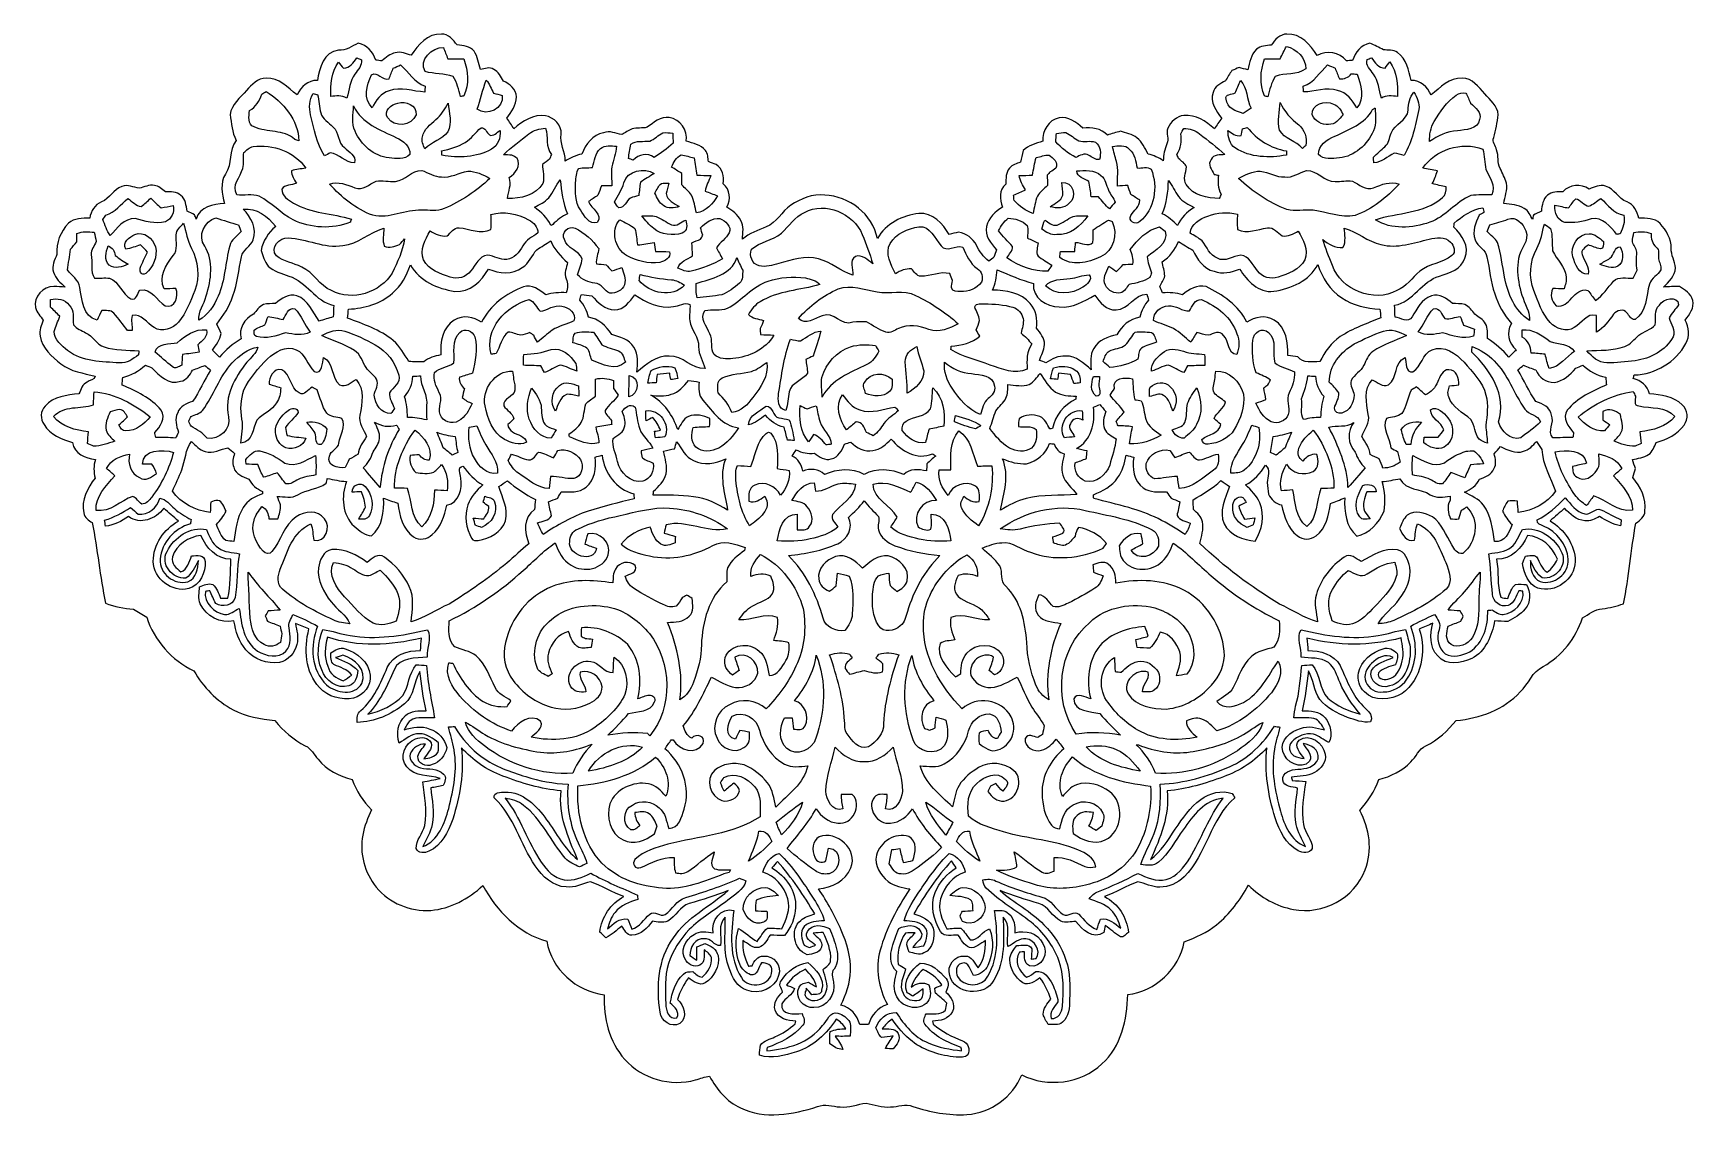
# Model space of a CAD drawing. Header units: centimetres. Extents: x -13.3 to 13.4, y -8.8 to 8.7.
import ezdxf

# ---------------------------------------------------------------- set-up
doc = ezdxf.new("R2010")
doc.units = ezdxf.units.CM
doc.header["$MEASUREMENT"] = 0
doc.layers.add('Camada 1', color=7, linetype='Continuous')

msp = doc.modelspace()

# ---------------------------------------------------------------- linework, layer by layer
at = {"layer": 'Camada 1', "color": 156}
for points, knots in [([(-7.25981, 8.32696), (-7.15327, 8.49488), (-6.99347, 8.67974), (-6.77545, 8.6688), (-6.77545, 8.6688), (-6.65902, 8.67515), (-6.58495, 8.57566), (-6.5211, 8.49383), (-6.5211, 8.49383), (-6.4262, 8.48147), (-6.31119, 8.47865), (-6.24945, 8.39223), (-6.24945, 8.39223), (-6.19054, 8.30615), (-6.1729, 8.19961), (-6.1468, 8.10012), (-6.1468, 8.10012), (-6.07589, 8.11071), (-5.99756, 8.14634), (-5.93195, 8.09978), (-5.93195, 8.09978), (-5.85435, 8.06379), (-5.82048, 7.97983), (-5.77708, 7.91174), (-5.77708, 7.91174), (-5.66949, 7.86623), (-5.57917, 7.7805), (-5.56331, 7.6588), (-5.56331, 7.6588), (-5.56823, 7.52827), (-5.64656, 7.41644), (-5.71887, 7.31273), (-5.71887, 7.31273), (-5.67937, 7.25805), (-5.64198, 7.20195), (-5.60775, 7.14375), (-5.60775, 7.14375), (-5.4684, 7.26722), (-5.29096, 7.38399), (-5.09588, 7.35471), (-5.09588, 7.35471), (-4.96605, 7.32508), (-4.82881, 7.20124), (-4.84786, 7.05801), (-4.84786, 7.05801), (-4.87469, 6.90774), (-4.77697, 6.77438), (-4.78119, 6.62374), (-4.78119, 6.62374), (-4.69723, 6.67208), (-4.60869, 6.71371), (-4.51414, 6.73664), (-4.51414, 6.73664), (-4.4524, 6.89292), (-4.33811, 7.04566), (-4.16382, 7.07918), (-4.16382, 7.07918), (-4.06505, 7.11729), (-3.96662, 7.06966), (-3.86997, 7.04919), (-3.86997, 7.04919), (-3.81316, 7.07777), (-3.76307, 7.11834), (-3.70451, 7.14409), (-3.70451, 7.14409), (-3.62513, 7.16209), (-3.54153, 7.14833), (-3.46287, 7.16704), (-3.46287, 7.16704), (-3.35633, 7.24146), (-3.24626, 7.34306), (-3.10479, 7.32367), (-3.10479, 7.32367), (-2.92734, 7.29826), (-2.80423, 7.12116), (-2.83138, 6.94548), (-2.83138, 6.94548), (-2.72486, 6.90633), (-2.59362, 6.89327), (-2.52165, 6.79484), (-2.52165, 6.79484), (-2.4786, 6.74511), (-2.48567, 6.67456), (-2.4712, 6.61423), (-2.4712, 6.61423), (-2.43063, 6.5994), (-2.38972, 6.58495), (-2.34843, 6.57083), (-2.34843, 6.57083), (-2.24825, 6.49676), (-2.21933, 6.37786), (-2.23448, 6.25863), (-2.23448, 6.25863), (-2.12195, 6.16232), (-2.10784, 6.0092), (-2.17805, 5.88291), (-2.17805, 5.88291), (-2.09161, 5.82436), (-1.99707, 5.76474), (-1.95121, 5.66632), (-1.95121, 5.66632), (-1.89793, 5.57564), (-1.92088, 5.46698), (-1.92475, 5.36751), (-1.92475, 5.36751), (-1.81292, 5.45994), (-1.6764, 5.51039), (-1.5434, 5.564), (-1.5434, 5.564), (-1.37125, 5.62892), (-1.29575, 5.81447), (-1.14757, 5.91255), (-1.14757, 5.91255), (-0.98636, 6.01732), (-0.79691, 6.09881), (-0.60042, 6.07694), (-0.60042, 6.07694), (-0.20637, 6.05788), (0.17039, 5.77037), (0.24799, 5.37527), (0.24799, 5.37527), (0.38099, 5.6141), (0.65263, 5.75062), (0.91651, 5.78167), (0.91651, 5.78167), (1.14123, 5.79966), (1.29928, 5.61269), (1.40616, 5.44052), (1.40616, 5.44052), (1.45661, 5.45358), (1.50671, 5.46698), (1.55716, 5.4804), (1.55716, 5.4804), (1.67886, 5.45465), (1.78859, 5.38056), (1.84396, 5.26732), (1.84396, 5.26732), (1.89159, 5.16854), (1.95474, 5.07824), (2.0454, 5.01332), (2.0454, 5.01332), (2.06516, 5.02849), (2.10502, 5.05882), (2.12514, 5.074), (2.12514, 5.074), (2.13854, 5.11386), (2.15229, 5.15338), (2.16675, 5.19289), (2.16675, 5.19289), (2.08173, 5.29941), (1.96744, 5.42183), (2.0073, 5.57072), (2.0073, 5.57072), (2.03446, 5.71253), (2.15018, 5.80707), (2.26342, 5.88327), (2.26342, 5.88327), (2.21297, 6.00745), (2.20909, 6.15667), (2.31493, 6.25403), (2.31493, 6.25403), (2.31985, 6.34118), (2.31457, 6.44136), (2.37771, 6.51016), (2.37771, 6.51016), (2.42111, 6.56412), (2.49061, 6.58142), (2.55235, 6.60541), (2.55235, 6.60541), (2.5668, 6.66855), (2.58163, 6.73135), (2.59574, 6.79414), (2.59574, 6.79414), (2.68534, 6.87422), (2.79964, 6.91198), (2.91358, 6.94231), (2.91358, 6.94231), (2.89947, 7.10881), (3.00601, 7.28345), (3.17358, 7.32048), (3.17358, 7.32048), (3.32458, 7.35083), (3.45227, 7.24817), (3.5574, 7.15432), (3.5574, 7.15432), (3.70063, 7.1695), (3.85092, 7.15256), (3.95286, 7.04037), (3.95286, 7.04037), (4.02166, 7.06437), (4.09151, 7.08483), (4.16136, 7.10459), (4.16136, 7.10459), (4.25272, 7.07777), (4.35044, 7.05908), (4.4277, 6.9991), (4.4277, 6.9991), (4.51448, 6.93349), (4.55753, 6.82941), (4.60903, 6.73664), (4.60903, 6.73664), (4.69582, 6.71512), (4.77767, 6.67737), (4.85352, 6.62939), (4.85352, 6.62939), (4.85527, 6.72287), (4.87539, 6.81426), (4.91136, 6.90068), (4.91136, 6.90068), (4.94841, 6.98146), (4.89444, 7.07284), (4.92478, 7.15432), (4.92478, 7.15432), (4.97592, 7.25557), (5.06835, 7.34694), (5.18653, 7.35717), (5.18653, 7.35717), (5.37457, 7.37517), (5.54426, 7.26475), (5.67796, 7.1434), (5.67796, 7.1434), (5.71358, 7.2016), (5.75274, 7.25769), (5.79508, 7.31131), (5.79508, 7.31131), (5.70371, 7.42702), (5.60528, 7.57307), (5.65467, 7.72759), (5.65467, 7.72759), (5.67548, 7.82778), (5.77639, 7.87082), (5.8554, 7.91845), (5.8554, 7.91845), (5.88751, 7.97454), (5.92172, 8.02957), (5.95806, 8.08319), (5.95806, 8.08319), (5.99651, 8.09801), (6.03496, 8.11318), (6.07342, 8.12905), (6.07342, 8.12905), (6.12104, 8.11776), (6.16902, 8.10612), (6.21663, 8.09412), (6.21663, 8.09412), (6.24769, 8.20842), (6.2618, 8.33966), (6.35387, 8.42433), (6.35387, 8.42433), (6.41809, 8.48395), (6.51157, 8.48077), (6.59306, 8.49241), (6.59306, 8.49241), (6.65091, 8.57955), (6.73064, 8.67057), (6.8453, 8.66845), (6.8453, 8.66845), (7.06542, 8.68257), (7.22488, 8.49277), (7.33212, 8.32379), (7.33212, 8.32379), (7.49087, 8.41233), (7.68278, 8.37494), (7.80204, 8.23877), (7.80204, 8.23877), (7.82637, 8.24052), (7.87576, 8.24406), (7.9001, 8.24582), (7.9001, 8.24582), (7.94878, 8.37599), (8.03909, 8.49241), (8.18232, 8.52134), (8.18232, 8.52134), (8.25605, 8.49065), (8.3252, 8.44902), (8.39857, 8.41691), (8.39857, 8.41691), (8.47407, 8.40457), (8.5598, 8.42186), (8.62576, 8.37247), (8.62576, 8.37247), (8.77322, 8.27299), (8.80991, 8.08389), (8.84449, 7.92162), (8.84449, 7.92162), (8.99971, 7.92973), (9.10695, 7.81861), (9.16834, 7.68809), (9.16834, 7.68809), (9.31474, 7.80661), (9.4615, 7.96995), (9.66716, 7.95901), (9.66716, 7.95901), (9.83085, 7.96008), (9.93069, 7.81437), (10.03299, 7.7089), (10.03299, 7.7089), (10.11731, 7.6073), (10.23866, 7.51063), (10.24995, 7.37022), (10.24995, 7.37022), (10.23338, 7.24641), (10.21115, 7.12257), (10.17622, 7.00229), (10.17622, 7.00229), (10.14659, 6.93349), (10.2048, 6.87139), (10.22032, 6.80649), (10.22032, 6.80649), (10.2623, 6.71018), (10.22772, 6.59694), (10.27923, 6.5038), (10.27923, 6.5038), (10.31592, 6.42654), (10.35861, 6.35034), (10.37978, 6.26638), (10.37978, 6.26638), (10.40095, 6.15631), (10.35437, 6.04906), (10.33992, 5.94077), (10.33992, 5.94077), (10.45138, 5.92737), (10.56815, 5.91996), (10.66694, 5.86139), (10.66694, 5.86139), (10.7382, 5.82577), (10.76395, 5.74462), (10.80311, 5.68042), (10.80311, 5.68042), (10.80593, 5.69877), (10.81122, 5.7351), (10.81405, 5.7531), (10.81405, 5.7531), (10.85673, 5.77497), (10.89976, 5.79683), (10.94317, 5.81837), (10.94317, 5.81837), (10.95587, 5.90832), (10.9661, 6.01132), (11.04229, 6.07201), (11.04229, 6.07201), (11.10826, 6.13621), (11.20493, 6.12386), (11.28923, 6.12916), (11.28923, 6.12916), (11.40037, 6.25052), (11.57851, 6.26497), (11.71256, 6.1729), (11.71256, 6.1729), (11.79583, 6.20572), (11.88578, 6.24945), (11.97751, 6.21982), (11.97751, 6.21982), (12.12037, 6.17714), (12.18388, 6.01909), (12.32288, 5.96688), (12.32288, 5.96688), (12.43507, 5.9242), (12.48692, 5.81235), (12.51513, 5.70335), (12.51513, 5.70335), (12.63227, 5.70442), (12.76456, 5.70618), (12.85521, 5.61903), (12.85521, 5.61903), (12.95541, 5.51039), (13.03584, 5.37104), (13.03548, 5.21899), (13.03548, 5.21899), (13.03055, 5.10821), (13.09404, 5.01085), (13.10357, 4.9022), (13.10357, 4.9022), (13.1004, 4.77131), (12.99491, 4.67854), (12.90849, 4.59351), (12.90849, 4.59351), (12.9942, 4.59951), (13.07994, 4.60375), (13.16601, 4.60304), (13.16601, 4.60304), (13.25491, 4.54942), (13.35792, 4.49085), (13.38085, 4.37973), (13.38085, 4.37973), (13.41437, 4.25696), (13.32793, 4.15361), (13.26198, 4.06082), (13.26198, 4.06082), (13.31453, 3.94263), (13.33746, 3.80576), (13.27291, 3.68687), (13.27291, 3.68687), (13.10815, 3.38701), (12.78149, 3.18876), (12.43858, 3.17816), (12.43858, 3.17816), (12.43507, 3.16442), (12.4273, 3.13655), (12.42377, 3.12278), (12.42377, 3.12278), (12.549, 3.08926), (12.65344, 3.00672), (12.68518, 2.87619), (12.68518, 2.87619), (12.86862, 2.85433), (13.07358, 2.83669), (13.21011, 2.69592), (13.21011, 2.69592), (13.30713, 2.61972), (13.31629, 2.46768), (13.24256, 2.37243), (13.24256, 2.37243), (13.13673, 2.2225), (12.96528, 2.13747), (12.79207, 2.09196), (12.79207, 2.09196), (12.75961, 2.02388), (12.7388, 1.94062), (12.67037, 1.8983), (12.67037, 1.8983), (12.59204, 1.84855), (12.49749, 1.8369), (12.40895, 1.81504), (12.40895, 1.81504), (12.42625, 1.76705), (12.44353, 1.71874), (12.46152, 1.6704), (12.46152, 1.6704), (12.44528, 1.62348), (12.42942, 1.57621), (12.41424, 1.52858), (12.41424, 1.52858), (12.53701, 1.37653), (12.64179, 1.18745), (12.61251, 0.9846), (12.61251, 0.9846), (12.60827, 0.89605), (12.53418, 0.83714), (12.46575, 0.79269), (12.46575, 0.79269), (12.38462, 0.36194), (12.35463, -0.07691), (12.26784, -0.50694), (12.26784, -0.50694), (12.15636, -0.54397), (12.0417, -0.5715), (11.9253, -0.58632), (11.9253, -0.58632), (11.80253, -0.59407), (11.70727, -0.67875), (11.60356, -0.73413), (11.60356, -0.73413), (11.50126, -1.06221), (11.27266, -1.34832), (10.9735, -1.51765), (10.9735, -1.51765), (10.79358, -1.59419), (10.74208, -1.80199), (10.60167, -1.92405), (10.60167, -1.92405), (10.33955, -2.21473), (9.95362, -2.35267), (9.57155, -2.38619), (9.57155, -2.38619), (9.43573, -2.55023), (9.27664, -2.69875), (9.08473, -2.79541), (9.08473, -2.79541), (8.96725, -2.84302), (8.92668, -2.97285), (8.8392, -3.05469), (8.8392, -3.05469), (8.70162, -3.20004), (8.51675, -3.28577), (8.3266, -3.33869), (8.3266, -3.33869), (8.25816, -3.5246), (8.1467, -3.68935), (8.01652, -3.8375), (8.01652, -3.8375), (8.17491, -4.12574), (8.231, -4.48239), (8.1026, -4.79248), (8.1026, -4.79248), (7.9382, -5.24791), (7.4189, -5.52272), (6.94901, -5.42924), (6.94901, -5.42924), (6.67419, -5.37986), (6.42338, -5.23662), (6.22757, -5.04013), (6.22757, -5.04013), (6.08787, -5.27578), (5.92807, -5.50545), (5.71005, -5.67548), (5.71005, -5.67548), (5.55695, -5.80178), (5.37386, -5.88327), (5.18865, -5.94924), (5.18865, -5.94924), (5.1181, -6.39234), (4.72193, -6.74758), (4.28096, -6.80049), (4.28096, -6.80049), (4.27319, -7.20266), (4.17688, -7.63975), (3.86467, -7.91845), (3.86467, -7.91845), (3.5239, -8.23701), (2.98662, -8.30367), (2.57281, -8.09308), (2.57281, -8.09308), (2.42992, -8.45149), (2.07327, -8.70513), (1.6898, -8.73371), (1.6898, -8.73371), (1.39452, -8.74854), (1.09748, -8.69772), (0.81879, -8.60142), (0.81879, -8.60142), (0.70202, -8.55451), (0.57962, -8.60918), (0.46036, -8.61165), (0.46036, -8.61165), (0.32561, -8.62295), (0.19826, -8.5725), (0.06809, -8.5492), (0.06809, -8.5492), (-0.07231, -8.56755), (-0.2092, -8.624), (-0.35312, -8.6106), (-0.35312, -8.6106), (-0.47412, -8.60602), (-0.59867, -8.55415), (-0.71613, -8.60531), (-0.71613, -8.60531), (-1.1123, -8.72983), (-1.5681, -8.81732), (-1.95791, -8.62646), (-1.95791, -8.62646), (-2.18122, -8.52416), (-2.3389, -8.32696), (-2.45497, -8.11671), (-2.45497, -8.11671), (-2.5333, -8.12095), (-2.60597, -8.15445), (-2.68076, -8.17457), (-2.68076, -8.17457), (-3.08292, -8.28957), (-3.54295, -8.15833), (-3.82164, -7.84577), (-3.82164, -7.84577), (-4.07353, -7.56462), (-4.16772, -7.17337), (-4.15361, -6.80295), (-4.15361, -6.80295), (-4.60304, -6.75111), (-5.00062, -6.39197), (-5.07787, -5.94325), (-5.07787, -5.94325), (-5.53544, -5.81306), (-5.88644, -5.45394), (-6.10658, -5.04437), (-6.10658, -5.04437), (-6.33764, -5.2585), (-6.62798, -5.42008), (-6.94725, -5.44442), (-6.94725, -5.44442), (-7.27604, -5.4677), (-7.61434, -5.32729), (-7.82425, -5.07223), (-7.82425, -5.07223), (-8.01263, -4.84046), (-8.09907, -4.52508), (-8.0405, -4.23087), (-8.0405, -4.23087), (-8.01722, -4.08798), (-7.95725, -3.95569), (-7.90151, -3.82376), (-7.90151, -3.82376), (-8.0398, -3.68687), (-8.14387, -3.51966), (-8.21054, -3.33762), (-8.21054, -3.33762), (-8.41833, -3.28083), (-8.62435, -3.18311), (-8.76159, -3.01201), (-8.76159, -3.01201), (-8.82614, -2.93582), (-8.8713, -2.83669), (-8.96796, -2.79541), (-8.96796, -2.79541), (-9.15811, -2.69662), (-9.32215, -2.55447), (-9.4562, -2.38831), (-9.4562, -2.38831), (-9.68728, -2.36466), (-9.92011, -2.3188), (-10.12895, -2.21368), (-10.12895, -2.21368), (-10.39671, -2.07432), (-10.61155, -1.8475), (-10.76184, -1.58784), (-10.76184, -1.58784), (-11.11814, -1.41569), (-11.40283, -1.09996), (-11.52102, -0.72073), (-11.52102, -0.72073), (-11.59298, -0.67944), (-11.66424, -0.63675), (-11.73514, -0.59372), (-11.73514, -0.59372), (-11.88896, -0.58525), (-12.03924, -0.54963), (-12.18388, -0.49812), (-12.18388, -0.49812), (-12.27384, -0.06809), (-12.31582, 0.37041), (-12.40013, 0.80151), (-12.40013, 0.80151), (-12.46011, 0.83819), (-12.52361, 0.88265), (-12.53701, 0.95673), (-12.53701, 0.95673), (-12.58111, 1.16275), (-12.47562, 1.36031), (-12.35427, 1.5187), (-12.35427, 1.5187), (-12.37685, 1.61712), (-12.38037, 1.71908), (-12.34898, 1.81609), (-12.34898, 1.81609), (-12.5095, 1.83549), (-12.69294, 1.90675), (-12.71516, 2.09091), (-12.71516, 2.09091), (-12.89261, 2.13747), (-13.07324, 2.22108), (-13.17625, 2.37949), (-13.17625, 2.37949), (-13.23869, 2.46591), (-13.23869, 2.60208), (-13.15649, 2.67616), (-13.15649, 2.67616), (-13.02349, 2.83386), (-12.80548, 2.85467), (-12.61392, 2.87548), (-12.61392, 2.87548), (-12.5797, 2.94252), (-12.561, 3.03035), (-12.48339, 3.06139), (-12.48339, 3.06139), (-12.44247, 3.09562), (-12.36062, 3.09738), (-12.35145, 3.1577), (-12.35145, 3.1577), (-12.53948, 3.21062), (-12.74621, 3.23144), (-12.90496, 3.35667), (-12.90496, 3.35667), (-13.04995, 3.47415), (-13.20553, 3.61244), (-13.23869, 3.80612), (-13.23869, 3.80612), (-13.25774, 3.89502), (-13.21893, 3.97968), (-13.18754, 4.06047), (-13.18754, 4.06047), (-13.23657, 4.12291), (-13.28842, 4.18606), (-13.31312, 4.26261), (-13.31312, 4.26261), (-13.34981, 4.43618), (-13.19, 4.60762), (-13.01785, 4.60375), (-13.01785, 4.60375), (-12.95646, 4.6048), (-12.89543, 4.59775), (-12.83441, 4.59351), (-12.83441, 4.59351), (-12.9106, 4.66231), (-12.99245, 4.73357), (-13.02349, 4.83588), (-13.02349, 4.83588), (-13.05877, 4.9343), (-13.00303, 5.03096), (-12.96705, 5.12022), (-12.96705, 5.12022), (-12.9868, 5.30718), (-12.90919, 5.48815), (-12.7822, 5.62186), (-12.7822, 5.62186), (-12.688, 5.70406), (-12.55783, 5.70335), (-12.44035, 5.70442), (-12.44035, 5.70442), (-12.41989, 5.81659), (-12.36203, 5.92313), (-12.25091, 5.96688), (-12.25091, 5.96688), (-12.11756, 6.01909), (-12.05547, 6.16761), (-11.92141, 6.21595), (-11.92141, 6.21595), (-11.82722, 6.25333), (-11.73409, 6.199), (-11.64166, 6.18525), (-11.64166, 6.18525), (-11.56123, 6.20218), (-11.48362, 6.24981), (-11.39895, 6.23217), (-11.39895, 6.23217), (-11.32805, 6.22335), (-11.27548, 6.16973), (-11.21974, 6.13021), (-11.21974, 6.13021), (-11.13613, 6.12174), (-11.03595, 6.13833), (-10.97209, 6.07024), (-10.97209, 6.07024), (-10.89377, 6.01027), (-10.88743, 5.90444), (-10.87013, 5.81518), (-10.87013, 5.81518), (-10.83063, 5.79683), (-10.79111, 5.77849), (-10.7516, 5.76014), (-10.7516, 5.76014), (-10.74278, 5.73687), (-10.73396, 5.71324), (-10.72515, 5.68995), (-10.72515, 5.68995), (-10.66799, 5.88751), (-10.4468, 5.93019), (-10.26936, 5.94184), (-10.26936, 5.94184), (-10.30639, 6.09706), (-10.3445, 6.26745), (-10.25418, 6.41314), (-10.25418, 6.41314), (-10.13882, 6.57647), (-10.20657, 6.79591), (-10.08238, 6.95713), (-10.08238, 6.95713), (-10.15047, 7.08554), (-10.15223, 7.23335), (-10.18011, 7.37305), (-10.18011, 7.37305), (-10.15541, 7.53392), (-10.01571, 7.64292), (-9.91517, 7.76076), (-9.91517, 7.76076), (-9.82874, 7.85106), (-9.73384, 7.96183), (-9.59696, 7.95901), (-9.59696, 7.95901), (-9.3927, 7.96819), (-9.24701, 7.80555), (-9.0999, 7.68948), (-9.0999, 7.68948), (-9.03639, 7.81861), (-8.9281, 7.93115), (-8.77216, 7.92056), (-8.77216, 7.92056), (-8.73936, 8.11353), (-8.67021, 8.39257), (-8.43315, 8.40846), (-8.43315, 8.40846), (-8.31285, 8.39646), (-8.21901, 8.47865), (-8.11388, 8.52064), (-8.11388, 8.52064), (-7.97171, 8.49029), (-7.87681, 8.38234), (-7.83025, 8.249), (-7.83025, 8.249), (-7.80591, 8.24582), (-7.75723, 8.23948), (-7.73289, 8.23665), (-7.73289, 8.23665), (-7.66974, 8.29239), (-7.6027, 8.34883), (-7.5184, 8.36894), (-7.5184, 8.36894), (-7.4295, 8.39257), (-7.34413, 8.34777), (-7.25981, 8.32696)], [0, 0, 0, 0, 0.00505051, 0.00505051, 0.00505051, 0.00505051, 0.01010101, 0.01010101, 0.01010101, 0.01010101, 0.01515152, 0.01515152, 0.01515152, 0.01515152, 0.02020202, 0.02020202, 0.02020202, 0.02020202, 0.02525253, 0.02525253, 0.02525253, 0.02525253, 0.03030303, 0.03030303, 0.03030303, 0.03030303, 0.03535354, 0.03535354, 0.03535354, 0.03535354, 0.04040404, 0.04040404, 0.04040404, 0.04040404, 0.04545455, 0.04545455, 0.04545455, 0.04545455, 0.05050505, 0.05050505, 0.05050505, 0.05050505, 0.05555556, 0.05555556, 0.05555556, 0.05555556, 0.06060606, 0.06060606, 0.06060606, 0.06060606, 0.06565657, 0.06565657, 0.06565657, 0.06565657, 0.07070707, 0.07070707, 0.07070707, 0.07070707, 0.07575758, 0.07575758, 0.07575758, 0.07575758, 0.08080808, 0.08080808, 0.08080808, 0.08080808, 0.08585859, 0.08585859, 0.08585859, 0.08585859, 0.09090909, 0.09090909, 0.09090909, 0.09090909, 0.0959596, 0.0959596, 0.0959596, 0.0959596, 0.1010101, 0.1010101, 0.1010101, 0.1010101, 0.10606061, 0.10606061, 0.10606061, 0.10606061, 0.11111111, 0.11111111, 0.11111111, 0.11111111, 0.11616162, 0.11616162, 0.11616162, 0.11616162, 0.12121212, 0.12121212, 0.12121212, 0.12121212, 0.12626263, 0.12626263, 0.12626263, 0.12626263, 0.13131313, 0.13131313, 0.13131313, 0.13131313, 0.13636364, 0.13636364, 0.13636364, 0.13636364, 0.14141414, 0.14141414, 0.14141414, 0.14141414, 0.14646465, 0.14646465, 0.14646465, 0.14646465, 0.15151515, 0.15151515, 0.15151515, 0.15151515, 0.15656566, 0.15656566, 0.15656566, 0.15656566, 0.16161616, 0.16161616, 0.16161616, 0.16161616, 0.16666667, 0.16666667, 0.16666667, 0.16666667, 0.17171717, 0.17171717, 0.17171717, 0.17171717, 0.17676768, 0.17676768, 0.17676768, 0.17676768, 0.18181818, 0.18181818, 0.18181818, 0.18181818, 0.18686869, 0.18686869, 0.18686869, 0.18686869, 0.19191919, 0.19191919, 0.19191919, 0.19191919, 0.1969697, 0.1969697, 0.1969697, 0.1969697, 0.2020202, 0.2020202, 0.2020202, 0.2020202, 0.20707071, 0.20707071, 0.20707071, 0.20707071, 0.21212121, 0.21212121, 0.21212121, 0.21212121, 0.21717172, 0.21717172, 0.21717172, 0.21717172, 0.22222222, 0.22222222, 0.22222222, 0.22222222, 0.22727273, 0.22727273, 0.22727273, 0.22727273, 0.23232323, 0.23232323, 0.23232323, 0.23232323, 0.23737374, 0.23737374, 0.23737374, 0.23737374, 0.24242424, 0.24242424, 0.24242424, 0.24242424, 0.24747475, 0.24747475, 0.24747475, 0.24747475, 0.25252525, 0.25252525, 0.25252525, 0.25252525, 0.25757576, 0.25757576, 0.25757576, 0.25757576, 0.26262626, 0.26262626, 0.26262626, 0.26262626, 0.26767677, 0.26767677, 0.26767677, 0.26767677, 0.27272727, 0.27272727, 0.27272727, 0.27272727, 0.27777778, 0.27777778, 0.27777778, 0.27777778, 0.28282828, 0.28282828, 0.28282828, 0.28282828, 0.28787879, 0.28787879, 0.28787879, 0.28787879, 0.29292929, 0.29292929, 0.29292929, 0.29292929, 0.2979798, 0.2979798, 0.2979798, 0.2979798, 0.3030303, 0.3030303, 0.3030303, 0.3030303, 0.30808081, 0.30808081, 0.30808081, 0.30808081, 0.31313131, 0.31313131, 0.31313131, 0.31313131, 0.31818182, 0.31818182, 0.31818182, 0.31818182, 0.32323232, 0.32323232, 0.32323232, 0.32323232, 0.32828283, 0.32828283, 0.32828283, 0.32828283, 0.33333333, 0.33333333, 0.33333333, 0.33333333, 0.33838384, 0.33838384, 0.33838384, 0.33838384, 0.34343434, 0.34343434, 0.34343434, 0.34343434, 0.34848485, 0.34848485, 0.34848485, 0.34848485, 0.35353535, 0.35353535, 0.35353535, 0.35353535, 0.35858586, 0.35858586, 0.35858586, 0.35858586, 0.36363636, 0.36363636, 0.36363636, 0.36363636, 0.36868687, 0.36868687, 0.36868687, 0.36868687, 0.37373737, 0.37373737, 0.37373737, 0.37373737, 0.37878788, 0.37878788, 0.37878788, 0.37878788, 0.38383838, 0.38383838, 0.38383838, 0.38383838, 0.38888889, 0.38888889, 0.38888889, 0.38888889, 0.39393939, 0.39393939, 0.39393939, 0.39393939, 0.3989899, 0.3989899, 0.3989899, 0.3989899, 0.4040404, 0.4040404, 0.4040404, 0.4040404, 0.40909091, 0.40909091, 0.40909091, 0.40909091, 0.41414141, 0.41414141, 0.41414141, 0.41414141, 0.41919192, 0.41919192, 0.41919192, 0.41919192, 0.42424242, 0.42424242, 0.42424242, 0.42424242, 0.42929293, 0.42929293, 0.42929293, 0.42929293, 0.43434343, 0.43434343, 0.43434343, 0.43434343, 0.43939394, 0.43939394, 0.43939394, 0.43939394, 0.44444444, 0.44444444, 0.44444444, 0.44444444, 0.44949495, 0.44949495, 0.44949495, 0.44949495, 0.45454545, 0.45454545, 0.45454545, 0.45454545, 0.45959596, 0.45959596, 0.45959596, 0.45959596, 0.46464646, 0.46464646, 0.46464646, 0.46464646, 0.46969697, 0.46969697, 0.46969697, 0.46969697, 0.47474747, 0.47474747, 0.47474747, 0.47474747, 0.47979798, 0.47979798, 0.47979798, 0.47979798, 0.48484848, 0.48484848, 0.48484848, 0.48484848, 0.48989899, 0.48989899, 0.48989899, 0.48989899, 0.49494949, 0.49494949, 0.49494949, 0.49494949, 0.5, 0.5, 0.5, 0.5, 0.50505051, 0.50505051, 0.50505051, 0.50505051, 0.51010101, 0.51010101, 0.51010101, 0.51010101, 0.51515152, 0.51515152, 0.51515152, 0.51515152, 0.52020202, 0.52020202, 0.52020202, 0.52020202, 0.52525253, 0.52525253, 0.52525253, 0.52525253, 0.53030303, 0.53030303, 0.53030303, 0.53030303, 0.53535354, 0.53535354, 0.53535354, 0.53535354, 0.54040404, 0.54040404, 0.54040404, 0.54040404, 0.54545455, 0.54545455, 0.54545455, 0.54545455, 0.55050505, 0.55050505, 0.55050505, 0.55050505, 0.55555556, 0.55555556, 0.55555556, 0.55555556, 0.56060606, 0.56060606, 0.56060606, 0.56060606, 0.56565657, 0.56565657, 0.56565657, 0.56565657, 0.57070707, 0.57070707, 0.57070707, 0.57070707, 0.57575758, 0.57575758, 0.57575758, 0.57575758, 0.58080808, 0.58080808, 0.58080808, 0.58080808, 0.58585859, 0.58585859, 0.58585859, 0.58585859, 0.59090909, 0.59090909, 0.59090909, 0.59090909, 0.5959596, 0.5959596, 0.5959596, 0.5959596, 0.6010101, 0.6010101, 0.6010101, 0.6010101, 0.60606061, 0.60606061, 0.60606061, 0.60606061, 0.61111111, 0.61111111, 0.61111111, 0.61111111, 0.61616162, 0.61616162, 0.61616162, 0.61616162, 0.62121212, 0.62121212, 0.62121212, 0.62121212, 0.62626263, 0.62626263, 0.62626263, 0.62626263, 0.63131313, 0.63131313, 0.63131313, 0.63131313, 0.63636364, 0.63636364, 0.63636364, 0.63636364, 0.64141414, 0.64141414, 0.64141414, 0.64141414, 0.64646465, 0.64646465, 0.64646465, 0.64646465, 0.65151515, 0.65151515, 0.65151515, 0.65151515, 0.65656566, 0.65656566, 0.65656566, 0.65656566, 0.66161616, 0.66161616, 0.66161616, 0.66161616, 0.66666667, 0.66666667, 0.66666667, 0.66666667, 0.67171717, 0.67171717, 0.67171717, 0.67171717, 0.67676768, 0.67676768, 0.67676768, 0.67676768, 0.68181818, 0.68181818, 0.68181818, 0.68181818, 0.68686869, 0.68686869, 0.68686869, 0.68686869, 0.69191919, 0.69191919, 0.69191919, 0.69191919, 0.6969697, 0.6969697, 0.6969697, 0.6969697, 0.7020202, 0.7020202, 0.7020202, 0.7020202, 0.70707071, 0.70707071, 0.70707071, 0.70707071, 0.71212121, 0.71212121, 0.71212121, 0.71212121, 0.71717172, 0.71717172, 0.71717172, 0.71717172, 0.72222222, 0.72222222, 0.72222222, 0.72222222, 0.72727273, 0.72727273, 0.72727273, 0.72727273, 0.73232323, 0.73232323, 0.73232323, 0.73232323, 0.73737374, 0.73737374, 0.73737374, 0.73737374, 0.74242424, 0.74242424, 0.74242424, 0.74242424, 0.74747475, 0.74747475, 0.74747475, 0.74747475, 0.75252525, 0.75252525, 0.75252525, 0.75252525, 0.75757576, 0.75757576, 0.75757576, 0.75757576, 0.76262626, 0.76262626, 0.76262626, 0.76262626, 0.76767677, 0.76767677, 0.76767677, 0.76767677, 0.77272727, 0.77272727, 0.77272727, 0.77272727, 0.77777778, 0.77777778, 0.77777778, 0.77777778, 0.78282828, 0.78282828, 0.78282828, 0.78282828, 0.78787879, 0.78787879, 0.78787879, 0.78787879, 0.79292929, 0.79292929, 0.79292929, 0.79292929, 0.7979798, 0.7979798, 0.7979798, 0.7979798, 0.8030303, 0.8030303, 0.8030303, 0.8030303, 0.80808081, 0.80808081, 0.80808081, 0.80808081, 0.81313131, 0.81313131, 0.81313131, 0.81313131, 0.81818182, 0.81818182, 0.81818182, 0.81818182, 0.82323232, 0.82323232, 0.82323232, 0.82323232, 0.82828283, 0.82828283, 0.82828283, 0.82828283, 0.83333333, 0.83333333, 0.83333333, 0.83333333, 0.83838384, 0.83838384, 0.83838384, 0.83838384, 0.84343434, 0.84343434, 0.84343434, 0.84343434, 0.84848485, 0.84848485, 0.84848485, 0.84848485, 0.85353535, 0.85353535, 0.85353535, 0.85353535, 0.85858586, 0.85858586, 0.85858586, 0.85858586, 0.86363636, 0.86363636, 0.86363636, 0.86363636, 0.86868687, 0.86868687, 0.86868687, 0.86868687, 0.87373737, 0.87373737, 0.87373737, 0.87373737, 0.87878788, 0.87878788, 0.87878788, 0.87878788, 0.88383838, 0.88383838, 0.88383838, 0.88383838, 0.88888889, 0.88888889, 0.88888889, 0.88888889, 0.89393939, 0.89393939, 0.89393939, 0.89393939, 0.8989899, 0.8989899, 0.8989899, 0.8989899, 0.9040404, 0.9040404, 0.9040404, 0.9040404, 0.90909091, 0.90909091, 0.90909091, 0.90909091, 0.91414141, 0.91414141, 0.91414141, 0.91414141, 0.91919192, 0.91919192, 0.91919192, 0.91919192, 0.92424242, 0.92424242, 0.92424242, 0.92424242, 0.92929293, 0.92929293, 0.92929293, 0.92929293, 0.93434343, 0.93434343, 0.93434343, 0.93434343, 0.93939394, 0.93939394, 0.93939394, 0.93939394, 0.94444444, 0.94444444, 0.94444444, 0.94444444, 0.94949495, 0.94949495, 0.94949495, 0.94949495, 0.95454545, 0.95454545, 0.95454545, 0.95454545, 0.95959596, 0.95959596, 0.95959596, 0.95959596, 0.96464646, 0.96464646, 0.96464646, 0.96464646, 0.96969697, 0.96969697, 0.96969697, 0.96969697, 0.97474747, 0.97474747, 0.97474747, 0.97474747, 0.97979798, 0.97979798, 0.97979798, 0.97979798, 0.98484848, 0.98484848, 0.98484848, 0.98484848, 0.98989899, 0.98989899, 0.98989899, 0.98989899, 1, 1, 1, 1]), ([(-7.03791, 8.06484), (-7.03791, 8.06484), (-7.03791, 8.06484), (-7.03791, 8.06484), (-7.03791, 8.06484), (-6.88903, 8.0264), (-6.73169, 8.03663), (-6.58566, 7.98512), (-6.58566, 7.98512), (-6.52322, 7.88704), (-6.49464, 7.7738), (-6.46852, 7.66197), (-6.46852, 7.66197), (-6.45442, 7.6648), (-6.42549, 7.67045), (-6.41103, 7.67291), (-6.41103, 7.67291), (-6.32777, 7.86236), (-6.34505, 8.0772), (-6.41314, 8.26805), (-6.41314, 8.26805), (-6.49958, 8.26805), (-6.58566, 8.26664), (-6.67137, 8.27158), (-6.67137, 8.27158), (-6.69571, 8.33225), (-6.72041, 8.39328), (-6.7437, 8.45431), (-6.7437, 8.45431), (-6.92467, 8.46419), (-7.14409, 8.24688), (-7.03791, 8.06484)], [0, 0, 0, 0, 0.11111111, 0.11111111, 0.11111111, 0.11111111, 0.22222222, 0.22222222, 0.22222222, 0.22222222, 0.33333333, 0.33333333, 0.33333333, 0.33333333, 0.44444444, 0.44444444, 0.44444444, 0.44444444, 0.55555556, 0.55555556, 0.55555556, 0.55555556, 0.66666667, 0.66666667, 0.66666667, 0.66666667, 0.77777778, 0.77777778, 0.77777778, 0.77777778, 1, 1, 1, 1]), ([(6.73664, 8.27122), (6.73664, 8.27122), (6.73664, 8.27122), (6.73664, 8.27122), (6.73664, 8.27122), (6.65198, 8.26735), (6.56766, 8.2684), (6.48334, 8.26876), (6.48334, 8.26876), (6.41526, 8.07825), (6.40362, 7.86306), (6.48122, 7.67362), (6.48122, 7.67362), (6.49498, 7.66974), (6.52251, 7.66197), (6.53625, 7.6581), (6.53625, 7.6581), (6.56449, 7.77168), (6.59482, 7.88563), (6.65621, 7.98617), (6.65621, 7.98617), (6.81636, 8.04932), (7.0051, 7.99923), (7.14798, 8.1093), (7.14798, 8.1093), (7.15468, 8.28745), (6.9984, 8.42856), (6.83682, 8.4709), (6.83682, 8.4709), (6.8012, 8.40563), (6.76839, 8.33861), (6.73664, 8.27122)], [0, 0, 0, 0, 0.11111111, 0.11111111, 0.11111111, 0.11111111, 0.22222222, 0.22222222, 0.22222222, 0.22222222, 0.33333333, 0.33333333, 0.33333333, 0.33333333, 0.44444444, 0.44444444, 0.44444444, 0.44444444, 0.55555556, 0.55555556, 0.55555556, 0.55555556, 0.66666667, 0.66666667, 0.66666667, 0.66666667, 0.77777778, 0.77777778, 0.77777778, 0.77777778, 1, 1, 1, 1]), ([(-8.1347, 8.28462), (-8.1347, 8.28462), (-8.1347, 8.28462), (-8.1347, 8.28462), (-8.1347, 8.28462), (-8.1915, 8.21125), (-8.2483, 8.11705), (-8.35413, 8.12023), (-8.35413, 8.12023), (-8.37388, 8.14492), (-8.41304, 8.19396), (-8.4328, 8.21866), (-8.4328, 8.21866), (-8.5471, 8.05602), (-8.56368, 7.85354), (-8.55627, 7.66127), (-8.55627, 7.66127), (-8.46913, 7.67891), (-8.37988, 7.68103), (-8.29839, 7.63905), (-8.29839, 7.63905), (-8.25747, 7.76851), (-8.25076, 7.9128), (-8.16751, 8.02498), (-8.16751, 8.02498), (-8.12341, 8.0973), (-8.04262, 8.16256), (-8.06344, 8.25676), (-8.06344, 8.25676), (-8.08707, 8.26664), (-8.11071, 8.27617), (-8.1347, 8.28462)], [0, 0, 0, 0, 0.11111111, 0.11111111, 0.11111111, 0.11111111, 0.22222222, 0.22222222, 0.22222222, 0.22222222, 0.33333333, 0.33333333, 0.33333333, 0.33333333, 0.44444444, 0.44444444, 0.44444444, 0.44444444, 0.55555556, 0.55555556, 0.55555556, 0.55555556, 0.66666667, 0.66666667, 0.66666667, 0.66666667, 0.77777778, 0.77777778, 0.77777778, 0.77777778, 1, 1, 1, 1]), ([(-7.55156, 8.12023), (-7.55156, 8.12023), (-7.55156, 8.12023), (-7.55156, 8.12023), (-7.55156, 8.12023), (-7.57378, 8.06238), (-7.59707, 8.00452), (-7.61894, 7.94631), (-7.61894, 7.94631), (-7.729, 7.91562), (-7.80238, 8.0772), (-7.90046, 8.01158), (-7.90046, 8.01158), (-7.97947, 7.84965), (-8.03804, 7.62282), (-7.88882, 7.481), (-7.88882, 7.481), (-7.83271, 7.59919), (-7.75194, 7.71913), (-7.61753, 7.75441), (-7.61753, 7.75441), (-7.42843, 7.8253), (-7.23335, 7.74276), (-7.04144, 7.73606), (-7.04144, 7.73606), (-7.04037, 7.76746), (-7.03896, 7.79921), (-7.03791, 7.83059), (-7.03791, 7.83059), (-7.21465, 7.88775), (-7.30003, 8.05638), (-7.43196, 8.17138), (-7.43196, 8.17138), (-7.47182, 8.15445), (-7.51204, 8.13752), (-7.55156, 8.12023)], [0, 0, 0, 0, 0.1, 0.1, 0.1, 0.1, 0.2, 0.2, 0.2, 0.2, 0.3, 0.3, 0.3, 0.3, 0.4, 0.4, 0.4, 0.4, 0.5, 0.5, 0.5, 0.5, 0.6, 0.6, 0.6, 0.6, 0.7, 0.7, 0.7, 0.7, 0.8, 0.8, 0.8, 0.8, 1, 1, 1, 1]), ([(7.10881, 7.8292), (7.10881, 7.8292), (7.10881, 7.8292), (7.10881, 7.8292), (7.10881, 7.8292), (7.10881, 7.7985), (7.10952, 7.76781), (7.11059, 7.73677), (7.11059, 7.73677), (7.29438, 7.73888), (7.47888, 7.82177), (7.66163, 7.76145), (7.66163, 7.76145), (7.8112, 7.73465), (7.89975, 7.59989), (7.97136, 7.47854), (7.97136, 7.47854), (8.10294, 7.63834), (8.03945, 7.85035), (7.9763, 8.02463), (7.9763, 8.02463), (7.94385, 8.02569), (7.91209, 8.02675), (7.88034, 8.02745), (7.88034, 8.02745), (7.83483, 7.96325), (7.76357, 7.94561), (7.68948, 7.94843), (7.68948, 7.94843), (7.66655, 8.00593), (7.64363, 8.06309), (7.62141, 8.12058), (7.62141, 8.12058), (7.58084, 8.13787), (7.54062, 8.15516), (7.50076, 8.17209), (7.50076, 8.17209), (7.37234, 8.05285), (7.28486, 7.88846), (7.10881, 7.8292)], [0, 0, 0, 0, 0.09090909, 0.09090909, 0.09090909, 0.09090909, 0.18181818, 0.18181818, 0.18181818, 0.18181818, 0.27272727, 0.27272727, 0.27272727, 0.27272727, 0.36363636, 0.36363636, 0.36363636, 0.36363636, 0.45454545, 0.45454545, 0.45454545, 0.45454545, 0.54545455, 0.54545455, 0.54545455, 0.54545455, 0.63636364, 0.63636364, 0.63636364, 0.63636364, 0.72727273, 0.72727273, 0.72727273, 0.72727273, 0.81818182, 0.81818182, 0.81818182, 0.81818182, 1, 1, 1, 1]), ([(8.13576, 8.25712), (8.13576, 8.25712), (8.13576, 8.25712), (8.13576, 8.25712), (8.13576, 8.25712), (8.1093, 8.16327), (8.19431, 8.09695), (8.23806, 8.02463), (8.23806, 8.02463), (8.32484, 7.91457), (8.32448, 7.76781), (8.36682, 7.63905), (8.36682, 7.63905), (8.44832, 7.67997), (8.53756, 7.67961), (8.62507, 7.66163), (8.62507, 7.66163), (8.63247, 7.85424), (8.61764, 8.05744), (8.50335, 8.22042), (8.50335, 8.22042), (8.48395, 8.19573), (8.44549, 8.14669), (8.4261, 8.122), (8.4261, 8.122), (8.31778, 8.11459), (8.26135, 8.21055), (8.20561, 8.2864), (8.20561, 8.2864), (8.18161, 8.27722), (8.15833, 8.26735), (8.13576, 8.25712)], [0, 0, 0, 0, 0.11111111, 0.11111111, 0.11111111, 0.11111111, 0.22222222, 0.22222222, 0.22222222, 0.22222222, 0.33333333, 0.33333333, 0.33333333, 0.33333333, 0.44444444, 0.44444444, 0.44444444, 0.44444444, 0.55555556, 0.55555556, 0.55555556, 0.55555556, 0.66666667, 0.66666667, 0.66666667, 0.66666667, 0.77777778, 0.77777778, 0.77777778, 0.77777778, 1, 1, 1, 1]), ([(-6.05437, 7.92585), (-6.05437, 7.92585), (-6.05437, 7.92585), (-6.05437, 7.92585), (-6.05437, 7.92585), (-6.1147, 7.7738), (-6.13974, 7.61083), (-6.20148, 7.45878), (-6.20148, 7.45878), (-6.04061, 7.33918), (-5.75875, 7.46865), (-5.79472, 7.67749), (-5.79472, 7.67749), (-5.84059, 7.69408), (-5.88785, 7.70573), (-5.93478, 7.71806), (-5.93478, 7.71806), (-5.9683, 7.79073), (-6.00004, 7.86587), (-6.05437, 7.92585)], [0, 0, 0, 0, 0.16666667, 0.16666667, 0.16666667, 0.16666667, 0.33333333, 0.33333333, 0.33333333, 0.33333333, 0.5, 0.5, 0.5, 0.5, 0.66666667, 0.66666667, 0.66666667, 0.66666667, 1, 1, 1, 1]), ([(6.0974, 7.92198), (6.0974, 7.92198), (6.0974, 7.92198), (6.0974, 7.92198), (6.0974, 7.92198), (6.06707, 7.85529), (6.0399, 7.78756), (6.01132, 7.72018), (6.01132, 7.72018), (5.95877, 7.69267), (5.8374, 7.70819), (5.86527, 7.61965), (5.86527, 7.61965), (5.87728, 7.47888), (6.02473, 7.42173), (6.14221, 7.39034), (6.14221, 7.39034), (6.18455, 7.41749), (6.22687, 7.44431), (6.26638, 7.47606), (6.26638, 7.47606), (6.19653, 7.62), (6.20713, 7.79992), (6.0974, 7.92198)], [0, 0, 0, 0, 0.14285714, 0.14285714, 0.14285714, 0.14285714, 0.28571429, 0.28571429, 0.28571429, 0.28571429, 0.42857143, 0.42857143, 0.42857143, 0.42857143, 0.57142857, 0.57142857, 0.57142857, 0.57142857, 0.71428571, 0.71428571, 0.71428571, 0.71428571, 1, 1, 1, 1]), ([(-9.66964, 7.70113), (-9.66964, 7.70113), (-9.66964, 7.70113), (-9.66964, 7.70113), (-9.66964, 7.70113), (-9.70209, 7.59142), (-9.76841, 7.49757), (-9.86613, 7.43691), (-9.86613, 7.43691), (-9.87601, 7.34659), (-9.89788, 7.21713), (-9.79346, 7.17303), (-9.79346, 7.17303), (-9.5818, 7.07813), (-9.31932, 7.13668), (-9.13553, 6.97264), (-9.13553, 6.97264), (-9.1193, 6.96736), (-9.0872, 6.95713), (-9.07097, 6.95218), (-9.07097, 6.95218), (-9.07944, 7.2852), (-9.32533, 7.5766), (-9.59838, 7.74488), (-9.59838, 7.74488), (-9.62236, 7.73041), (-9.64599, 7.71594), (-9.66964, 7.70113)], [0, 0, 0, 0, 0.125, 0.125, 0.125, 0.125, 0.25, 0.25, 0.25, 0.25, 0.375, 0.375, 0.375, 0.375, 0.5, 0.5, 0.5, 0.5, 0.625, 0.625, 0.625, 0.625, 0.75, 0.75, 0.75, 0.75, 1, 1, 1, 1]), ([(-8.8392, 7.71207), (-8.8392, 7.71207), (-8.8392, 7.71207), (-8.8392, 7.71207), (-8.8392, 7.71207), (-8.90023, 7.60764), (-8.91081, 7.48488), (-8.88188, 7.36847), (-8.88188, 7.36847), (-8.83179, 7.14092), (-8.77782, 6.90845), (-8.65822, 6.7056), (-8.65822, 6.7056), (-8.62753, 6.72324), (-8.59648, 6.74088), (-8.5658, 6.75886), (-8.5658, 6.75886), (-8.41903, 6.73876), (-8.32449, 6.59694), (-8.1735, 6.59411), (-8.1735, 6.59411), (-8.14634, 6.713), (-8.26417, 6.77367), (-8.33755, 6.83965), (-8.33755, 6.83965), (-8.44761, 6.92114), (-8.41833, 7.08766), (-8.52134, 7.17408), (-8.52134, 7.17408), (-8.59049, 7.24464), (-8.68856, 7.29826), (-8.71819, 7.3981), (-8.71819, 7.3981), (-8.73901, 7.49618), (-8.74606, 7.59636), (-8.77076, 7.69372), (-8.77076, 7.69372), (-8.78805, 7.6983), (-8.82227, 7.70748), (-8.8392, 7.71207)], [0, 0, 0, 0, 0.09090909, 0.09090909, 0.09090909, 0.09090909, 0.18181818, 0.18181818, 0.18181818, 0.18181818, 0.27272727, 0.27272727, 0.27272727, 0.27272727, 0.36363636, 0.36363636, 0.36363636, 0.36363636, 0.45454545, 0.45454545, 0.45454545, 0.45454545, 0.54545455, 0.54545455, 0.54545455, 0.54545455, 0.63636364, 0.63636364, 0.63636364, 0.63636364, 0.72727273, 0.72727273, 0.72727273, 0.72727273, 0.81818182, 0.81818182, 0.81818182, 0.81818182, 1, 1, 1, 1]), ([(-8.16574, 7.10564), (-8.16574, 7.10564), (-8.16574, 7.10564), (-8.16574, 7.10564), (-8.16574, 7.10564), (-8.06767, 6.88657), (-7.86341, 6.69924), (-7.61717, 6.6749), (-7.61717, 6.6749), (-7.5078, 6.66114), (-7.36635, 6.63997), (-7.28345, 6.72958), (-7.28345, 6.72958), (-7.27109, 6.86152), (-7.39315, 6.94972), (-7.49864, 7.00017), (-7.49864, 7.00017), (-7.75582, 7.12645), (-8.06273, 7.22982), (-8.18973, 7.51134), (-8.18973, 7.51134), (-8.19255, 7.37658), (-8.22501, 7.23335), (-8.16574, 7.10564)], [0, 0, 0, 0, 0.14285714, 0.14285714, 0.14285714, 0.14285714, 0.28571429, 0.28571429, 0.28571429, 0.28571429, 0.42857143, 0.42857143, 0.42857143, 0.42857143, 0.57142857, 0.57142857, 0.57142857, 0.57142857, 0.71428571, 0.71428571, 0.71428571, 0.71428571, 1, 1, 1, 1]), ([(-7.47783, 7.5586), (-7.47783, 7.5586), (-7.47783, 7.5586), (-7.47783, 7.5586), (-7.47783, 7.5586), (-7.57731, 7.54133), (-7.7163, 7.42456), (-7.63869, 7.32084), (-7.63869, 7.32084), (-7.53392, 7.15539), (-7.25346, 7.18819), (-7.1829, 7.36881), (-7.1829, 7.36881), (-7.16986, 7.52439), (-7.34905, 7.59741), (-7.47783, 7.5586)], [0, 0, 0, 0, 0.2, 0.2, 0.2, 0.2, 0.4, 0.4, 0.4, 0.4, 0.6, 0.6, 0.6, 0.6, 1, 1, 1, 1]), ([(-6.66679, 7.55368), (-6.66679, 7.55368), (-6.66679, 7.55368), (-6.66679, 7.55368), (-6.66679, 7.55368), (-6.72429, 7.46018), (-6.77862, 7.36177), (-6.86469, 7.29085), (-6.86469, 7.29085), (-6.95077, 7.21359), (-7.05696, 7.13739), (-7.07989, 7.01569), (-7.07989, 7.01569), (-7.09965, 6.9476), (-7.06825, 6.88233), (-7.04144, 6.8213), (-7.04144, 6.8213), (-6.93032, 6.92996), (-6.76875, 6.97371), (-6.66925, 7.09436), (-6.66925, 7.09436), (-6.59906, 7.23759), (-6.65198, 7.40268), (-6.66679, 7.55368)], [0, 0, 0, 0, 0.14285714, 0.14285714, 0.14285714, 0.14285714, 0.28571429, 0.28571429, 0.28571429, 0.28571429, 0.42857143, 0.42857143, 0.42857143, 0.42857143, 0.57142857, 0.57142857, 0.57142857, 0.57142857, 0.71428571, 0.71428571, 0.71428571, 0.71428571, 1, 1, 1, 1]), ([(6.72535, 7.11975), (6.72535, 7.11975), (6.72535, 7.11975), (6.72535, 7.11975), (6.72535, 7.11975), (6.80685, 6.97793), (6.99065, 6.94865), (7.09719, 6.82871), (7.09719, 6.82871), (7.11022, 6.84035), (7.13668, 6.86293), (7.14974, 6.87422), (7.14974, 6.87422), (7.16738, 6.99698), (7.13386, 7.1254), (7.03438, 7.20514), (7.03438, 7.20514), (6.9102, 7.30462), (6.79803, 7.42032), (6.73452, 7.5692), (6.73452, 7.5692), (6.72429, 7.42032), (6.68867, 7.26792), (6.72535, 7.11975)], [0, 0, 0, 0, 0.14285714, 0.14285714, 0.14285714, 0.14285714, 0.28571429, 0.28571429, 0.28571429, 0.28571429, 0.42857143, 0.42857143, 0.42857143, 0.42857143, 0.57142857, 0.57142857, 0.57142857, 0.57142857, 0.71428571, 0.71428571, 0.71428571, 0.71428571, 1, 1, 1, 1]), ([(7.25099, 7.36988), (7.25099, 7.36988), (7.25099, 7.36988), (7.25099, 7.36988), (7.25099, 7.36988), (7.29543, 7.26792), (7.4048, 7.19949), (7.51662, 7.21359), (7.51662, 7.21359), (7.62105, 7.20936), (7.68843, 7.29721), (7.74876, 7.36881), (7.74876, 7.36881), (7.71489, 7.43973), (7.67503, 7.51557), (7.59529, 7.54238), (7.59529, 7.54238), (7.46018, 7.61152), (7.24464, 7.5445), (7.25099, 7.36988)], [0, 0, 0, 0, 0.16666667, 0.16666667, 0.16666667, 0.16666667, 0.33333333, 0.33333333, 0.33333333, 0.33333333, 0.5, 0.5, 0.5, 0.5, 0.66666667, 0.66666667, 0.66666667, 0.66666667, 1, 1, 1, 1]), ([(8.79827, 7.44149), (8.79827, 7.44149), (8.79827, 7.44149), (8.79827, 7.44149), (8.79827, 7.44149), (8.78592, 7.27145), (8.57462, 7.22453), (8.52487, 7.07284), (8.52487, 7.07284), (8.49417, 6.99947), (8.48747, 6.91056), (8.42432, 6.85517), (8.42432, 6.85517), (8.36329, 6.79872), (8.29875, 6.74616), (8.23948, 6.6883), (8.23948, 6.6883), (8.24052, 6.66467), (8.24335, 6.6174), (8.24442, 6.59377), (8.24442, 6.59377), (8.37177, 6.60435), (8.46313, 6.69854), (8.57391, 6.74933), (8.57391, 6.74933), (8.62894, 6.74758), (8.68115, 6.72641), (8.73441, 6.71335), (8.73441, 6.71335), (8.8593, 6.94231), (8.92104, 7.19912), (8.96725, 7.45348), (8.96725, 7.45348), (8.98947, 7.55438), (8.93974, 7.64716), (8.89141, 7.73112), (8.89141, 7.73112), (8.81979, 7.65033), (8.79863, 7.54661), (8.79827, 7.44149)], [0, 0, 0, 0, 0.09090909, 0.09090909, 0.09090909, 0.09090909, 0.18181818, 0.18181818, 0.18181818, 0.18181818, 0.27272727, 0.27272727, 0.27272727, 0.27272727, 0.36363636, 0.36363636, 0.36363636, 0.36363636, 0.45454545, 0.45454545, 0.45454545, 0.45454545, 0.54545455, 0.54545455, 0.54545455, 0.54545455, 0.63636364, 0.63636364, 0.63636364, 0.63636364, 0.72727273, 0.72727273, 0.72727273, 0.72727273, 0.81818182, 0.81818182, 0.81818182, 0.81818182, 1, 1, 1, 1]), ([(9.57155, 7.68561), (9.57155, 7.68561), (9.57155, 7.68561), (9.57155, 7.68561), (9.57155, 7.68561), (9.42021, 7.57555), (9.31121, 7.41749), (9.21666, 7.25874), (9.21666, 7.25874), (9.15634, 7.1628), (9.14082, 7.04956), (9.14152, 6.93807), (9.14152, 6.93807), (9.27593, 7.02944), (9.42516, 7.106), (9.59167, 7.10881), (9.59167, 7.10881), (9.72078, 7.13069), (9.91658, 7.13105), (9.94833, 7.29333), (9.94833, 7.29333), (9.98889, 7.40726), (9.8739, 7.48524), (9.80405, 7.55402), (9.80405, 7.55402), (9.77969, 7.60942), (9.75783, 7.66655), (9.72677, 7.71877), (9.72677, 7.71877), (9.67317, 7.72512), (9.6139, 7.72337), (9.57155, 7.68561)], [0, 0, 0, 0, 0.11111111, 0.11111111, 0.11111111, 0.11111111, 0.22222222, 0.22222222, 0.22222222, 0.22222222, 0.33333333, 0.33333333, 0.33333333, 0.33333333, 0.44444444, 0.44444444, 0.44444444, 0.44444444, 0.55555556, 0.55555556, 0.55555556, 0.55555556, 0.66666667, 0.66666667, 0.66666667, 0.66666667, 0.77777778, 0.77777778, 0.77777778, 0.77777778, 1, 1, 1, 1]), ([(8.22571, 7.45596), (8.22571, 7.45596), (8.22571, 7.45596), (8.22571, 7.45596), (8.22571, 7.45596), (8.10365, 7.22136), (7.83766, 7.13246), (7.61505, 7.02239), (7.61505, 7.02239), (7.49335, 6.97018), (7.34694, 6.88269), (7.35153, 6.73135), (7.35153, 6.73135), (7.43654, 6.63963), (7.57695, 6.66043), (7.68914, 6.67561), (7.68914, 6.67561), (7.93715, 6.69783), (8.14139, 6.89044), (8.23806, 7.11129), (8.23806, 7.11129), (8.2931, 7.22595), (8.26523, 7.35612), (8.26593, 7.47818), (8.26593, 7.47818), (8.2557, 7.47253), (8.2356, 7.46159), (8.22571, 7.45596)], [0, 0, 0, 0, 0.125, 0.125, 0.125, 0.125, 0.25, 0.25, 0.25, 0.25, 0.375, 0.375, 0.375, 0.375, 0.5, 0.5, 0.5, 0.5, 0.625, 0.625, 0.625, 0.625, 0.75, 0.75, 0.75, 0.75, 1, 1, 1, 1]), ([(-6.39339, 6.92502), (-6.39339, 6.92502), (-6.39339, 6.92502), (-6.39339, 6.92502), (-6.39339, 6.92502), (-6.50699, 6.84988), (-6.64104, 6.81848), (-6.77157, 6.78744), (-6.77157, 6.78744), (-6.77016, 6.77016), (-6.76768, 6.73522), (-6.76663, 6.71795), (-6.76663, 6.71795), (-6.50168, 6.66925), (-6.20923, 6.67948), (-5.97041, 6.8146), (-5.97041, 6.8146), (-5.85998, 6.87387), (-5.82117, 6.99769), (-5.82789, 7.11588), (-5.82789, 7.11588), (-5.88362, 7.08907), (-5.93583, 7.0125), (-6.00251, 7.04427), (-6.00251, 7.04427), (-6.04872, 7.08094), (-6.06531, 7.16986), (-6.13692, 7.15822), (-6.13692, 7.15822), (-6.22618, 7.08518), (-6.29214, 6.98465), (-6.39339, 6.92502)], [0, 0, 0, 0, 0.11111111, 0.11111111, 0.11111111, 0.11111111, 0.22222222, 0.22222222, 0.22222222, 0.22222222, 0.33333333, 0.33333333, 0.33333333, 0.33333333, 0.44444444, 0.44444444, 0.44444444, 0.44444444, 0.55555556, 0.55555556, 0.55555556, 0.55555556, 0.66666667, 0.66666667, 0.66666667, 0.66666667, 0.77777778, 0.77777778, 0.77777778, 0.77777778, 1, 1, 1, 1]), ([(-5.36609, 7.06225), (-5.36609, 7.06225), (-5.36609, 7.06225), (-5.36609, 7.06225), (-5.36609, 7.06225), (-5.50545, 6.95325), (-5.64761, 6.84671), (-5.77673, 6.72535), (-5.77673, 6.72535), (-5.7425, 6.72394), (-5.67407, 6.72076), (-5.63986, 6.71934), (-5.63986, 6.71934), (-5.61869, 6.70772), (-5.57705, 6.68443), (-5.55625, 6.67278), (-5.55625, 6.67278), (-5.49168, 6.54649), (-5.57776, 6.42796), (-5.68254, 6.35881), (-5.68254, 6.35881), (-5.63879, 6.24557), (-5.69841, 6.13621), (-5.70864, 6.02297), (-5.70864, 6.02297), (-5.50016, 6.01591), (-5.25322, 6.06918), (-5.14068, 6.26356), (-5.14068, 6.26356), (-5.10962, 6.36269), (-5.14879, 6.46711), (-5.14597, 6.56872), (-5.14597, 6.56872), (-5.10821, 6.59799), (-5.07012, 6.62727), (-5.03166, 6.65585), (-5.03166, 6.65585), (-5.02214, 6.68055), (-5.01227, 6.70489), (-5.00238, 6.72958), (-5.00238, 6.72958), (-5.1008, 6.85375), (-5.05249, 7.01145), (-5.09763, 7.1515), (-5.09763, 7.1515), (-5.19324, 7.14587), (-5.29025, 7.12294), (-5.36609, 7.06225)], [0, 0, 0, 0, 0.07692308, 0.07692308, 0.07692308, 0.07692308, 0.15384615, 0.15384615, 0.15384615, 0.15384615, 0.23076923, 0.23076923, 0.23076923, 0.23076923, 0.30769231, 0.30769231, 0.30769231, 0.30769231, 0.38461538, 0.38461538, 0.38461538, 0.38461538, 0.46153846, 0.46153846, 0.46153846, 0.46153846, 0.53846154, 0.53846154, 0.53846154, 0.53846154, 0.61538462, 0.61538462, 0.61538462, 0.61538462, 0.69230769, 0.69230769, 0.69230769, 0.69230769, 0.76923077, 0.76923077, 0.76923077, 0.76923077, 0.84615385, 0.84615385, 0.84615385, 0.84615385, 1, 1, 1, 1]), ([(-3.41841, 6.94443), (-3.41841, 6.94443), (-3.41841, 6.94443), (-3.41841, 6.94443), (-3.41841, 6.94443), (-3.52142, 6.93454), (-3.6322, 6.95959), (-3.72215, 6.89468), (-3.72215, 6.89468), (-3.73979, 6.81884), (-3.75355, 6.74229), (-3.7592, 6.66433), (-3.7592, 6.66433), (-3.74085, 6.65833), (-3.70451, 6.64562), (-3.68618, 6.63963), (-3.68618, 6.63963), (-3.59516, 6.73099), (-3.45897, 6.76344), (-3.34963, 6.68267), (-3.34963, 6.68267), (-3.23849, 6.74652), (-3.13725, 6.82483), (-3.04341, 6.91198), (-3.04341, 6.91198), (-3.04375, 6.9656), (-3.04517, 7.0192), (-3.04729, 7.07284), (-3.04729, 7.07284), (-3.10056, 7.07707), (-3.15453, 7.08554), (-3.20781, 7.07955), (-3.20781, 7.07955), (-3.28153, 7.04003), (-3.34044, 6.97652), (-3.41841, 6.94443)], [0, 0, 0, 0, 0.1, 0.1, 0.1, 0.1, 0.2, 0.2, 0.2, 0.2, 0.3, 0.3, 0.3, 0.3, 0.4, 0.4, 0.4, 0.4, 0.5, 0.5, 0.5, 0.5, 0.6, 0.6, 0.6, 0.6, 0.7, 0.7, 0.7, 0.7, 0.8, 0.8, 0.8, 0.8, 1, 1, 1, 1]), ([(3.13195, 7.06895), (3.13195, 7.06895), (3.13195, 7.06895), (3.13195, 7.06895), (3.13195, 7.06895), (3.12878, 7.03579), (3.12313, 6.96948), (3.11996, 6.93596), (3.11996, 6.93596), (3.21027, 6.83012), (3.32317, 6.74863), (3.44487, 6.68267), (3.44487, 6.68267), (3.50801, 6.71018), (3.5821, 6.75993), (3.6509, 6.71653), (3.6509, 6.71653), (3.70874, 6.69536), (3.75849, 6.63081), (3.82551, 6.6502), (3.82551, 6.6502), (3.85304, 6.74475), (3.84668, 6.86788), (3.7592, 6.92962), (3.7592, 6.92962), (3.67242, 6.95678), (3.57823, 6.92572), (3.49108, 6.95006), (3.49108, 6.95006), (3.41629, 6.985), (3.36196, 7.05309), (3.28471, 7.08166), (3.28471, 7.08166), (3.2332, 7.08342), (3.1824, 7.07495), (3.13195, 7.06895)], [0, 0, 0, 0, 0.1, 0.1, 0.1, 0.1, 0.2, 0.2, 0.2, 0.2, 0.3, 0.3, 0.3, 0.3, 0.4, 0.4, 0.4, 0.4, 0.5, 0.5, 0.5, 0.5, 0.6, 0.6, 0.6, 0.6, 0.7, 0.7, 0.7, 0.7, 0.8, 0.8, 0.8, 0.8, 1, 1, 1, 1]), ([(5.183, 7.15044), (5.183, 7.15044), (5.183, 7.15044), (5.183, 7.15044), (5.183, 7.15044), (5.17065, 7.12823), (5.14667, 7.08377), (5.13467, 7.06154), (5.13467, 7.06154), (5.15584, 6.94619), (5.13856, 6.82978), (5.0733, 6.73099), (5.0733, 6.73099), (5.08, 6.71405), (5.09305, 6.68055), (5.09975, 6.66396), (5.09975, 6.66396), (5.14597, 6.6234), (5.20312, 6.58847), (5.22639, 6.52814), (5.22639, 6.52814), (5.2204, 6.43466), (5.16502, 6.33236), (5.22286, 6.24521), (5.22286, 6.24521), (5.33435, 6.06882), (5.56119, 6.02333), (5.75592, 6.02014), (5.75592, 6.02014), (5.76333, 6.03815), (5.77814, 6.07413), (5.7852, 6.09211), (5.7852, 6.09211), (5.72698, 6.18455), (5.7291, 6.29143), (5.74392, 6.3955), (5.74392, 6.3955), (5.72593, 6.39903), (5.68924, 6.40574), (5.67124, 6.40927), (5.67124, 6.40927), (5.63455, 6.48194), (5.56153, 6.56978), (5.62397, 6.64951), (5.62397, 6.64951), (5.66242, 6.73629), (5.76896, 6.71653), (5.84517, 6.73064), (5.84517, 6.73064), (5.71465, 6.84671), (5.576, 6.95289), (5.43913, 7.06084), (5.43913, 7.06084), (5.3668, 7.12082), (5.27507, 7.14657), (5.183, 7.15044)], [0, 0, 0, 0, 0.06666667, 0.06666667, 0.06666667, 0.06666667, 0.13333333, 0.13333333, 0.13333333, 0.13333333, 0.2, 0.2, 0.2, 0.2, 0.26666667, 0.26666667, 0.26666667, 0.26666667, 0.33333333, 0.33333333, 0.33333333, 0.33333333, 0.4, 0.4, 0.4, 0.4, 0.46666667, 0.46666667, 0.46666667, 0.46666667, 0.53333333, 0.53333333, 0.53333333, 0.53333333, 0.6, 0.6, 0.6, 0.6, 0.66666667, 0.66666667, 0.66666667, 0.66666667, 0.73333333, 0.73333333, 0.73333333, 0.73333333, 0.8, 0.8, 0.8, 0.8, 0.86666667, 0.86666667, 0.86666667, 0.86666667, 1, 1, 1, 1]), ([(6.12916, 7.1434), (6.12916, 7.1434), (6.12916, 7.1434), (6.12916, 7.1434), (6.12916, 7.1434), (6.12315, 7.11588), (6.11152, 7.06084), (6.10588, 7.03333), (6.10588, 7.03333), (6.02156, 7.01957), (5.95629, 7.07036), (5.89385, 7.11799), (5.89385, 7.11799), (5.89808, 7.01216), (5.91538, 6.89363), (6.01451, 6.83331), (6.01451, 6.83331), (6.25439, 6.67702), (6.56307, 6.66996), (6.83682, 6.71971), (6.83682, 6.71971), (6.83648, 6.73664), (6.83612, 6.77087), (6.83577, 6.7878), (6.83577, 6.7878), (6.58424, 6.828), (6.36128, 6.9656), (6.20676, 7.16667), (6.20676, 7.16667), (6.18737, 7.16068), (6.14856, 7.14903), (6.12916, 7.1434)], [0, 0, 0, 0, 0.11111111, 0.11111111, 0.11111111, 0.11111111, 0.22222222, 0.22222222, 0.22222222, 0.22222222, 0.33333333, 0.33333333, 0.33333333, 0.33333333, 0.44444444, 0.44444444, 0.44444444, 0.44444444, 0.55555556, 0.55555556, 0.55555556, 0.55555556, 0.66666667, 0.66666667, 0.66666667, 0.66666667, 0.77777778, 0.77777778, 0.77777778, 0.77777778, 1, 1, 1, 1]), ([(-9.95962, 6.75993), (-9.95962, 6.75993), (-9.95962, 6.75993), (-9.95962, 6.75993), (-9.95962, 6.75993), (-9.96208, 6.67561), (-9.95644, 6.58988), (-9.97338, 6.50662), (-9.97338, 6.50662), (-10.01676, 6.36588), (-10.15682, 6.235), (-10.07145, 6.08083), (-10.07145, 6.08083), (-9.95151, 6.06602), (-9.82591, 6.09528), (-9.70985, 6.0572), (-9.70985, 6.0572), (-9.51124, 5.95595), (-9.36131, 5.78131), (-9.16516, 5.67584), (-9.16516, 5.67584), (-8.878, 5.54073), (-8.53757, 5.52062), (-8.24124, 5.64056), (-8.24124, 5.64056), (-8.237, 5.65291), (-8.22818, 5.6776), (-8.2236, 5.68995), (-8.2236, 5.68995), (-8.53404, 5.78097), (-8.87412, 5.78131), (-9.15916, 5.94818), (-9.15916, 5.94818), (-9.24348, 5.99756), (-9.34507, 6.06212), (-9.3472, 6.17185), (-9.3472, 6.17185), (-9.2971, 6.24769), (-9.18738, 6.23217), (-9.11119, 6.26604), (-9.11119, 6.26604), (-9.14682, 6.32919), (-9.19091, 6.39092), (-9.19162, 6.46606), (-9.19162, 6.46606), (-9.11718, 6.49181), (-9.03781, 6.49676), (-8.96055, 6.5098), (-8.96055, 6.5098), (-9.14329, 6.77898), (-9.49184, 6.89926), (-9.80722, 6.85799), (-9.80722, 6.85799), (-9.86966, 6.84917), (-9.91199, 6.79591), (-9.95962, 6.75993)], [0, 0, 0, 0, 0.06666667, 0.06666667, 0.06666667, 0.06666667, 0.13333333, 0.13333333, 0.13333333, 0.13333333, 0.2, 0.2, 0.2, 0.2, 0.26666667, 0.26666667, 0.26666667, 0.26666667, 0.33333333, 0.33333333, 0.33333333, 0.33333333, 0.4, 0.4, 0.4, 0.4, 0.46666667, 0.46666667, 0.46666667, 0.46666667, 0.53333333, 0.53333333, 0.53333333, 0.53333333, 0.6, 0.6, 0.6, 0.6, 0.66666667, 0.66666667, 0.66666667, 0.66666667, 0.73333333, 0.73333333, 0.73333333, 0.73333333, 0.8, 0.8, 0.8, 0.8, 0.86666667, 0.86666667, 0.86666667, 0.86666667, 1, 1, 1, 1]), ([(-4.21252, 6.82412), (-4.21252, 6.82412), (-4.21252, 6.82412), (-4.21252, 6.82412), (-4.21252, 6.82412), (-4.30318, 6.74899), (-4.30423, 6.62374), (-4.34374, 6.5218), (-4.34374, 6.5218), (-4.41501, 6.5098), (-4.48804, 6.51932), (-4.55894, 6.50521), (-4.55894, 6.50521), (-4.60728, 6.43995), (-4.60516, 6.35599), (-4.61222, 6.27873), (-4.61222, 6.27873), (-4.61997, 6.12951), (-4.62492, 5.96759), (-4.53636, 5.83847), (-4.53636, 5.83847), (-4.47533, 5.74428), (-4.39773, 5.59611), (-4.26332, 5.63209), (-4.26332, 5.63209), (-4.16947, 5.77074), (-4.3635, 5.85152), (-4.40302, 5.97005), (-4.40302, 5.97005), (-4.35504, 6.00674), (-4.3053, 6.04061), (-4.25414, 6.07306), (-4.25414, 6.07306), (-4.23403, 6.12386), (-4.21498, 6.17466), (-4.19593, 6.22545), (-4.19593, 6.22545), (-4.14055, 6.22582), (-4.08515, 6.22477), (-4.02907, 6.22335), (-4.02907, 6.22335), (-4.03119, 6.326), (-4.04142, 6.42866), (-4.03014, 6.53062), (-4.03014, 6.53062), (-4.00543, 6.64245), (-3.95817, 6.74863), (-3.95357, 6.86435), (-3.95357, 6.86435), (-4.04001, 6.86469), (-4.14301, 6.88939), (-4.21252, 6.82412)], [0, 0, 0, 0, 0.07142857, 0.07142857, 0.07142857, 0.07142857, 0.14285714, 0.14285714, 0.14285714, 0.14285714, 0.21428571, 0.21428571, 0.21428571, 0.21428571, 0.28571429, 0.28571429, 0.28571429, 0.28571429, 0.35714286, 0.35714286, 0.35714286, 0.35714286, 0.42857143, 0.42857143, 0.42857143, 0.42857143, 0.5, 0.5, 0.5, 0.5, 0.57142857, 0.57142857, 0.57142857, 0.57142857, 0.64285714, 0.64285714, 0.64285714, 0.64285714, 0.71428571, 0.71428571, 0.71428571, 0.71428571, 0.78571429, 0.78571429, 0.78571429, 0.78571429, 0.85714286, 0.85714286, 0.85714286, 0.85714286, 1, 1, 1, 1]), ([(-2.91358, 6.72253), (-2.91358, 6.72253), (-2.91358, 6.72253), (-2.91358, 6.72253), (-2.91358, 6.72253), (-2.99366, 6.68689), (-3.03283, 6.6033), (-3.06634, 6.5278), (-3.06634, 6.5278), (-3.01237, 6.49357), (-2.95875, 6.45865), (-2.90442, 6.42443), (-2.90442, 6.42443), (-2.90335, 6.36305), (-2.90371, 6.30132), (-2.90371, 6.23992), (-2.90371, 6.23992), (-2.84902, 6.1863), (-2.78835, 6.13657), (-2.74567, 6.07201), (-2.74567, 6.07201), (-2.69909, 5.98452), (-2.69558, 5.88222), (-2.66488, 5.78908), (-2.66488, 5.78908), (-2.51424, 5.8106), (-2.39818, 5.93831), (-2.32833, 6.06636), (-2.32833, 6.06636), (-2.3943, 6.0907), (-2.46097, 6.11222), (-2.52518, 6.14009), (-2.52518, 6.14009), (-2.51777, 6.23005), (-2.45991, 6.30414), (-2.43662, 6.38986), (-2.43662, 6.38986), (-2.51037, 6.39234), (-2.58409, 6.39302), (-2.65782, 6.39692), (-2.65782, 6.39692), (-2.67404, 6.48899), (-2.68639, 6.58176), (-2.70157, 6.67419), (-2.70157, 6.67419), (-2.77247, 6.68972), (-2.84161, 6.71442), (-2.91358, 6.72253)], [0, 0, 0, 0, 0.07692308, 0.07692308, 0.07692308, 0.07692308, 0.15384615, 0.15384615, 0.15384615, 0.15384615, 0.23076923, 0.23076923, 0.23076923, 0.23076923, 0.30769231, 0.30769231, 0.30769231, 0.30769231, 0.38461538, 0.38461538, 0.38461538, 0.38461538, 0.46153846, 0.46153846, 0.46153846, 0.46153846, 0.53846154, 0.53846154, 0.53846154, 0.53846154, 0.61538462, 0.61538462, 0.61538462, 0.61538462, 0.69230769, 0.69230769, 0.69230769, 0.69230769, 0.76923077, 0.76923077, 0.76923077, 0.76923077, 0.84615385, 0.84615385, 0.84615385, 0.84615385, 1, 1, 1, 1]), ([(2.8067, 6.68372), (2.8067, 6.68372), (2.8067, 6.68372), (2.8067, 6.68372), (2.8067, 6.68372), (2.77707, 6.58988), (2.76542, 6.49181), (2.74425, 6.39621), (2.74425, 6.39621), (2.67404, 6.39268), (2.60419, 6.39234), (2.53434, 6.39197), (2.53434, 6.39197), (2.54458, 6.30624), (2.58938, 6.23252), (2.63384, 6.16055), (2.63384, 6.16055), (2.57069, 6.12844), (2.50613, 6.10022), (2.44122, 6.07377), (2.44122, 6.07377), (2.44403, 6.04519), (2.44686, 6.01661), (2.45039, 5.98769), (2.45039, 5.98769), (2.53717, 5.89808), (2.63596, 5.81766), (2.75624, 5.77744), (2.75624, 5.77744), (2.77636, 5.87162), (2.78835, 5.96864), (2.8268, 6.05754), (2.8268, 6.05754), (2.86526, 6.1281), (2.9337, 6.17502), (2.98979, 6.23076), (2.98979, 6.23076), (2.98803, 6.28614), (2.9852, 6.34152), (2.98309, 6.39692), (2.98309, 6.39692), (2.99544, 6.40997), (3.02048, 6.43607), (3.03318, 6.44913), (3.03318, 6.44913), (3.06422, 6.46747), (3.09491, 6.48794), (3.12454, 6.50945), (3.12454, 6.50945), (3.16793, 6.59906), (3.07657, 6.67173), (3.01378, 6.71934), (3.01378, 6.71934), (2.94323, 6.72182), (2.87548, 6.69325), (2.8067, 6.68372)], [0, 0, 0, 0, 0.06666667, 0.06666667, 0.06666667, 0.06666667, 0.13333333, 0.13333333, 0.13333333, 0.13333333, 0.2, 0.2, 0.2, 0.2, 0.26666667, 0.26666667, 0.26666667, 0.26666667, 0.33333333, 0.33333333, 0.33333333, 0.33333333, 0.4, 0.4, 0.4, 0.4, 0.46666667, 0.46666667, 0.46666667, 0.46666667, 0.53333333, 0.53333333, 0.53333333, 0.53333333, 0.6, 0.6, 0.6, 0.6, 0.66666667, 0.66666667, 0.66666667, 0.66666667, 0.73333333, 0.73333333, 0.73333333, 0.73333333, 0.8, 0.8, 0.8, 0.8, 0.86666667, 0.86666667, 0.86666667, 0.86666667, 1, 1, 1, 1]), ([(4.03647, 6.85977), (4.03647, 6.85977), (4.03647, 6.85977), (4.03647, 6.85977), (4.03647, 6.85977), (4.052, 6.77721), (4.07563, 6.69678), (4.09892, 6.61634), (4.09892, 6.61634), (4.13597, 6.48794), (4.11268, 6.35316), (4.11373, 6.22158), (4.11373, 6.22158), (4.16913, 6.22477), (4.22521, 6.22793), (4.2813, 6.23076), (4.2813, 6.23076), (4.29789, 6.18277), (4.31482, 6.1348), (4.33069, 6.08612), (4.33069, 6.08612), (4.37902, 6.05437), (4.42736, 6.02297), (4.4764, 5.99193), (4.4764, 5.99193), (4.47038, 5.88892), (4.38255, 5.82682), (4.32788, 5.74852), (4.32788, 5.74852), (4.28237, 5.66032), (4.40584, 5.58446), (4.47321, 5.64797), (4.47321, 5.64797), (4.71699, 5.84658), (4.77131, 6.20854), (4.65842, 6.49111), (4.65842, 6.49111), (4.60021, 6.54156), (4.50603, 6.50416), (4.43476, 6.51298), (4.43476, 6.51298), (4.40336, 6.61704), (4.39737, 6.74122), (4.306, 6.81426), (4.306, 6.81426), (4.23862, 6.89504), (4.12715, 6.8654), (4.03647, 6.85977)], [0, 0, 0, 0, 0.07692308, 0.07692308, 0.07692308, 0.07692308, 0.15384615, 0.15384615, 0.15384615, 0.15384615, 0.23076923, 0.23076923, 0.23076923, 0.23076923, 0.30769231, 0.30769231, 0.30769231, 0.30769231, 0.38461538, 0.38461538, 0.38461538, 0.38461538, 0.46153846, 0.46153846, 0.46153846, 0.46153846, 0.53846154, 0.53846154, 0.53846154, 0.53846154, 0.61538462, 0.61538462, 0.61538462, 0.61538462, 0.69230769, 0.69230769, 0.69230769, 0.69230769, 0.76923077, 0.76923077, 0.76923077, 0.76923077, 0.84615385, 0.84615385, 0.84615385, 0.84615385, 1, 1, 1, 1]), ([(9.03286, 6.50699), (9.03286, 6.50699), (9.03286, 6.50699), (9.03286, 6.50699), (9.03286, 6.50699), (9.11224, 6.49464), (9.19232, 6.48299), (9.27099, 6.46606), (9.27099, 6.46606), (9.2456, 6.39621), (9.21702, 6.32777), (9.18669, 6.26004), (9.18669, 6.26004), (9.26076, 6.24063), (9.33591, 6.2237), (9.41139, 6.20713), (9.41139, 6.20713), (9.41, 6.14432), (9.40717, 6.07484), (9.35002, 6.03532), (9.35002, 6.03532), (9.05087, 5.77285), (8.62787, 5.80107), (8.27017, 5.67831), (8.27017, 5.67831), (8.53122, 5.51249), (8.86495, 5.54143), (9.14576, 5.63808), (9.14576, 5.63808), (9.40045, 5.72523), (9.56239, 5.96618), (9.80897, 6.06812), (9.80897, 6.06812), (9.92011, 6.08682), (10.03406, 6.07024), (10.14623, 6.08117), (10.14623, 6.08117), (10.21115, 6.22899), (10.10601, 6.35847), (10.05134, 6.48828), (10.05134, 6.48828), (10.02558, 6.59587), (10.03335, 6.70947), (9.99842, 6.81567), (9.99842, 6.81567), (9.65941, 6.94689), (9.23466, 6.80895), (9.03286, 6.50699)], [0, 0, 0, 0, 0.07692308, 0.07692308, 0.07692308, 0.07692308, 0.15384615, 0.15384615, 0.15384615, 0.15384615, 0.23076923, 0.23076923, 0.23076923, 0.23076923, 0.30769231, 0.30769231, 0.30769231, 0.30769231, 0.38461538, 0.38461538, 0.38461538, 0.38461538, 0.46153846, 0.46153846, 0.46153846, 0.46153846, 0.53846154, 0.53846154, 0.53846154, 0.53846154, 0.61538462, 0.61538462, 0.61538462, 0.61538462, 0.69230769, 0.69230769, 0.69230769, 0.69230769, 0.76923077, 0.76923077, 0.76923077, 0.76923077, 0.84615385, 0.84615385, 0.84615385, 0.84615385, 1, 1, 1, 1]), ([(-7.51382, 6.29708), (-7.51382, 6.29708), (-7.51382, 6.29708), (-7.51382, 6.29708), (-7.51382, 6.29708), (-7.61858, 6.2886), (-7.72407, 6.31472), (-7.82813, 6.2992), (-7.82813, 6.2992), (-7.9375, 6.25298), (-8.0405, 6.14045), (-8.16998, 6.19159), (-8.16998, 6.19159), (-8.2998, 6.24769), (-8.43632, 6.30202), (-8.57919, 6.25298), (-8.57919, 6.25298), (-8.38517, 6.04025), (-8.1548, 5.84975), (-7.88105, 5.75132), (-7.88105, 5.75132), (-7.61434, 5.68466), (-7.35787, 5.84412), (-7.09153, 5.83282), (-7.09153, 5.83282), (-6.97089, 5.83318), (-6.84354, 5.81166), (-6.72889, 5.85927), (-6.72889, 5.85927), (-6.45865, 5.97605), (-6.20783, 6.13938), (-5.99617, 6.344), (-5.99617, 6.344), (-6.1034, 6.40749), (-6.22406, 6.46077), (-6.3507, 6.46112), (-6.3507, 6.46112), (-6.49286, 6.43573), (-6.6234, 6.35175), (-6.77262, 6.36763), (-6.77262, 6.36763), (-6.88869, 6.36551), (-6.98429, 6.43924), (-7.09048, 6.47347), (-7.09048, 6.47347), (-7.25346, 6.47734), (-7.35612, 6.31365), (-7.51382, 6.29708)], [0, 0, 0, 0, 0.07692308, 0.07692308, 0.07692308, 0.07692308, 0.15384615, 0.15384615, 0.15384615, 0.15384615, 0.23076923, 0.23076923, 0.23076923, 0.23076923, 0.30769231, 0.30769231, 0.30769231, 0.30769231, 0.38461538, 0.38461538, 0.38461538, 0.38461538, 0.46153846, 0.46153846, 0.46153846, 0.46153846, 0.53846154, 0.53846154, 0.53846154, 0.53846154, 0.61538462, 0.61538462, 0.61538462, 0.61538462, 0.69230769, 0.69230769, 0.69230769, 0.69230769, 0.76923077, 0.76923077, 0.76923077, 0.76923077, 0.84615385, 0.84615385, 0.84615385, 0.84615385, 1, 1, 1, 1]), ([(-3.83575, 6.27308), (-3.83575, 6.27308), (-3.83575, 6.27308), (-3.83575, 6.27308), (-3.83575, 6.27308), (-3.86432, 6.15984), (-3.93664, 6.06812), (-3.98604, 5.96511), (-3.98604, 5.96511), (-3.96733, 5.9309), (-3.94475, 5.8995), (-3.91829, 5.87058), (-3.91829, 5.87058), (-3.82376, 5.87092), (-3.79694, 5.97923), (-3.73133, 6.02862), (-3.73133, 6.02862), (-3.68757, 6.04555), (-3.64101, 6.05296), (-3.59657, 6.06812), (-3.59657, 6.06812), (-3.58281, 6.13903), (-3.58598, 6.21242), (-3.56729, 6.2819), (-3.56729, 6.2819), (-3.49956, 6.33801), (-3.41841, 6.37433), (-3.3461, 6.42408), (-3.3461, 6.42408), (-3.50626, 6.52392), (-3.78107, 6.47347), (-3.83575, 6.27308)], [0, 0, 0, 0, 0.11111111, 0.11111111, 0.11111111, 0.11111111, 0.22222222, 0.22222222, 0.22222222, 0.22222222, 0.33333333, 0.33333333, 0.33333333, 0.33333333, 0.44444444, 0.44444444, 0.44444444, 0.44444444, 0.55555556, 0.55555556, 0.55555556, 0.55555556, 0.66666667, 0.66666667, 0.66666667, 0.66666667, 0.77777778, 0.77777778, 0.77777778, 0.77777778, 1, 1, 1, 1]), ([(3.65583, 6.29601), (3.65583, 6.29601), (3.65583, 6.29601), (3.65583, 6.29601), (3.65583, 6.29601), (3.66959, 6.21417), (3.68053, 6.13163), (3.69252, 6.04943), (3.69252, 6.04943), (3.73167, 6.04906), (3.77084, 6.04872), (3.8107, 6.04801), (3.8107, 6.04801), (3.86432, 5.97923), (3.92182, 5.9129), (3.98531, 5.85223), (3.98531, 5.85223), (4.01708, 5.88751), (4.04741, 5.92384), (4.0767, 5.96159), (4.0767, 5.96159), (4.05765, 6.03391), (3.99732, 6.08576), (3.9698, 6.15421), (3.9698, 6.15421), (3.93417, 6.23534), (3.92148, 6.33306), (3.8488, 6.39197), (3.8488, 6.39197), (3.74721, 6.49464), (3.58846, 6.46923), (3.45827, 6.4664), (3.45827, 6.4664), (3.46779, 6.36057), (3.58034, 6.34188), (3.65583, 6.29601)], [0, 0, 0, 0, 0.1, 0.1, 0.1, 0.1, 0.2, 0.2, 0.2, 0.2, 0.3, 0.3, 0.3, 0.3, 0.4, 0.4, 0.4, 0.4, 0.5, 0.5, 0.5, 0.5, 0.6, 0.6, 0.6, 0.6, 0.7, 0.7, 0.7, 0.7, 0.8, 0.8, 0.8, 0.8, 1, 1, 1, 1]), ([(6.06424, 6.34364), (6.06424, 6.34364), (6.06424, 6.34364), (6.06424, 6.34364), (6.06424, 6.34364), (6.29214, 6.13409), (6.55143, 5.95383), (6.84247, 5.84376), (6.84247, 5.84376), (6.98217, 5.80918), (7.12645, 5.84376), (7.26792, 5.8307), (7.26792, 5.8307), (7.49194, 5.80531), (7.71348, 5.6977), (7.94137, 5.74815), (7.94137, 5.74815), (8.21972, 5.84588), (8.45326, 6.03885), (8.65116, 6.25333), (8.65116, 6.25333), (8.50864, 6.29849), (8.37106, 6.25016), (8.24159, 6.1923), (8.24159, 6.1923), (8.11213, 6.14045), (8.00876, 6.25122), (7.89975, 6.29884), (7.89975, 6.29884), (7.80732, 6.31296), (7.71418, 6.2932), (7.62175, 6.29601), (7.62175, 6.29601), (7.44502, 6.28685), (7.33495, 6.47946), (7.15926, 6.47276), (7.15926, 6.47276), (7.04461, 6.43183), (6.93737, 6.35353), (6.80931, 6.36729), (6.80931, 6.36729), (6.66996, 6.36164), (6.54931, 6.44243), (6.41526, 6.46219), (6.41526, 6.46219), (6.28967, 6.45829), (6.17149, 6.40503), (6.06424, 6.34364)], [0, 0, 0, 0, 0.07692308, 0.07692308, 0.07692308, 0.07692308, 0.15384615, 0.15384615, 0.15384615, 0.15384615, 0.23076923, 0.23076923, 0.23076923, 0.23076923, 0.30769231, 0.30769231, 0.30769231, 0.30769231, 0.38461538, 0.38461538, 0.38461538, 0.38461538, 0.46153846, 0.46153846, 0.46153846, 0.46153846, 0.53846154, 0.53846154, 0.53846154, 0.53846154, 0.61538462, 0.61538462, 0.61538462, 0.61538462, 0.69230769, 0.69230769, 0.69230769, 0.69230769, 0.76923077, 0.76923077, 0.76923077, 0.76923077, 0.84615385, 0.84615385, 0.84615385, 0.84615385, 1, 1, 1, 1]), ([(-5.04542, 6.03355), (-5.04542, 6.03355), (-5.04542, 6.03355), (-5.04542, 6.03355), (-5.04542, 6.03355), (-5.10575, 5.96053), (-5.19535, 5.92349), (-5.27649, 5.87903), (-5.27649, 5.87903), (-5.16536, 5.8039), (-5.06871, 5.71005), (-5.01085, 5.58729), (-5.01085, 5.58729), (-5.00345, 5.59045), (-4.98934, 5.59647), (-4.98228, 5.59964), (-4.98228, 5.59964), (-4.91418, 5.67336), (-4.83093, 5.72947), (-4.74274, 5.77566), (-4.74274, 5.77566), (-4.82635, 5.94642), (-4.83551, 6.13833), (-4.86163, 6.32319), (-4.86163, 6.32319), (-4.92972, 6.23111), (-4.97134, 6.12174), (-5.04542, 6.03355)], [0, 0, 0, 0, 0.125, 0.125, 0.125, 0.125, 0.25, 0.25, 0.25, 0.25, 0.375, 0.375, 0.375, 0.375, 0.5, 0.5, 0.5, 0.5, 0.625, 0.625, 0.625, 0.625, 0.75, 0.75, 0.75, 0.75, 1, 1, 1, 1]), ([(-3.23144, 6.26251), (-3.23144, 6.26251), (-3.23144, 6.26251), (-3.23144, 6.26251), (-3.23144, 6.26251), (-3.28259, 6.2244), (-3.30341, 6.1595), (-3.3355, 6.10622), (-3.3355, 6.10622), (-3.30093, 6.03179), (-3.27025, 5.94676), (-3.19439, 5.90408), (-3.19439, 5.90408), (-3.12137, 5.84834), (-3.02472, 5.87162), (-2.94252, 5.89031), (-2.94252, 5.89031), (-3.02224, 5.94501), (-3.14077, 5.98874), (-3.15277, 6.09917), (-3.15277, 6.09917), (-3.14077, 6.15597), (-3.12278, 6.21135), (-3.10902, 6.26816), (-3.10902, 6.26816), (-3.14995, 6.26886), (-3.19088, 6.26674), (-3.23144, 6.26251)], [0, 0, 0, 0, 0.125, 0.125, 0.125, 0.125, 0.25, 0.25, 0.25, 0.25, 0.375, 0.375, 0.375, 0.375, 0.5, 0.5, 0.5, 0.5, 0.625, 0.625, 0.625, 0.625, 0.75, 0.75, 0.75, 0.75, 1, 1, 1, 1]), ([(3.21663, 6.27661), (3.21663, 6.27661), (3.21663, 6.27661), (3.21663, 6.27661), (3.21663, 6.27661), (3.22155, 6.20854), (3.23673, 6.1415), (3.23639, 6.07306), (3.23639, 6.07306), (3.20428, 5.97958), (3.10409, 5.94042), (3.0293, 5.88785), (3.0293, 5.88785), (3.13477, 5.86069), (3.25683, 5.8547), (3.33657, 5.94323), (3.33657, 5.94323), (3.47062, 6.04343), (3.40006, 6.30872), (3.21663, 6.27661)], [0, 0, 0, 0, 0.16666667, 0.16666667, 0.16666667, 0.16666667, 0.33333333, 0.33333333, 0.33333333, 0.33333333, 0.5, 0.5, 0.5, 0.5, 0.66666667, 0.66666667, 0.66666667, 0.66666667, 1, 1, 1, 1]), ([(4.93747, 6.31013), (4.93747, 6.31013), (4.93747, 6.31013), (4.93747, 6.31013), (4.93747, 6.31013), (4.93041, 6.12739), (4.91208, 5.94323), (4.83622, 5.77427), (4.83622, 5.77427), (4.92936, 5.72664), (5.01156, 5.66101), (5.08212, 5.58411), (5.08212, 5.58411), (5.1382, 5.709), (5.23592, 5.8039), (5.34846, 5.87833), (5.34846, 5.87833), (5.25955, 5.92559), (5.16149, 5.96793), (5.09975, 6.05119), (5.09975, 6.05119), (5.03907, 6.13339), (4.99955, 6.22935), (4.93747, 6.31013)], [0, 0, 0, 0, 0.14285714, 0.14285714, 0.14285714, 0.14285714, 0.28571429, 0.28571429, 0.28571429, 0.28571429, 0.42857143, 0.42857143, 0.42857143, 0.42857143, 0.57142857, 0.57142857, 0.57142857, 0.57142857, 0.71428571, 0.71428571, 0.71428571, 0.71428571, 1, 1, 1, 1]), ([(-12.17859, 5.75344), (-12.17859, 5.75344), (-12.17859, 5.75344), (-12.17859, 5.75344), (-12.17859, 5.75344), (-12.19094, 5.7358), (-12.21493, 5.70123), (-12.22692, 5.68395), (-12.22692, 5.68395), (-12.1987, 5.59223), (-12.16201, 5.50333), (-12.10909, 5.42288), (-12.10909, 5.42288), (-12.00114, 5.54248), (-11.89037, 5.70123), (-11.7101, 5.69911), (-11.7101, 5.69911), (-11.55311, 5.65185), (-11.38554, 5.60809), (-11.22151, 5.64515), (-11.22151, 5.64515), (-11.12625, 5.69029), (-11.06557, 5.80354), (-11.09768, 5.90761), (-11.09768, 5.90761), (-11.16188, 5.89913), (-11.22432, 5.87903), (-11.28853, 5.87092), (-11.28853, 5.87092), (-11.35133, 5.91397), (-11.3993, 5.97464), (-11.45645, 6.02473), (-11.45645, 6.02473), (-11.50654, 5.98028), (-11.55347, 5.9309), (-11.60992, 5.89385), (-11.60992, 5.89385), (-11.69811, 5.89879), (-11.75596, 5.97817), (-11.82722, 6.02085), (-11.82722, 6.02085), (-11.93976, 5.9249), (-12.03078, 5.79825), (-12.17859, 5.75344)], [0, 0, 0, 0, 0.08333333, 0.08333333, 0.08333333, 0.08333333, 0.16666667, 0.16666667, 0.16666667, 0.16666667, 0.25, 0.25, 0.25, 0.25, 0.33333333, 0.33333333, 0.33333333, 0.33333333, 0.41666667, 0.41666667, 0.41666667, 0.41666667, 0.5, 0.5, 0.5, 0.5, 0.58333333, 0.58333333, 0.58333333, 0.58333333, 0.66666667, 0.66666667, 0.66666667, 0.66666667, 0.75, 0.75, 0.75, 0.75, 0.83333333, 0.83333333, 0.83333333, 0.83333333, 1, 1, 1, 1]), ([(-0.92428, 5.79472), (-0.92428, 5.79472), (-0.92428, 5.79472), (-0.92428, 5.79472), (-0.92428, 5.79472), (-1.08513, 5.72947), (-1.17439, 5.57318), (-1.29857, 5.46206), (-1.29857, 5.46206), (-1.43898, 5.33929), (-1.64429, 5.3294), (-1.78118, 5.20206), (-1.78118, 5.20206), (-1.82316, 5.09939), (-1.76776, 4.96605), (-1.65805, 4.93606), (-1.65805, 4.93606), (-1.55187, 4.90855), (-1.44285, 4.94524), (-1.3402, 4.97204), (-1.3402, 4.97204), (-1.13454, 5.03483), (-0.91475, 5.10399), (-0.69956, 5.04718), (-0.69956, 5.04718), (-0.49742, 4.99991), (-0.34395, 4.8447), (-0.14605, 4.78579), (-0.14605, 4.78579), (-0.13794, 4.88314), (-0.21342, 5.02673), (-0.10653, 5.08847), (-0.10653, 5.08847), (0.00528, 5.12375), (0.09277, 5.03132), (0.17356, 4.97028), (0.17356, 4.97028), (0.12664, 5.13045), (0.06597, 5.28567), (0.00387, 5.44052), (0.00387, 5.44052), (-0.13616, 5.78202), (-0.59195, 5.98204), (-0.92428, 5.79472)], [0, 0, 0, 0, 0.08333333, 0.08333333, 0.08333333, 0.08333333, 0.16666667, 0.16666667, 0.16666667, 0.16666667, 0.25, 0.25, 0.25, 0.25, 0.33333333, 0.33333333, 0.33333333, 0.33333333, 0.41666667, 0.41666667, 0.41666667, 0.41666667, 0.5, 0.5, 0.5, 0.5, 0.58333333, 0.58333333, 0.58333333, 0.58333333, 0.66666667, 0.66666667, 0.66666667, 0.66666667, 0.75, 0.75, 0.75, 0.75, 0.83333333, 0.83333333, 0.83333333, 0.83333333, 1, 1, 1, 1]), ([(11.70798, 5.89704), (11.70798, 5.89704), (11.70798, 5.89704), (11.70798, 5.89704), (11.70798, 5.89704), (11.62473, 5.90303), (11.58134, 6.00357), (11.49809, 6.01732), (11.49809, 6.01732), (11.45504, 5.9711), (11.41906, 5.91925), (11.38237, 5.86846), (11.38237, 5.86846), (11.30828, 5.88044), (11.23526, 5.89808), (11.16188, 5.91078), (11.16188, 5.91078), (11.1446, 5.79613), (11.20422, 5.66773), (11.32134, 5.63527), (11.32134, 5.63527), (11.46562, 5.62292), (11.61167, 5.64268), (11.74784, 5.69241), (11.74784, 5.69241), (11.92917, 5.72698), (12.05583, 5.56577), (12.15848, 5.443), (12.15848, 5.443), (12.17259, 5.44583), (12.20011, 5.45112), (12.21386, 5.45358), (12.21386, 5.45358), (12.25373, 5.54743), (12.29783, 5.64656), (12.2696, 5.74993), (12.2696, 5.74993), (12.10875, 5.78309), (12.01666, 5.92101), (11.89918, 6.0198), (11.89918, 6.0198), (11.83569, 5.97817), (11.7789, 5.9249), (11.70798, 5.89704)], [0, 0, 0, 0, 0.08333333, 0.08333333, 0.08333333, 0.08333333, 0.16666667, 0.16666667, 0.16666667, 0.16666667, 0.25, 0.25, 0.25, 0.25, 0.33333333, 0.33333333, 0.33333333, 0.33333333, 0.41666667, 0.41666667, 0.41666667, 0.41666667, 0.5, 0.5, 0.5, 0.5, 0.58333333, 0.58333333, 0.58333333, 0.58333333, 0.66666667, 0.66666667, 0.66666667, 0.66666667, 0.75, 0.75, 0.75, 0.75, 0.83333333, 0.83333333, 0.83333333, 0.83333333, 1, 1, 1, 1]), ([(-11.049, 5.43594), (-11.049, 5.43594), (-11.049, 5.43594), (-11.049, 5.43594), (-11.049, 5.43594), (-11.0564, 5.32411), (-11.01055, 5.19465), (-11.09486, 5.1008), (-11.09486, 5.1008), (-11.21586, 4.95265), (-11.33228, 4.75755), (-11.24055, 4.56352), (-11.24055, 4.56352), (-11.17881, 4.56564), (-11.11708, 4.56881), (-11.05534, 4.57093), (-11.05534, 4.57093), (-10.99643, 4.45347), (-11.0624, 4.2439), (-11.22291, 4.2919), (-11.22291, 4.2919), (-11.36227, 4.37515), (-11.43987, 4.58187), (-11.63249, 4.54377), (-11.63249, 4.54377), (-11.67165, 4.49545), (-11.68682, 4.36386), (-11.77536, 4.40584), (-11.77536, 4.40584), (-11.92212, 4.47993), (-11.96234, 4.67818), (-12.12038, 4.73779), (-12.12038, 4.73779), (-12.20011, 4.74627), (-12.28055, 4.73569), (-12.36027, 4.73638), (-12.36027, 4.73638), (-12.43788, 4.85069), (-12.39273, 4.98934), (-12.41424, 5.11668), (-12.41424, 5.11668), (-12.42977, 5.1964), (-12.35957, 5.25568), (-12.33699, 5.32694), (-12.33699, 5.32694), (-12.34263, 5.37774), (-12.35639, 5.42712), (-12.36733, 5.47652), (-12.36733, 5.47652), (-12.46081, 5.48922), (-12.55606, 5.49098), (-12.64567, 5.45816), (-12.64567, 5.45816), (-12.64637, 5.41231), (-12.64708, 5.36645), (-12.64778, 5.32058), (-12.64778, 5.32058), (-12.682, 5.28177), (-12.71905, 5.2451), (-12.74867, 5.20276), (-12.74867, 5.20276), (-12.75785, 5.09057), (-12.78643, 4.98122), (-12.79877, 4.86974), (-12.79877, 4.86974), (-12.72893, 4.77906), (-12.61674, 4.71028), (-12.60051, 4.58752), (-12.60051, 4.58752), (-12.55818, 4.39666), (-12.55571, 4.11938), (-12.32041, 4.06259), (-12.32041, 4.06259), (-12.29501, 4.11373), (-12.26996, 4.16489), (-12.24527, 4.21604), (-12.24527, 4.21604), (-12.17965, 4.20933), (-12.09921, 4.23157), (-12.05124, 4.17335), (-12.05124, 4.17335), (-11.97222, 4.08515), (-11.90801, 3.98497), (-11.82934, 3.89678), (-11.82934, 3.89678), (-11.81029, 3.89573), (-11.77219, 3.89395), (-11.75349, 3.8929), (-11.75349, 3.8929), (-11.75773, 3.97333), (-11.77395, 4.05482), (-11.75737, 4.13456), (-11.75737, 4.13456), (-11.60497, 4.18287), (-11.52243, 4.00332), (-11.40177, 3.94475), (-11.40177, 3.94475), (-11.27407, 3.8548), (-11.10438, 3.9264), (-11.00984, 4.03083), (-11.00984, 4.03083), (-10.88213, 4.17617), (-10.81792, 4.36316), (-10.74878, 4.5406), (-10.74878, 4.5406), (-10.66306, 4.75967), (-10.69022, 5.01297), (-10.80099, 5.21794), (-10.80099, 5.21794), (-10.86943, 5.34351), (-10.88707, 5.48674), (-10.92764, 5.62151), (-10.92764, 5.62151), (-10.97632, 5.56753), (-11.04265, 5.51427), (-11.049, 5.43594)], [0, 0, 0, 0, 0.03333333, 0.03333333, 0.03333333, 0.03333333, 0.06666667, 0.06666667, 0.06666667, 0.06666667, 0.1, 0.1, 0.1, 0.1, 0.13333333, 0.13333333, 0.13333333, 0.13333333, 0.16666667, 0.16666667, 0.16666667, 0.16666667, 0.2, 0.2, 0.2, 0.2, 0.23333333, 0.23333333, 0.23333333, 0.23333333, 0.26666667, 0.26666667, 0.26666667, 0.26666667, 0.3, 0.3, 0.3, 0.3, 0.33333333, 0.33333333, 0.33333333, 0.33333333, 0.36666667, 0.36666667, 0.36666667, 0.36666667, 0.4, 0.4, 0.4, 0.4, 0.43333333, 0.43333333, 0.43333333, 0.43333333, 0.46666667, 0.46666667, 0.46666667, 0.46666667, 0.5, 0.5, 0.5, 0.5, 0.53333333, 0.53333333, 0.53333333, 0.53333333, 0.56666667, 0.56666667, 0.56666667, 0.56666667, 0.6, 0.6, 0.6, 0.6, 0.63333333, 0.63333333, 0.63333333, 0.63333333, 0.66666667, 0.66666667, 0.66666667, 0.66666667, 0.7, 0.7, 0.7, 0.7, 0.73333333, 0.73333333, 0.73333333, 0.73333333, 0.76666667, 0.76666667, 0.76666667, 0.76666667, 0.8, 0.8, 0.8, 0.8, 0.83333333, 0.83333333, 0.83333333, 0.83333333, 0.86666667, 0.86666667, 0.86666667, 0.86666667, 0.9, 0.9, 0.9, 0.9, 0.93333333, 0.93333333, 0.93333333, 0.93333333, 1, 1, 1, 1]), ([(-10.58757, 5.25531), (-10.58757, 5.25531), (-10.58757, 5.25531), (-10.58757, 5.25531), (-10.58757, 5.25531), (-10.43763, 5.01261), (-10.48349, 4.70992), (-10.56463, 4.45135), (-10.56463, 4.45135), (-10.59497, 4.31729), (-10.6941, 4.20299), (-10.68282, 4.0594), (-10.68282, 4.0594), (-10.5357, 4.14725), (-10.43552, 4.29436), (-10.37096, 4.44994), (-10.37096, 4.44994), (-10.2563, 4.70534), (-10.25948, 4.99145), (-10.18292, 5.25709), (-10.18292, 5.25709), (-10.16388, 5.3601), (-10.06545, 5.41443), (-10.0023, 5.48852), (-10.0023, 5.48852), (-10.01218, 5.51532), (-10.03194, 5.56894), (-10.04181, 5.59611), (-10.04181, 5.59611), (-10.16564, 5.62785), (-10.28629, 5.67124), (-10.40835, 5.70759), (-10.40835, 5.70759), (-10.59179, 5.65925), (-10.70786, 5.41655), (-10.58757, 5.25531)], [0, 0, 0, 0, 0.1, 0.1, 0.1, 0.1, 0.2, 0.2, 0.2, 0.2, 0.3, 0.3, 0.3, 0.3, 0.4, 0.4, 0.4, 0.4, 0.5, 0.5, 0.5, 0.5, 0.6, 0.6, 0.6, 0.6, 0.7, 0.7, 0.7, 0.7, 0.8, 0.8, 0.8, 0.8, 1, 1, 1, 1]), ([(-9.96632, 5.85045), (-9.96632, 5.85045), (-9.96632, 5.85045), (-9.96632, 5.85045), (-9.96632, 5.85045), (-9.84426, 5.72206), (-9.73666, 5.53614), (-9.80863, 5.35586), (-9.80863, 5.35586), (-9.84285, 5.2451), (-9.97585, 5.19888), (-9.99701, 5.08212), (-9.99701, 5.08212), (-10.04358, 4.87221), (-10.05557, 4.65349), (-10.13318, 4.45099), (-10.13318, 4.45099), (-10.18822, 4.28271), (-10.2877, 4.13525), (-10.39354, 3.9952), (-10.39354, 3.9952), (-10.36884, 3.94545), (-10.3445, 3.89573), (-10.32087, 3.84527), (-10.32087, 3.84527), (-10.34873, 3.74685), (-10.39812, 3.65724), (-10.46444, 3.57928), (-10.46444, 3.57928), (-10.42599, 3.54117), (-10.38683, 3.50307), (-10.34803, 3.46499), (-10.34803, 3.46499), (-10.25066, 3.58245), (-10.13389, 3.68265), (-10.00266, 3.76132), (-10.00266, 3.76132), (-10.04358, 3.92852), (-9.94762, 4.08164), (-9.80228, 4.15748), (-9.80228, 4.15748), (-9.7543, 4.21357), (-9.71126, 4.27918), (-9.64247, 4.31163), (-9.64247, 4.31163), (-9.57826, 4.32927), (-9.51089, 4.32752), (-9.44527, 4.33175), (-9.44527, 4.33175), (-9.34861, 4.40548), (-9.23466, 4.50037), (-9.10484, 4.45169), (-9.10484, 4.45169), (-8.91575, 4.39349), (-8.84837, 4.19381), (-8.74535, 4.046), (-8.74535, 4.046), (-8.66951, 4.06929), (-8.59367, 4.09115), (-8.51746, 4.11302), (-8.51746, 4.11302), (-8.51464, 4.17512), (-8.51182, 4.23721), (-8.50935, 4.2993), (-8.50935, 4.2993), (-8.81133, 4.35821), (-8.94256, 4.6877), (-9.23077, 4.77025), (-9.23077, 4.77025), (-9.34613, 4.81434), (-9.47666, 4.84187), (-9.56591, 4.93323), (-9.56591, 4.93323), (-9.6273, 5.00486), (-9.64811, 5.09939), (-9.67986, 5.18583), (-9.67986, 5.18583), (-9.64635, 5.33752), (-9.56521, 5.4737), (-9.44421, 5.57213), (-9.44421, 5.57213), (-9.56839, 5.73088), (-9.75289, 5.8734), (-9.96632, 5.85045)], [0, 0, 0, 0, 0.04545455, 0.04545455, 0.04545455, 0.04545455, 0.09090909, 0.09090909, 0.09090909, 0.09090909, 0.13636364, 0.13636364, 0.13636364, 0.13636364, 0.18181818, 0.18181818, 0.18181818, 0.18181818, 0.22727273, 0.22727273, 0.22727273, 0.22727273, 0.27272727, 0.27272727, 0.27272727, 0.27272727, 0.31818182, 0.31818182, 0.31818182, 0.31818182, 0.36363636, 0.36363636, 0.36363636, 0.36363636, 0.40909091, 0.40909091, 0.40909091, 0.40909091, 0.45454545, 0.45454545, 0.45454545, 0.45454545, 0.5, 0.5, 0.5, 0.5, 0.54545455, 0.54545455, 0.54545455, 0.54545455, 0.59090909, 0.59090909, 0.59090909, 0.59090909, 0.63636364, 0.63636364, 0.63636364, 0.63636364, 0.68181818, 0.68181818, 0.68181818, 0.68181818, 0.72727273, 0.72727273, 0.72727273, 0.72727273, 0.77272727, 0.77272727, 0.77272727, 0.77272727, 0.81818182, 0.81818182, 0.81818182, 0.81818182, 0.86363636, 0.86363636, 0.86363636, 0.86363636, 0.90909091, 0.90909091, 0.90909091, 0.90909091, 1, 1, 1, 1]), ([(-5.97605, 5.76509), (-5.97605, 5.76509), (-5.97605, 5.76509), (-5.97605, 5.76509), (-5.97605, 5.76509), (-5.97429, 5.68466), (-5.97322, 5.60422), (-5.97675, 5.52379), (-5.97675, 5.52379), (-6.14503, 5.43947), (-6.31718, 5.53614), (-6.48864, 5.54848), (-6.48864, 5.54848), (-6.57542, 5.55378), (-6.62693, 5.46876), (-6.68267, 5.41689), (-6.68267, 5.41689), (-6.78285, 5.40737), (-6.87458, 5.44583), (-6.95783, 5.49768), (-6.95783, 5.49768), (-7.0365, 5.35763), (-7.13105, 5.19535), (-7.06366, 5.03096), (-7.06366, 5.03096), (-6.97759, 4.87221), (-6.79379, 4.80518), (-6.63151, 4.75333), (-6.63151, 4.75333), (-6.51333, 4.71452), (-6.3775, 4.75226), (-6.30344, 4.85352), (-6.30344, 4.85352), (-6.22053, 4.94383), (-6.17114, 5.09551), (-6.03144, 5.10857), (-6.03144, 5.10857), (-5.92632, 5.09656), (-5.83106, 5.02813), (-5.72311, 5.0366), (-5.72311, 5.0366), (-5.60139, 5.05459), (-5.51885, 5.15408), (-5.46311, 5.25638), (-5.46311, 5.25638), (-5.41372, 5.35798), (-5.30647, 5.40278), (-5.2204, 5.46629), (-5.2204, 5.46629), (-5.21687, 5.56365), (-5.29307, 5.6335), (-5.37104, 5.67725), (-5.37104, 5.67725), (-5.55201, 5.78026), (-5.77285, 5.82153), (-5.97605, 5.76509)], [0, 0, 0, 0, 0.06666667, 0.06666667, 0.06666667, 0.06666667, 0.13333333, 0.13333333, 0.13333333, 0.13333333, 0.2, 0.2, 0.2, 0.2, 0.26666667, 0.26666667, 0.26666667, 0.26666667, 0.33333333, 0.33333333, 0.33333333, 0.33333333, 0.4, 0.4, 0.4, 0.4, 0.46666667, 0.46666667, 0.46666667, 0.46666667, 0.53333333, 0.53333333, 0.53333333, 0.53333333, 0.6, 0.6, 0.6, 0.6, 0.66666667, 0.66666667, 0.66666667, 0.66666667, 0.73333333, 0.73333333, 0.73333333, 0.73333333, 0.8, 0.8, 0.8, 0.8, 0.86666667, 0.86666667, 0.86666667, 0.86666667, 1, 1, 1, 1]), ([(-3.7913, 5.10363), (-3.7913, 5.10363), (-3.7913, 5.10363), (-3.7913, 5.10363), (-3.7913, 5.10363), (-3.63078, 5.01438), (-3.4417, 4.965), (-3.25825, 4.99109), (-3.25825, 4.99109), (-3.17958, 5.00873), (-3.0667, 5.06448), (-3.10127, 5.16431), (-3.10127, 5.16431), (-3.17641, 5.16924), (-3.25154, 5.16536), (-3.32634, 5.16573), (-3.32634, 5.16573), (-3.3334, 5.21404), (-3.3401, 5.26238), (-3.3468, 5.31035), (-3.3468, 5.31035), (-3.43641, 5.29907), (-3.52495, 5.28284), (-3.61492, 5.27332), (-3.61492, 5.27332), (-3.63007, 5.36046), (-3.63326, 5.45007), (-3.65724, 5.53507), (-3.65724, 5.53507), (-3.73133, 5.59469), (-3.81952, 5.63209), (-3.90102, 5.67901), (-3.90102, 5.67901), (-4.05095, 5.50969), (-3.98251, 5.2137), (-3.7913, 5.10363)], [0, 0, 0, 0, 0.1, 0.1, 0.1, 0.1, 0.2, 0.2, 0.2, 0.2, 0.3, 0.3, 0.3, 0.3, 0.4, 0.4, 0.4, 0.4, 0.5, 0.5, 0.5, 0.5, 0.6, 0.6, 0.6, 0.6, 0.7, 0.7, 0.7, 0.7, 0.8, 0.8, 0.8, 0.8, 1, 1, 1, 1]), ([(-3.54646, 5.7418), (-3.54646, 5.7418), (-3.54646, 5.7418), (-3.54646, 5.7418), (-3.54646, 5.7418), (-3.48755, 5.66914), (-3.429, 5.59364), (-3.35492, 5.53507), (-3.35492, 5.53507), (-3.22896, 5.43489), (-3.04977, 5.41655), (-2.89913, 5.4624), (-2.89913, 5.4624), (-2.80528, 5.49839), (-2.81515, 5.59293), (-2.8402, 5.67195), (-2.8402, 5.67195), (-2.91287, 5.64198), (-2.98414, 5.56331), (-3.06882, 5.59893), (-3.06882, 5.59893), (-3.15419, 5.63633), (-3.22791, 5.69489), (-3.31294, 5.73193), (-3.31294, 5.73193), (-3.38983, 5.74815), (-3.4692, 5.74075), (-3.54646, 5.7418)], [0, 0, 0, 0, 0.125, 0.125, 0.125, 0.125, 0.25, 0.25, 0.25, 0.25, 0.375, 0.375, 0.375, 0.375, 0.5, 0.5, 0.5, 0.5, 0.625, 0.625, 0.625, 0.625, 0.75, 0.75, 0.75, 0.75, 1, 1, 1, 1]), ([(-2.60173, 5.54848), (-2.60173, 5.54848), (-2.60173, 5.54848), (-2.60173, 5.54848), (-2.60173, 5.54848), (-2.59221, 5.51814), (-2.57315, 5.45816), (-2.56363, 5.42783), (-2.56363, 5.42783), (-2.57315, 5.41231), (-2.5915, 5.38127), (-2.60068, 5.36575), (-2.60068, 5.36575), (-2.64795, 5.34704), (-2.69487, 5.32765), (-2.74143, 5.30789), (-2.74143, 5.30789), (-2.73649, 5.23768), (-2.7319, 5.16712), (-2.72908, 5.09656), (-2.72908, 5.09656), (-2.81481, 5.03907), (-2.93299, 5.00837), (-2.96686, 4.89902), (-2.96686, 4.89902), (-2.89842, 4.87257), (-2.82751, 4.82917), (-2.75061, 4.8514), (-2.75061, 4.8514), (-2.57457, 4.89267), (-2.40312, 4.95652), (-2.24754, 5.05001), (-2.24754, 5.05001), (-2.27929, 5.10998), (-2.31598, 5.16712), (-2.34492, 5.22817), (-2.34492, 5.22817), (-2.28389, 5.31495), (-2.1918, 5.37562), (-2.13713, 5.4677), (-2.13713, 5.4677), (-2.09656, 5.57142), (-2.20132, 5.66454), (-2.28917, 5.69701), (-2.28917, 5.69701), (-2.41265, 5.71146), (-2.52095, 5.63316), (-2.60173, 5.54848)], [0, 0, 0, 0, 0.07692308, 0.07692308, 0.07692308, 0.07692308, 0.15384615, 0.15384615, 0.15384615, 0.15384615, 0.23076923, 0.23076923, 0.23076923, 0.23076923, 0.30769231, 0.30769231, 0.30769231, 0.30769231, 0.38461538, 0.38461538, 0.38461538, 0.38461538, 0.46153846, 0.46153846, 0.46153846, 0.46153846, 0.53846154, 0.53846154, 0.53846154, 0.53846154, 0.61538462, 0.61538462, 0.61538462, 0.61538462, 0.69230769, 0.69230769, 0.69230769, 0.69230769, 0.76923077, 0.76923077, 0.76923077, 0.76923077, 0.84615385, 0.84615385, 0.84615385, 0.84615385, 1, 1, 1, 1]), ([(2.20098, 5.50016), (2.20098, 5.50016), (2.20098, 5.50016), (2.20098, 5.50016), (2.20098, 5.50016), (2.26659, 5.40878), (2.3502, 5.33293), (2.42359, 5.24791), (2.42359, 5.24791), (2.43134, 5.17489), (2.36536, 5.12339), (2.33539, 5.06341), (2.33539, 5.06341), (2.52518, 4.92972), (2.76083, 4.8387), (2.99507, 4.85281), (2.99507, 4.85281), (3.01554, 4.88385), (3.036, 4.91489), (3.05647, 4.94595), (3.05647, 4.94595), (2.98484, 4.9985), (2.90405, 5.03765), (2.83527, 5.09376), (2.83527, 5.09376), (2.79505, 5.1583), (2.8335, 5.23521), (2.83598, 5.30436), (2.83598, 5.30436), (2.77953, 5.33118), (2.72238, 5.35693), (2.66593, 5.38268), (2.66593, 5.38268), (2.66488, 5.45007), (2.68323, 5.52062), (2.66064, 5.58623), (2.66064, 5.58623), (2.5788, 5.66454), (2.46661, 5.70123), (2.35513, 5.70371), (2.35513, 5.70371), (2.28881, 5.64832), (2.2366, 5.57917), (2.20098, 5.50016)], [0, 0, 0, 0, 0.08333333, 0.08333333, 0.08333333, 0.08333333, 0.16666667, 0.16666667, 0.16666667, 0.16666667, 0.25, 0.25, 0.25, 0.25, 0.33333333, 0.33333333, 0.33333333, 0.33333333, 0.41666667, 0.41666667, 0.41666667, 0.41666667, 0.5, 0.5, 0.5, 0.5, 0.58333333, 0.58333333, 0.58333333, 0.58333333, 0.66666667, 0.66666667, 0.66666667, 0.66666667, 0.75, 0.75, 0.75, 0.75, 0.83333333, 0.83333333, 0.83333333, 0.83333333, 1, 1, 1, 1]), ([(3.39901, 5.73017), (3.39901, 5.73017), (3.39901, 5.73017), (3.39901, 5.73017), (3.39901, 5.73017), (3.30975, 5.69136), (3.23356, 5.6268), (3.14147, 5.59364), (3.14147, 5.59364), (3.0628, 5.57035), (3.00496, 5.63915), (2.94286, 5.67336), (2.94286, 5.67336), (2.92629, 5.62539), (2.91076, 5.57742), (2.89594, 5.52908), (2.89594, 5.52908), (2.96615, 5.47652), (3.04553, 5.42712), (3.13796, 5.43913), (3.13796, 5.43913), (3.35104, 5.42361), (3.52212, 5.57671), (3.63677, 5.73899), (3.63677, 5.73899), (3.5574, 5.7397), (3.47591, 5.75203), (3.39901, 5.73017)], [0, 0, 0, 0, 0.125, 0.125, 0.125, 0.125, 0.25, 0.25, 0.25, 0.25, 0.375, 0.375, 0.375, 0.375, 0.5, 0.5, 0.5, 0.5, 0.625, 0.625, 0.625, 0.625, 0.75, 0.75, 0.75, 0.75, 1, 1, 1, 1]), ([(3.97087, 5.67231), (3.97087, 5.67231), (3.97087, 5.67231), (3.97087, 5.67231), (3.97087, 5.67231), (3.88832, 5.62115), (3.8033, 5.57354), (3.72426, 5.51673), (3.72426, 5.51673), (3.72321, 5.44934), (3.72886, 5.38091), (3.72004, 5.31354), (3.72004, 5.31354), (3.64666, 5.23416), (3.53094, 5.31354), (3.44063, 5.31247), (3.44063, 5.31247), (3.43534, 5.26486), (3.43041, 5.21687), (3.42582, 5.16924), (3.42582, 5.16924), (3.34926, 5.16502), (3.27306, 5.16678), (3.19687, 5.16854), (3.19687, 5.16854), (3.19298, 5.13644), (3.18981, 5.10399), (3.18664, 5.07152), (3.18664, 5.07152), (3.3775, 4.9223), (3.64243, 4.98686), (3.84281, 5.08246), (3.84281, 5.08246), (4.0527, 5.17418), (4.12715, 5.449), (4.03119, 5.64868), (4.03119, 5.64868), (4.01601, 5.65431), (3.98604, 5.66632), (3.97087, 5.67231)], [0, 0, 0, 0, 0.09090909, 0.09090909, 0.09090909, 0.09090909, 0.18181818, 0.18181818, 0.18181818, 0.18181818, 0.27272727, 0.27272727, 0.27272727, 0.27272727, 0.36363636, 0.36363636, 0.36363636, 0.36363636, 0.45454545, 0.45454545, 0.45454545, 0.45454545, 0.54545455, 0.54545455, 0.54545455, 0.54545455, 0.63636364, 0.63636364, 0.63636364, 0.63636364, 0.72727273, 0.72727273, 0.72727273, 0.72727273, 0.81818182, 0.81818182, 0.81818182, 0.81818182, 1, 1, 1, 1]), ([(5.57072, 5.73758), (5.57072, 5.73758), (5.57072, 5.73758), (5.57072, 5.73758), (5.57072, 5.73758), (5.44089, 5.69453), (5.30577, 5.61057), (5.2846, 5.46347), (5.2846, 5.46347), (5.35023, 5.42395), (5.42113, 5.39009), (5.47792, 5.33752), (5.47792, 5.33752), (5.55554, 5.24157), (5.60069, 5.10575), (5.72487, 5.05812), (5.72487, 5.05812), (5.85045, 4.99073), (5.9757, 5.09481), (6.10129, 5.10821), (6.10129, 5.10821), (6.24063, 5.09763), (6.28967, 4.94524), (6.37258, 4.85563), (6.37258, 4.85563), (6.44525, 4.75085), (6.58247, 4.71523), (6.70207, 4.75297), (6.70207, 4.75297), (6.86469, 4.80589), (7.04814, 4.87221), (7.13458, 5.03202), (7.13458, 5.03202), (7.19807, 5.19747), (7.10776, 5.35763), (7.02663, 5.49663), (7.02663, 5.49663), (6.94831, 5.45394), (6.86399, 5.3982), (6.7705, 5.42042), (6.7705, 5.42042), (6.69008, 5.46135), (6.63151, 5.56753), (6.52992, 5.54743), (6.52992, 5.54743), (6.36975, 5.52414), (6.20535, 5.44617), (6.04731, 5.52343), (6.04731, 5.52343), (6.04307, 5.60458), (6.04414, 5.68571), (6.04697, 5.76684), (6.04697, 5.76684), (5.88926, 5.80813), (5.72275, 5.79366), (5.57072, 5.73758)], [0, 0, 0, 0, 0.06666667, 0.06666667, 0.06666667, 0.06666667, 0.13333333, 0.13333333, 0.13333333, 0.13333333, 0.2, 0.2, 0.2, 0.2, 0.26666667, 0.26666667, 0.26666667, 0.26666667, 0.33333333, 0.33333333, 0.33333333, 0.33333333, 0.4, 0.4, 0.4, 0.4, 0.46666667, 0.46666667, 0.46666667, 0.46666667, 0.53333333, 0.53333333, 0.53333333, 0.53333333, 0.6, 0.6, 0.6, 0.6, 0.66666667, 0.66666667, 0.66666667, 0.66666667, 0.73333333, 0.73333333, 0.73333333, 0.73333333, 0.8, 0.8, 0.8, 0.8, 0.86666667, 0.86666667, 0.86666667, 0.86666667, 1, 1, 1, 1]), ([(9.53805, 5.62222), (9.53805, 5.62222), (9.53805, 5.62222), (9.53805, 5.62222), (9.53805, 5.62222), (9.53735, 5.60599), (9.53593, 5.57388), (9.53523, 5.55766), (9.53523, 5.55766), (9.66681, 5.43312), (9.78992, 5.24862), (9.71125, 5.06129), (9.71125, 5.06129), (9.65975, 4.8782), (9.4615, 4.82494), (9.3031, 4.77097), (9.3031, 4.77097), (9.01417, 4.68982), (8.88364, 4.35573), (8.58025, 4.30247), (8.58025, 4.30247), (8.58131, 4.23827), (8.58378, 4.17405), (8.5866, 4.10986), (8.5866, 4.10986), (8.6748, 4.10174), (8.80145, 4.00826), (8.86037, 4.11232), (8.86037, 4.11232), (8.94079, 4.2432), (9.01276, 4.40336), (9.17292, 4.45099), (9.17292, 4.45099), (9.29993, 4.49826), (9.41916, 4.41184), (9.50982, 4.3321), (9.50982, 4.3321), (9.57684, 4.32788), (9.64564, 4.32893), (9.71161, 4.312), (9.71161, 4.312), (9.78217, 4.28096), (9.82556, 4.21323), (9.87319, 4.15571), (9.87319, 4.15571), (9.93352, 4.1102), (10.00478, 4.07246), (10.04288, 4.00368), (10.04288, 4.00368), (10.09049, 3.93312), (10.07145, 3.84315), (10.07356, 3.76344), (10.07356, 3.76344), (10.20339, 3.68194), (10.32157, 3.58315), (10.41929, 3.46499), (10.41929, 3.46499), (10.45915, 3.50485), (10.49937, 3.54436), (10.53958, 3.58422), (10.53958, 3.58422), (10.41541, 3.68723), (10.36954, 3.86432), (10.45986, 4.00543), (10.45986, 4.00543), (10.34413, 4.14937), (10.24643, 4.30917), (10.1914, 4.48592), (10.1914, 4.48592), (10.12401, 4.67783), (10.11061, 4.88173), (10.06756, 5.07893), (10.06756, 5.07893), (10.05099, 5.19923), (9.91022, 5.24298), (9.87953, 5.35693), (9.87953, 5.35693), (9.82132, 5.49063), (9.8873, 5.62892), (9.94021, 5.75168), (9.94021, 5.75168), (9.95997, 5.76262), (9.99878, 5.78448), (10.01854, 5.79542), (10.01854, 5.79542), (10.0136, 5.81483), (10.00441, 5.85294), (9.99949, 5.87199), (9.99949, 5.87199), (9.8192, 5.84658), (9.67386, 5.73546), (9.53805, 5.62222)], [0, 0, 0, 0, 0.04166667, 0.04166667, 0.04166667, 0.04166667, 0.08333333, 0.08333333, 0.08333333, 0.08333333, 0.125, 0.125, 0.125, 0.125, 0.16666667, 0.16666667, 0.16666667, 0.16666667, 0.20833333, 0.20833333, 0.20833333, 0.20833333, 0.25, 0.25, 0.25, 0.25, 0.29166667, 0.29166667, 0.29166667, 0.29166667, 0.33333333, 0.33333333, 0.33333333, 0.33333333, 0.375, 0.375, 0.375, 0.375, 0.41666667, 0.41666667, 0.41666667, 0.41666667, 0.45833333, 0.45833333, 0.45833333, 0.45833333, 0.5, 0.5, 0.5, 0.5, 0.54166667, 0.54166667, 0.54166667, 0.54166667, 0.58333333, 0.58333333, 0.58333333, 0.58333333, 0.625, 0.625, 0.625, 0.625, 0.66666667, 0.66666667, 0.66666667, 0.66666667, 0.70833333, 0.70833333, 0.70833333, 0.70833333, 0.75, 0.75, 0.75, 0.75, 0.79166667, 0.79166667, 0.79166667, 0.79166667, 0.83333333, 0.83333333, 0.83333333, 0.83333333, 0.875, 0.875, 0.875, 0.875, 0.91666667, 0.91666667, 0.91666667, 0.91666667, 1, 1, 1, 1]), ([(10.40587, 5.68678), (10.40587, 5.68678), (10.40587, 5.68678), (10.40587, 5.68678), (10.40587, 5.68678), (10.31098, 5.64868), (10.21115, 5.62751), (10.11449, 5.59576), (10.11449, 5.59576), (10.1032, 5.56965), (10.08027, 5.51709), (10.06863, 5.49098), (10.06863, 5.49098), (10.12437, 5.43102), (10.19739, 5.38373), (10.23725, 5.31035), (10.23725, 5.31035), (10.2937, 5.13009), (10.31592, 4.94171), (10.35015, 4.75614), (10.35015, 4.75614), (10.40129, 4.4898), (10.5156, 4.21111), (10.75124, 4.05694), (10.75124, 4.05694), (10.74807, 4.10951), (10.75477, 4.16453), (10.73009, 4.21252), (10.73009, 4.21252), (10.60979, 4.47286), (10.52335, 4.76778), (10.57733, 5.05529), (10.57733, 5.05529), (10.60167, 5.20841), (10.75901, 5.33646), (10.69199, 5.49945), (10.69199, 5.49945), (10.65213, 5.60846), (10.53394, 5.74957), (10.40587, 5.68678)], [0, 0, 0, 0, 0.09090909, 0.09090909, 0.09090909, 0.09090909, 0.18181818, 0.18181818, 0.18181818, 0.18181818, 0.27272727, 0.27272727, 0.27272727, 0.27272727, 0.36363636, 0.36363636, 0.36363636, 0.36363636, 0.45454545, 0.45454545, 0.45454545, 0.45454545, 0.54545455, 0.54545455, 0.54545455, 0.54545455, 0.63636364, 0.63636364, 0.63636364, 0.63636364, 0.72727273, 0.72727273, 0.72727273, 0.72727273, 0.81818182, 0.81818182, 0.81818182, 0.81818182, 1, 1, 1, 1]), ([(-11.85967, 5.20522), (-11.85967, 5.20522), (-11.85967, 5.20522), (-11.85967, 5.20522), (-11.85967, 5.20522), (-11.77819, 5.21899), (-11.70022, 5.24756), (-11.62226, 5.27368), (-11.62226, 5.27368), (-11.58381, 5.23592), (-11.54677, 5.19747), (-11.51008, 5.15796), (-11.51008, 5.15796), (-11.54571, 5.06976), (-11.59721, 4.98827), (-11.62861, 4.89832), (-11.62861, 4.89832), (-11.63637, 4.83022), (-11.60956, 4.7833), (-11.53477, 4.81117), (-11.53477, 4.81117), (-11.41941, 4.91878), (-11.34356, 5.08316), (-11.38096, 5.24191), (-11.38096, 5.24191), (-11.42047, 5.37669), (-11.56617, 5.4998), (-11.71116, 5.44052), (-11.71116, 5.44052), (-11.79829, 5.40103), (-11.92283, 5.316), (-11.85967, 5.20522)], [0, 0, 0, 0, 0.11111111, 0.11111111, 0.11111111, 0.11111111, 0.22222222, 0.22222222, 0.22222222, 0.22222222, 0.33333333, 0.33333333, 0.33333333, 0.33333333, 0.44444444, 0.44444444, 0.44444444, 0.44444444, 0.55555556, 0.55555556, 0.55555556, 0.55555556, 0.66666667, 0.66666667, 0.66666667, 0.66666667, 0.77777778, 0.77777778, 0.77777778, 0.77777778, 1, 1, 1, 1]), ([(-8.36259, 5.26486), (-8.36259, 5.26486), (-8.36259, 5.26486), (-8.36259, 5.26486), (-8.36259, 5.26486), (-8.66457, 5.20946), (-8.94609, 5.37632), (-9.24277, 5.38656), (-9.24277, 5.38656), (-9.38318, 5.40349), (-9.53875, 5.21864), (-9.43292, 5.09939), (-9.43292, 5.09939), (-9.31474, 5.00379), (-9.15846, 4.98228), (-9.02405, 4.91701), (-9.02405, 4.91701), (-8.83319, 4.83059), (-8.73971, 4.61644), (-8.54392, 4.53672), (-8.54392, 4.53672), (-8.2116, 4.35892), (-7.75899, 4.50356), (-7.56567, 4.81929), (-7.56567, 4.81929), (-7.48276, 4.99604), (-7.3981, 5.17735), (-7.36776, 5.37174), (-7.36776, 5.37174), (-7.39493, 5.34141), (-7.42173, 5.31035), (-7.44784, 5.27897), (-7.44784, 5.27897), (-7.52615, 5.24968), (-7.61223, 5.21757), (-7.69443, 5.25285), (-7.69443, 5.25285), (-7.72971, 5.34599), (-7.70149, 5.44583), (-7.70254, 5.54177), (-7.70254, 5.54177), (-7.93467, 5.47828), (-8.116, 5.28637), (-8.36259, 5.26486)], [0, 0, 0, 0, 0.08333333, 0.08333333, 0.08333333, 0.08333333, 0.16666667, 0.16666667, 0.16666667, 0.16666667, 0.25, 0.25, 0.25, 0.25, 0.33333333, 0.33333333, 0.33333333, 0.33333333, 0.41666667, 0.41666667, 0.41666667, 0.41666667, 0.5, 0.5, 0.5, 0.5, 0.58333333, 0.58333333, 0.58333333, 0.58333333, 0.66666667, 0.66666667, 0.66666667, 0.66666667, 0.75, 0.75, 0.75, 0.75, 0.83333333, 0.83333333, 0.83333333, 0.83333333, 1, 1, 1, 1]), ([(-4.79319, 5.35869), (-4.79319, 5.35869), (-4.79319, 5.35869), (-4.79319, 5.35869), (-4.79319, 5.35869), (-4.75192, 5.21194), (-4.56035, 5.18724), (-4.50708, 5.0493), (-4.50708, 5.0493), (-4.51801, 4.95935), (-4.55471, 4.87539), (-4.58257, 4.78966), (-4.58257, 4.78966), (-4.50497, 4.71733), (-4.41042, 4.66583), (-4.30318, 4.65596), (-4.30318, 4.65596), (-4.19417, 4.65278), (-4.15183, 4.53319), (-4.06011, 4.49509), (-4.06011, 4.49509), (-3.96733, 4.49509), (-3.85762, 4.53707), (-3.82622, 4.63232), (-3.82622, 4.63232), (-3.79694, 4.72651), (-3.8375, 4.8207), (-3.86961, 4.90784), (-3.86961, 4.90784), (-3.92253, 4.8902), (-3.9751, 4.87115), (-4.02836, 4.85634), (-4.02836, 4.85634), (-4.06259, 4.88597), (-4.09117, 4.9209), (-4.12043, 4.9544), (-4.12043, 4.9544), (-4.17335, 4.95864), (-4.22592, 4.96217), (-4.27813, 4.97028), (-4.27813, 4.97028), (-4.28871, 5.05424), (-4.2478, 5.1315), (-4.2411, 5.21334), (-4.2411, 5.21334), (-4.34374, 5.34528), (-4.46439, 5.4758), (-4.62173, 5.54107), (-4.62173, 5.54107), (-4.72687, 5.59647), (-4.85352, 5.46206), (-4.79319, 5.35869)], [0, 0, 0, 0, 0.07142857, 0.07142857, 0.07142857, 0.07142857, 0.14285714, 0.14285714, 0.14285714, 0.14285714, 0.21428571, 0.21428571, 0.21428571, 0.21428571, 0.28571429, 0.28571429, 0.28571429, 0.28571429, 0.35714286, 0.35714286, 0.35714286, 0.35714286, 0.42857143, 0.42857143, 0.42857143, 0.42857143, 0.5, 0.5, 0.5, 0.5, 0.57142857, 0.57142857, 0.57142857, 0.57142857, 0.64285714, 0.64285714, 0.64285714, 0.64285714, 0.71428571, 0.71428571, 0.71428571, 0.71428571, 0.78571429, 0.78571429, 0.78571429, 0.78571429, 0.85714286, 0.85714286, 0.85714286, 0.85714286, 1, 1, 1, 1]), ([(0.45437, 5.29802), (0.45437, 5.29802), (0.45437, 5.29802), (0.45437, 5.29802), (0.45437, 5.29802), (0.36371, 5.1315), (0.46601, 4.95618), (0.5401, 4.80625), (0.5401, 4.80625), (0.61595, 4.86021), (0.70202, 4.89479), (0.79657, 4.88702), (0.79657, 4.88702), (0.84349, 4.84504), (0.877, 4.76919), (0.94896, 4.76849), (0.94896, 4.76849), (1.10701, 4.76355), (1.25659, 4.8521), (1.41605, 4.81083), (1.41605, 4.81083), (1.42945, 4.77378), (1.44322, 4.73604), (1.45696, 4.69864), (1.45696, 4.69864), (1.45097, 4.65949), (1.4411, 4.62031), (1.44144, 4.58045), (1.44144, 4.58045), (1.46227, 4.51626), (1.53528, 4.5279), (1.58891, 4.52154), (1.58891, 4.52154), (1.71626, 4.5152), (1.84679, 4.57164), (1.92405, 4.67395), (1.92405, 4.67395), (1.9565, 4.75402), (1.93286, 4.84786), (1.85596, 4.89162), (1.85596, 4.89162), (1.73496, 4.97309), (1.68416, 5.11281), (1.62172, 5.23768), (1.62172, 5.23768), (1.50424, 5.27826), (1.36348, 5.14278), (1.27282, 5.26062), (1.27282, 5.26062), (1.17086, 5.37527), (1.10384, 5.58517), (0.91581, 5.564), (0.91581, 5.564), (0.74048, 5.53966), (0.54926, 5.45465), (0.45437, 5.29802)], [0, 0, 0, 0, 0.06666667, 0.06666667, 0.06666667, 0.06666667, 0.13333333, 0.13333333, 0.13333333, 0.13333333, 0.2, 0.2, 0.2, 0.2, 0.26666667, 0.26666667, 0.26666667, 0.26666667, 0.33333333, 0.33333333, 0.33333333, 0.33333333, 0.4, 0.4, 0.4, 0.4, 0.46666667, 0.46666667, 0.46666667, 0.46666667, 0.53333333, 0.53333333, 0.53333333, 0.53333333, 0.6, 0.6, 0.6, 0.6, 0.66666667, 0.66666667, 0.66666667, 0.66666667, 0.73333333, 0.73333333, 0.73333333, 0.73333333, 0.8, 0.8, 0.8, 0.8, 0.86666667, 0.86666667, 0.86666667, 0.86666667, 1, 1, 1, 1]), ([(4.32082, 5.19959), (4.32082, 5.19959), (4.32082, 5.19959), (4.32082, 5.19959), (4.32082, 5.19959), (4.35256, 5.12514), (4.37198, 5.04647), (4.36527, 4.965), (4.36527, 4.965), (4.312, 4.96217), (4.26013, 4.95935), (4.20758, 4.95652), (4.20758, 4.95652), (4.173, 4.91737), (4.13737, 4.87961), (4.10104, 4.84258), (4.10104, 4.84258), (4.05906, 4.87115), (4.01813, 4.89973), (3.97686, 4.92831), (3.97686, 4.92831), (3.93593, 4.83481), (3.8682, 4.72687), (3.92182, 4.62455), (3.92182, 4.62455), (3.96063, 4.53212), (4.06893, 4.48556), (4.16489, 4.49896), (4.16489, 4.49896), (4.22945, 4.52013), (4.26049, 4.58927), (4.3053, 4.63585), (4.3053, 4.63585), (4.421, 4.65666), (4.53636, 4.68524), (4.63795, 4.74661), (4.63795, 4.74661), (4.64431, 4.76603), (4.65666, 4.80413), (4.66302, 4.82353), (4.66302, 4.82353), (4.63161, 4.90748), (4.60409, 4.99356), (4.59281, 5.08282), (4.59281, 5.08282), (4.72263, 5.19077), (4.93959, 5.28849), (4.88526, 5.49556), (4.88526, 5.49556), (4.86163, 5.51215), (4.81471, 5.54567), (4.79142, 5.56224), (4.79142, 5.56224), (4.58786, 5.51709), (4.44393, 5.35622), (4.32082, 5.19959)], [0, 0, 0, 0, 0.06666667, 0.06666667, 0.06666667, 0.06666667, 0.13333333, 0.13333333, 0.13333333, 0.13333333, 0.2, 0.2, 0.2, 0.2, 0.26666667, 0.26666667, 0.26666667, 0.26666667, 0.33333333, 0.33333333, 0.33333333, 0.33333333, 0.4, 0.4, 0.4, 0.4, 0.46666667, 0.46666667, 0.46666667, 0.46666667, 0.53333333, 0.53333333, 0.53333333, 0.53333333, 0.6, 0.6, 0.6, 0.6, 0.66666667, 0.66666667, 0.66666667, 0.66666667, 0.73333333, 0.73333333, 0.73333333, 0.73333333, 0.8, 0.8, 0.8, 0.8, 0.86666667, 0.86666667, 0.86666667, 0.86666667, 1, 1, 1, 1]), ([(7.7671, 5.54248), (7.7671, 5.54248), (7.7671, 5.54248), (7.7671, 5.54248), (7.7671, 5.54248), (7.77451, 5.43842), (7.80345, 5.3294), (7.74734, 5.23239), (7.74734, 5.23239), (7.6207, 5.22111), (7.51382, 5.28425), (7.42173, 5.36292), (7.42173, 5.36292), (7.46619, 5.22076), (7.52191, 5.08246), (7.57731, 4.94417), (7.57731, 4.94417), (7.71666, 4.54413), (8.24194, 4.33563), (8.61589, 4.53743), (8.61589, 4.53743), (8.76828, 4.60162), (8.86247, 4.74345), (8.98384, 4.84823), (8.98384, 4.84823), (9.13518, 4.97451), (9.35177, 4.97592), (9.50382, 5.10046), (9.50382, 5.10046), (9.57297, 5.16042), (9.53557, 5.26274), (9.47807, 5.31566), (9.47807, 5.31566), (9.39587, 5.41689), (9.24842, 5.38797), (9.13729, 5.3668), (9.13729, 5.3668), (8.88471, 5.30436), (8.62188, 5.21263), (8.36012, 5.27826), (8.36012, 5.27826), (8.14387, 5.3227), (7.98018, 5.49027), (7.7671, 5.54248)], [0, 0, 0, 0, 0.08333333, 0.08333333, 0.08333333, 0.08333333, 0.16666667, 0.16666667, 0.16666667, 0.16666667, 0.25, 0.25, 0.25, 0.25, 0.33333333, 0.33333333, 0.33333333, 0.33333333, 0.41666667, 0.41666667, 0.41666667, 0.41666667, 0.5, 0.5, 0.5, 0.5, 0.58333333, 0.58333333, 0.58333333, 0.58333333, 0.66666667, 0.66666667, 0.66666667, 0.66666667, 0.75, 0.75, 0.75, 0.75, 0.83333333, 0.83333333, 0.83333333, 0.83333333, 1, 1, 1, 1]), ([(10.87013, 5.21545), (10.87013, 5.21545), (10.87013, 5.21545), (10.87013, 5.21545), (10.87013, 5.21545), (10.75689, 5.01015), (10.73572, 4.75543), (10.82145, 4.53636), (10.82145, 4.53636), (10.88918, 4.3568), (10.95691, 4.17089), (11.08357, 4.02307), (11.08357, 4.02307), (11.18059, 3.9236), (11.34674, 3.85762), (11.47302, 3.9437), (11.47302, 3.9437), (11.5951, 4.00227), (11.67411, 4.18394), (11.83004, 4.13561), (11.83004, 4.13561), (11.83886, 4.046), (11.82863, 3.95639), (11.83216, 3.86644), (11.83216, 3.86644), (11.9528, 3.93276), (12.02302, 4.052), (12.10663, 4.15571), (12.10663, 4.15571), (12.15212, 4.22098), (12.27278, 4.25343), (12.32217, 4.17724), (12.32217, 4.17724), (12.36169, 4.13985), (12.38391, 4.06435), (12.45164, 4.07351), (12.45164, 4.07351), (12.6492, 4.19311), (12.62274, 4.44923), (12.68589, 4.64185), (12.68589, 4.64185), (12.71305, 4.74169), (12.81888, 4.78613), (12.86756, 4.87186), (12.86756, 4.87186), (12.88062, 4.9336), (12.84357, 4.9918), (12.82876, 5.05001), (12.82876, 5.05001), (12.82876, 5.11527), (12.85134, 5.19148), (12.79172, 5.23804), (12.79172, 5.23804), (12.72504, 5.29483), (12.71093, 5.37669), (12.71023, 5.45923), (12.71023, 5.45923), (12.61991, 5.49134), (12.52502, 5.48781), (12.43224, 5.47546), (12.43224, 5.47546), (12.42201, 5.425), (12.41424, 5.3742), (12.4093, 5.32306), (12.4093, 5.32306), (12.42942, 5.26625), (12.46962, 5.21757), (12.48375, 5.15796), (12.48375, 5.15796), (12.47563, 5.0606), (12.46681, 4.96181), (12.48833, 4.86516), (12.48833, 4.86516), (12.46752, 4.82141), (12.44528, 4.77838), (12.42342, 4.73497), (12.42342, 4.73497), (12.31793, 4.73004), (12.18917, 4.77626), (12.10734, 4.68736), (12.10734, 4.68736), (12.01032, 4.58435), (11.93765, 4.45735), (11.81559, 4.37868), (11.81559, 4.37868), (11.77254, 4.43194), (11.73444, 4.48909), (11.69105, 4.54166), (11.69105, 4.54166), (11.46352, 4.60021), (11.40495, 4.23721), (11.18376, 4.294), (11.18376, 4.294), (11.10473, 4.36703), (11.08004, 4.47498), (11.12838, 4.572), (11.12838, 4.572), (11.18834, 4.56917), (11.24795, 4.56635), (11.30828, 4.56318), (11.30828, 4.56318), (11.32804, 4.62738), (11.35274, 4.69299), (11.34215, 4.76143), (11.34215, 4.76143), (11.32451, 4.92441), (11.1908, 5.0359), (11.12485, 5.17666), (11.12485, 5.17666), (11.10933, 5.29731), (11.1266, 5.42113), (11.09274, 5.53931), (11.09274, 5.53931), (11.06733, 5.55695), (11.01689, 5.59152), (10.99149, 5.60916), (10.99149, 5.60916), (10.95657, 5.47616), (10.93823, 5.33717), (10.87013, 5.21545)], [0, 0, 0, 0, 0.03225806, 0.03225806, 0.03225806, 0.03225806, 0.06451613, 0.06451613, 0.06451613, 0.06451613, 0.09677419, 0.09677419, 0.09677419, 0.09677419, 0.12903226, 0.12903226, 0.12903226, 0.12903226, 0.16129032, 0.16129032, 0.16129032, 0.16129032, 0.19354839, 0.19354839, 0.19354839, 0.19354839, 0.22580645, 0.22580645, 0.22580645, 0.22580645, 0.25806452, 0.25806452, 0.25806452, 0.25806452, 0.29032258, 0.29032258, 0.29032258, 0.29032258, 0.32258065, 0.32258065, 0.32258065, 0.32258065, 0.35483871, 0.35483871, 0.35483871, 0.35483871, 0.38709677, 0.38709677, 0.38709677, 0.38709677, 0.41935484, 0.41935484, 0.41935484, 0.41935484, 0.4516129, 0.4516129, 0.4516129, 0.4516129, 0.48387097, 0.48387097, 0.48387097, 0.48387097, 0.51612903, 0.51612903, 0.51612903, 0.51612903, 0.5483871, 0.5483871, 0.5483871, 0.5483871, 0.58064516, 0.58064516, 0.58064516, 0.58064516, 0.61290323, 0.61290323, 0.61290323, 0.61290323, 0.64516129, 0.64516129, 0.64516129, 0.64516129, 0.67741935, 0.67741935, 0.67741935, 0.67741935, 0.70967742, 0.70967742, 0.70967742, 0.70967742, 0.74193548, 0.74193548, 0.74193548, 0.74193548, 0.77419355, 0.77419355, 0.77419355, 0.77419355, 0.80645161, 0.80645161, 0.80645161, 0.80645161, 0.83870968, 0.83870968, 0.83870968, 0.83870968, 0.87096774, 0.87096774, 0.87096774, 0.87096774, 0.90322581, 0.90322581, 0.90322581, 0.90322581, 0.93548387, 0.93548387, 0.93548387, 0.93548387, 1, 1, 1, 1]), ([(11.44975, 5.08282), (11.44975, 5.08282), (11.44975, 5.08282), (11.44975, 5.08282), (11.44975, 5.08282), (11.48467, 4.96252), (11.54535, 4.79495), (11.6974, 4.8013), (11.6974, 4.8013), (11.71857, 4.91949), (11.63813, 5.01261), (11.59932, 5.11632), (11.59932, 5.11632), (11.57286, 5.19041), (11.65577, 5.22851), (11.69563, 5.27437), (11.69563, 5.27437), (11.7616, 5.25144), (11.82687, 5.22569), (11.89531, 5.2077), (11.89531, 5.2077), (11.95846, 5.21475), (11.93694, 5.28425), (11.94681, 5.32835), (11.94681, 5.32835), (11.8745, 5.3781), (11.80853, 5.45606), (11.71327, 5.45324), (11.71327, 5.45324), (11.53195, 5.46135), (11.40319, 5.24827), (11.44975, 5.08282)], [0, 0, 0, 0, 0.11111111, 0.11111111, 0.11111111, 0.11111111, 0.22222222, 0.22222222, 0.22222222, 0.22222222, 0.33333333, 0.33333333, 0.33333333, 0.33333333, 0.44444444, 0.44444444, 0.44444444, 0.44444444, 0.55555556, 0.55555556, 0.55555556, 0.55555556, 0.66666667, 0.66666667, 0.66666667, 0.66666667, 0.77777778, 0.77777778, 0.77777778, 0.77777778, 1, 1, 1, 1]), ([(-12.14331, 5.25709), (-12.14331, 5.25709), (-12.14331, 5.25709), (-12.14331, 5.25709), (-12.14331, 5.25709), (-12.17717, 5.15691), (-12.21634, 5.02954), (-12.12673, 4.94524), (-12.12673, 4.94524), (-12.03713, 4.87644), (-11.9133, 4.92125), (-11.82017, 4.96147), (-11.82017, 4.96147), (-11.89108, 5.00803), (-11.9641, 5.05071), (-12.03007, 5.10329), (-12.03007, 5.10329), (-12.03889, 5.17384), (-12.07487, 5.23168), (-12.14331, 5.25709)], [0, 0, 0, 0, 0.16666667, 0.16666667, 0.16666667, 0.16666667, 0.33333333, 0.33333333, 0.33333333, 0.33333333, 0.5, 0.5, 0.5, 0.5, 0.66666667, 0.66666667, 0.66666667, 0.66666667, 1, 1, 1, 1]), ([(-5.23804, 5.19606), (-5.23804, 5.19606), (-5.23804, 5.19606), (-5.23804, 5.19606), (-5.23804, 5.19606), (-5.32095, 5.10433), (-5.36046, 4.97309), (-5.47229, 4.90748), (-5.47229, 4.90748), (-5.63316, 4.79602), (-5.84305, 4.8073), (-6.0152, 4.88526), (-6.0152, 4.88526), (-6.13197, 4.6944), (-6.31367, 4.50037), (-6.55884, 4.52508), (-6.55884, 4.52508), (-6.83682, 4.56812), (-7.13317, 4.69229), (-7.2718, 4.95265), (-7.2718, 4.95265), (-7.33672, 4.7826), (-7.4168, 4.61081), (-7.56462, 4.49684), (-7.56462, 4.49684), (-7.75475, 4.31977), (-8.01652, 4.24956), (-8.27087, 4.23969), (-8.27087, 4.23969), (-8.27617, 4.19169), (-8.2811, 4.14338), (-8.28604, 4.09504), (-8.28604, 4.09504), (-8.03204, 3.99591), (-7.76464, 3.90842), (-7.5512, 3.73345), (-7.5512, 3.73345), (-7.43973, 3.64384), (-7.37799, 3.5126), (-7.29896, 3.39724), (-7.29896, 3.39724), (-7.21959, 3.38737), (-7.13951, 3.39054), (-7.05943, 3.38983), (-7.05943, 3.38983), (-6.98076, 3.45546), (-6.8834, 3.48543), (-6.7832, 3.50026), (-6.7832, 3.50026), (-6.7952, 3.70346), (-6.75993, 3.94899), (-6.56836, 4.06188), (-6.56836, 4.06188), (-6.42972, 4.15149), (-6.25686, 4.11198), (-6.12705, 4.02695), (-6.12705, 4.02695), (-5.99193, 4.30072), (-5.73263, 4.49155), (-5.45324, 4.5988), (-5.45324, 4.5988), (-5.31566, 4.63937), (-5.1957, 4.54942), (-5.0941, 4.47004), (-5.0941, 4.47004), (-4.98722, 4.50427), (-4.87503, 4.50744), (-4.76355, 4.50356), (-4.76355, 4.50356), (-4.73392, 4.57799), (-4.73533, 4.65559), (-4.76744, 4.72897), (-4.76744, 4.72897), (-4.8073, 4.81646), (-4.75473, 4.90395), (-4.7438, 4.99109), (-4.7438, 4.99109), (-4.85705, 5.08775), (-4.95899, 5.19818), (-5.01402, 5.33893), (-5.01402, 5.33893), (-5.08706, 5.28884), (-5.16536, 5.2465), (-5.23804, 5.19606)], [0, 0, 0, 0, 0.04545455, 0.04545455, 0.04545455, 0.04545455, 0.09090909, 0.09090909, 0.09090909, 0.09090909, 0.13636364, 0.13636364, 0.13636364, 0.13636364, 0.18181818, 0.18181818, 0.18181818, 0.18181818, 0.22727273, 0.22727273, 0.22727273, 0.22727273, 0.27272727, 0.27272727, 0.27272727, 0.27272727, 0.31818182, 0.31818182, 0.31818182, 0.31818182, 0.36363636, 0.36363636, 0.36363636, 0.36363636, 0.40909091, 0.40909091, 0.40909091, 0.40909091, 0.45454545, 0.45454545, 0.45454545, 0.45454545, 0.5, 0.5, 0.5, 0.5, 0.54545455, 0.54545455, 0.54545455, 0.54545455, 0.59090909, 0.59090909, 0.59090909, 0.59090909, 0.63636364, 0.63636364, 0.63636364, 0.63636364, 0.68181818, 0.68181818, 0.68181818, 0.68181818, 0.72727273, 0.72727273, 0.72727273, 0.72727273, 0.77272727, 0.77272727, 0.77272727, 0.77272727, 0.81818182, 0.81818182, 0.81818182, 0.81818182, 0.86363636, 0.86363636, 0.86363636, 0.86363636, 0.90909091, 0.90909091, 0.90909091, 0.90909091, 1, 1, 1, 1]), ([(5.09905, 5.32765), (5.09905, 5.32765), (5.09905, 5.32765), (5.09905, 5.32765), (5.09905, 5.32765), (5.04048, 5.19818), (4.95757, 5.07787), (4.8341, 5.00274), (4.8341, 5.00274), (4.84857, 4.92653), (4.87432, 4.8514), (4.87715, 4.77273), (4.87715, 4.77273), (4.86092, 4.71275), (4.82776, 4.65912), (4.79918, 4.60409), (4.79918, 4.60409), (4.81295, 4.57022), (4.82776, 4.53602), (4.84292, 4.50179), (4.84292, 4.50179), (4.95123, 4.50849), (5.06024, 4.50249), (5.16466, 4.47145), (5.16466, 4.47145), (5.26944, 4.56388), (5.39855, 4.62986), (5.54214, 4.60199), (5.54214, 4.60199), (5.80636, 4.47216), (6.0667, 4.30281), (6.19794, 4.02766), (6.19794, 4.02766), (6.32919, 4.11198), (6.50239, 4.15183), (6.64174, 4.06118), (6.64174, 4.06118), (6.83472, 3.94441), (6.86364, 3.69569), (6.86045, 3.49074), (6.86045, 3.49074), (6.91409, 3.48402), (6.96806, 3.47661), (7.02203, 3.4685), (7.02203, 3.4685), (7.11129, 3.36161), (7.2524, 3.39266), (7.37517, 3.39302), (7.37517, 3.39302), (7.45313, 3.54929), (7.55473, 3.69958), (7.70395, 3.79589), (7.70395, 3.79589), (7.90468, 3.92959), (8.13469, 4.00931), (8.35766, 4.09716), (8.35766, 4.09716), (8.35235, 4.14479), (8.34743, 4.1924), (8.34284, 4.23969), (8.34284, 4.23969), (8.12835, 4.25062), (7.90821, 4.29472), (7.73077, 4.4217), (7.73077, 4.4217), (7.53638, 4.54377), (7.41009, 4.74345), (7.34306, 4.95935), (7.34306, 4.95935), (7.20865, 4.69511), (6.91056, 4.56812), (6.63187, 4.52613), (6.63187, 4.52613), (6.38352, 4.49545), (6.20501, 4.6983), (6.08224, 4.8849), (6.08224, 4.8849), (5.95277, 4.83234), (5.80707, 4.7967), (5.6709, 4.84786), (5.6709, 4.84786), (5.50087, 4.88772), (5.3975, 5.04048), (5.3294, 5.18936), (5.3294, 5.18936), (5.2511, 5.23346), (5.17384, 5.27861), (5.09905, 5.32765)], [0, 0, 0, 0, 0.04347826, 0.04347826, 0.04347826, 0.04347826, 0.08695652, 0.08695652, 0.08695652, 0.08695652, 0.13043478, 0.13043478, 0.13043478, 0.13043478, 0.17391304, 0.17391304, 0.17391304, 0.17391304, 0.2173913, 0.2173913, 0.2173913, 0.2173913, 0.26086957, 0.26086957, 0.26086957, 0.26086957, 0.30434783, 0.30434783, 0.30434783, 0.30434783, 0.34782609, 0.34782609, 0.34782609, 0.34782609, 0.39130435, 0.39130435, 0.39130435, 0.39130435, 0.43478261, 0.43478261, 0.43478261, 0.43478261, 0.47826087, 0.47826087, 0.47826087, 0.47826087, 0.52173913, 0.52173913, 0.52173913, 0.52173913, 0.56521739, 0.56521739, 0.56521739, 0.56521739, 0.60869565, 0.60869565, 0.60869565, 0.60869565, 0.65217391, 0.65217391, 0.65217391, 0.65217391, 0.69565217, 0.69565217, 0.69565217, 0.69565217, 0.73913043, 0.73913043, 0.73913043, 0.73913043, 0.7826087, 0.7826087, 0.7826087, 0.7826087, 0.82608696, 0.82608696, 0.82608696, 0.82608696, 0.86956522, 0.86956522, 0.86956522, 0.86956522, 0.91304348, 0.91304348, 0.91304348, 0.91304348, 1, 1, 1, 1]), ([(12.04877, 5.05882), (12.04877, 5.05882), (12.04877, 5.05882), (12.04877, 5.05882), (12.04877, 5.05882), (11.99656, 5.02284), (11.93835, 4.99568), (11.88437, 4.96359), (11.88437, 4.96359), (11.97434, 4.9269), (12.08156, 4.88209), (12.17612, 4.93041), (12.17612, 4.93041), (12.27878, 4.99991), (12.26326, 5.14561), (12.21458, 5.24369), (12.21458, 5.24369), (12.10909, 5.24298), (12.12108, 5.10645), (12.04877, 5.05882)], [0, 0, 0, 0, 0.16666667, 0.16666667, 0.16666667, 0.16666667, 0.33333333, 0.33333333, 0.33333333, 0.33333333, 0.5, 0.5, 0.5, 0.5, 0.66666667, 0.66666667, 0.66666667, 0.66666667, 1, 1, 1, 1]), ([(-2.67158, 4.65384), (-2.67158, 4.65384), (-2.67158, 4.65384), (-2.67158, 4.65384), (-2.67158, 4.65384), (-2.66805, 4.57729), (-2.67616, 4.49896), (-2.65711, 4.42348), (-2.65711, 4.42348), (-2.52377, 4.43301), (-2.39077, 4.44994), (-2.25882, 4.47004), (-2.25882, 4.47004), (-2.15123, 4.51061), (-2.05846, 4.58294), (-1.97343, 4.65878), (-1.97343, 4.65878), (-1.91028, 4.70887), (-1.92651, 4.79495), (-1.92017, 4.86516), (-1.92017, 4.86516), (-1.95721, 4.93112), (-1.98825, 4.99991), (-2.01507, 5.07011), (-2.01507, 5.07011), (-2.10431, 4.7872), (-2.42605, 4.73145), (-2.67158, 4.65384)], [0, 0, 0, 0, 0.125, 0.125, 0.125, 0.125, 0.25, 0.25, 0.25, 0.25, 0.375, 0.375, 0.375, 0.375, 0.5, 0.5, 0.5, 0.5, 0.625, 0.625, 0.625, 0.625, 0.75, 0.75, 0.75, 0.75, 1, 1, 1, 1]), ([(2.17981, 4.87115), (2.17981, 4.87115), (2.17981, 4.87115), (2.17981, 4.87115), (2.17981, 4.87115), (2.16641, 4.75896), (2.14841, 4.64677), (2.10185, 4.54306), (2.10185, 4.54306), (2.31916, 4.5473), (2.56292, 4.50497), (2.71003, 4.32893), (2.71003, 4.32893), (2.80599, 4.22168), (2.82999, 4.07246), (2.81164, 3.93347), (2.81164, 3.93347), (2.87197, 3.85585), (2.94111, 3.77189), (2.94004, 3.66747), (2.94004, 3.66747), (2.93051, 3.57752), (2.88819, 3.49603), (2.85855, 3.41207), (2.85855, 3.41207), (2.8843, 3.40289), (2.93652, 3.38525), (2.96228, 3.37643), (2.96228, 3.37643), (3.06069, 3.43041), (3.16301, 3.4932), (3.28048, 3.48368), (3.28048, 3.48368), (3.4491, 3.49144), (3.57328, 3.36408), (3.69181, 3.26319), (3.69181, 3.26319), (3.68335, 3.37889), (3.66747, 3.50414), (3.73591, 3.60644), (3.73591, 3.60644), (3.80434, 3.74721), (3.96451, 3.79341), (4.10527, 3.82551), (4.10527, 3.82551), (4.18182, 3.9705), (4.31058, 4.08374), (4.47674, 4.10845), (4.47674, 4.10845), (4.49615, 4.21286), (4.54942, 4.3053), (4.61715, 4.38538), (4.61715, 4.38538), (4.61044, 4.40901), (4.59634, 4.45593), (4.58927, 4.4792), (4.58927, 4.4792), (4.3815, 4.48239), (4.30247, 4.22839), (4.09397, 4.22945), (4.09397, 4.22945), (3.93276, 4.20792), (3.8347, 4.35397), (3.75179, 4.46617), (3.75179, 4.46617), (3.57504, 4.36738), (3.38949, 4.24956), (3.17712, 4.27601), (3.17712, 4.27601), (2.97074, 4.26861), (2.73826, 4.42841), (2.76048, 4.65349), (2.76048, 4.65349), (2.55869, 4.70393), (2.37067, 4.79178), (2.17981, 4.87115)], [0, 0, 0, 0, 0.05, 0.05, 0.05, 0.05, 0.1, 0.1, 0.1, 0.1, 0.15, 0.15, 0.15, 0.15, 0.2, 0.2, 0.2, 0.2, 0.25, 0.25, 0.25, 0.25, 0.3, 0.3, 0.3, 0.3, 0.35, 0.35, 0.35, 0.35, 0.4, 0.4, 0.4, 0.4, 0.45, 0.45, 0.45, 0.45, 0.5, 0.5, 0.5, 0.5, 0.55, 0.55, 0.55, 0.55, 0.6, 0.6, 0.6, 0.6, 0.65, 0.65, 0.65, 0.65, 0.7, 0.7, 0.7, 0.7, 0.75, 0.75, 0.75, 0.75, 0.8, 0.8, 0.8, 0.8, 0.85, 0.85, 0.85, 0.85, 0.9, 0.9, 0.9, 0.9, 1, 1, 1, 1]), ([(-3.5747, 4.7967), (-3.5747, 4.7967), (-3.5747, 4.7967), (-3.5747, 4.7967), (-3.5747, 4.7967), (-3.57823, 4.77307), (-3.58527, 4.72581), (-3.5888, 4.70217), (-3.5888, 4.70217), (-3.42123, 4.49155), (-3.05364, 4.41147), (-2.85925, 4.62526), (-2.85925, 4.62526), (-2.92522, 4.66336), (-2.9912, 4.70958), (-3.07021, 4.71099), (-3.07021, 4.71099), (-3.24097, 4.72581), (-3.40854, 4.75755), (-3.5747, 4.7967)], [0, 0, 0, 0, 0.16666667, 0.16666667, 0.16666667, 0.16666667, 0.33333333, 0.33333333, 0.33333333, 0.33333333, 0.5, 0.5, 0.5, 0.5, 0.66666667, 0.66666667, 0.66666667, 0.66666667, 1, 1, 1, 1]), ([(-1.5127, 4.68841), (-1.5127, 4.68841), (-1.5127, 4.68841), (-1.5127, 4.68841), (-1.5127, 4.68841), (-1.76883, 4.60728), (-1.93428, 4.3762), (-2.16712, 4.25343), (-2.16712, 4.25343), (-2.28282, 4.2058), (-2.41087, 4.24568), (-2.52976, 4.21604), (-2.52976, 4.21604), (-2.62078, 4.09046), (-2.49872, 3.95851), (-2.45145, 3.84245), (-2.45145, 3.84245), (-2.39606, 3.73803), (-2.44934, 3.60469), (-2.38054, 3.50697), (-2.38054, 3.50697), (-2.30046, 3.43181), (-2.18193, 3.435), (-2.07963, 3.4424), (-2.07963, 3.4424), (-1.82068, 3.46745), (-1.55363, 3.58739), (-1.41887, 3.82023), (-1.41887, 3.82023), (-1.49153, 3.8234), (-1.56386, 3.82517), (-1.63583, 3.82939), (-1.63583, 3.82939), (-1.63724, 3.8615), (-1.63829, 3.89361), (-1.639, 3.92535), (-1.639, 3.92535), (-1.6189, 3.96733), (-1.59985, 4.01038), (-1.58467, 4.05482), (-1.58467, 4.05482), (-1.66899, 4.08305), (-1.76635, 4.0841), (-1.82986, 4.15466), (-1.82986, 4.15466), (-1.78011, 4.23333), (-1.72332, 4.31095), (-1.63971, 4.35645), (-1.63971, 4.35645), (-1.35078, 4.53777), (-0.99905, 4.53955), (-0.6798, 4.63408), (-0.6798, 4.63408), (-0.7373, 4.70358), (-0.82797, 4.72405), (-0.91193, 4.74062), (-0.91193, 4.74062), (-1.11266, 4.76919), (-1.32079, 4.75509), (-1.5127, 4.68841)], [0, 0, 0, 0, 0.0625, 0.0625, 0.0625, 0.0625, 0.125, 0.125, 0.125, 0.125, 0.1875, 0.1875, 0.1875, 0.1875, 0.25, 0.25, 0.25, 0.25, 0.3125, 0.3125, 0.3125, 0.3125, 0.375, 0.375, 0.375, 0.375, 0.4375, 0.4375, 0.4375, 0.4375, 0.5, 0.5, 0.5, 0.5, 0.5625, 0.5625, 0.5625, 0.5625, 0.625, 0.625, 0.625, 0.625, 0.6875, 0.6875, 0.6875, 0.6875, 0.75, 0.75, 0.75, 0.75, 0.8125, 0.8125, 0.8125, 0.8125, 0.875, 0.875, 0.875, 0.875, 1, 1, 1, 1]), ([(-0.38276, 4.56459), (-0.38276, 4.56459), (-0.38276, 4.56459), (-0.38276, 4.56459), (-0.38276, 4.56459), (-0.63112, 4.45947), (-0.84632, 4.28766), (-1.02446, 4.08657), (-1.02446, 4.08657), (-0.90981, 3.97581), (-0.75812, 4.09046), (-0.63923, 4.13278), (-0.63923, 4.13278), (-0.45578, 4.21534), (-0.32948, 3.9504), (-0.14534, 4.03083), (-0.14534, 4.03083), (-0.07231, 4.03472), (0.00034, 4.03542), (0.07338, 4.03506), (0.07338, 4.03506), (0.17604, 3.97722), (0.27269, 3.90596), (0.38559, 3.86856), (0.38559, 3.86856), (0.45931, 3.84457), (0.5228, 3.89784), (0.58702, 3.92499), (0.58702, 3.92499), (0.74083, 4.00578), (0.92357, 3.97298), (1.07772, 3.91054), (1.07772, 3.91054), (1.24071, 3.84844), (1.40723, 3.92923), (1.55081, 4.00261), (1.55081, 4.00261), (1.34231, 4.18324), (1.11653, 4.34516), (0.86289, 4.45628), (0.86289, 4.45628), (0.67132, 4.56423), (0.44732, 4.47357), (0.24341, 4.51979), (0.24341, 4.51979), (0.03774, 4.55012), (-0.17709, 4.64255), (-0.38276, 4.56459)], [0, 0, 0, 0, 0.07692308, 0.07692308, 0.07692308, 0.07692308, 0.15384615, 0.15384615, 0.15384615, 0.15384615, 0.23076923, 0.23076923, 0.23076923, 0.23076923, 0.30769231, 0.30769231, 0.30769231, 0.30769231, 0.38461538, 0.38461538, 0.38461538, 0.38461538, 0.46153846, 0.46153846, 0.46153846, 0.46153846, 0.53846154, 0.53846154, 0.53846154, 0.53846154, 0.61538462, 0.61538462, 0.61538462, 0.61538462, 0.69230769, 0.69230769, 0.69230769, 0.69230769, 0.76923077, 0.76923077, 0.76923077, 0.76923077, 0.84615385, 0.84615385, 0.84615385, 0.84615385, 1, 1, 1, 1]), ([(3.35244, 4.73463), (3.35244, 4.73463), (3.35244, 4.73463), (3.35244, 4.73463), (3.35244, 4.73463), (3.21556, 4.71134), (3.05576, 4.72863), (2.95416, 4.6161), (2.95416, 4.6161), (3.1108, 4.45169), (3.38067, 4.48027), (3.55917, 4.59139), (3.55917, 4.59139), (3.61879, 4.63832), (3.72497, 4.71028), (3.6576, 4.79248), (3.6576, 4.79248), (3.55353, 4.78649), (3.45617, 4.74132), (3.35244, 4.73463)], [0, 0, 0, 0, 0.16666667, 0.16666667, 0.16666667, 0.16666667, 0.33333333, 0.33333333, 0.33333333, 0.33333333, 0.5, 0.5, 0.5, 0.5, 0.66666667, 0.66666667, 0.66666667, 0.66666667, 1, 1, 1, 1]), ([(-13.07288, 4.39137), (-13.07288, 4.39137), (-13.07288, 4.39137), (-13.07288, 4.39137), (-13.07288, 4.39137), (-13.07324, 4.35222), (-13.07324, 4.31236), (-13.07253, 4.27284), (-13.07253, 4.27284), (-13.02173, 4.22485), (-12.97234, 4.17476), (-12.92331, 4.12467), (-12.92331, 4.12467), (-12.94694, 4.04071), (-12.99139, 3.9638), (-13.0115, 3.87879), (-13.0115, 3.87879), (-13.00903, 3.74297), (-12.89155, 3.65019), (-12.79525, 3.57152), (-12.79525, 3.57152), (-12.55888, 3.38701), (-12.24386, 3.39195), (-11.95951, 3.37326), (-11.95951, 3.37326), (-11.84098, 3.36055), (-11.74396, 3.43712), (-11.65366, 3.50166), (-11.65366, 3.50166), (-11.65189, 3.51861), (-11.64801, 3.55282), (-11.64624, 3.56975), (-11.64624, 3.56975), (-11.83428, 3.57964), (-12.02795, 3.57046), (-12.20893, 3.63114), (-12.20893, 3.63114), (-12.33346, 3.67135), (-12.38814, 3.80683), (-12.50526, 3.85867), (-12.50526, 3.85867), (-12.57194, 3.89784), (-12.65484, 3.91971), (-12.70141, 3.98531), (-12.70141, 3.98531), (-12.72575, 4.09222), (-12.67248, 4.22134), (-12.77338, 4.30142), (-12.77338, 4.30142), (-12.83757, 4.4076), (-12.96317, 4.41678), (-13.07288, 4.39137)], [0, 0, 0, 0, 0.07142857, 0.07142857, 0.07142857, 0.07142857, 0.14285714, 0.14285714, 0.14285714, 0.14285714, 0.21428571, 0.21428571, 0.21428571, 0.21428571, 0.28571429, 0.28571429, 0.28571429, 0.28571429, 0.35714286, 0.35714286, 0.35714286, 0.35714286, 0.42857143, 0.42857143, 0.42857143, 0.42857143, 0.5, 0.5, 0.5, 0.5, 0.57142857, 0.57142857, 0.57142857, 0.57142857, 0.64285714, 0.64285714, 0.64285714, 0.64285714, 0.71428571, 0.71428571, 0.71428571, 0.71428571, 0.78571429, 0.78571429, 0.78571429, 0.78571429, 0.85714286, 0.85714286, 0.85714286, 0.85714286, 1, 1, 1, 1]), ([(-5.97146, 3.51189), (-5.97146, 3.51189), (-5.97146, 3.51189), (-5.97146, 3.51189), (-5.97146, 3.51189), (-5.95241, 3.51437), (-5.91397, 3.5193), (-5.89492, 3.52178), (-5.89492, 3.52178), (-5.82295, 3.63326), (-5.81589, 3.78707), (-5.6977, 3.86679), (-5.6977, 3.86679), (-5.62856, 3.87139), (-5.56682, 3.83046), (-5.4998, 3.81881), (-5.4998, 3.81881), (-5.44829, 3.82269), (-5.40066, 3.84562), (-5.35199, 3.8615), (-5.35199, 3.8615), (-5.3361, 3.85022), (-5.30401, 3.82798), (-5.28813, 3.81706), (-5.28813, 3.81706), (-5.26767, 3.78071), (-5.24686, 3.74438), (-5.22569, 3.70804), (-5.22569, 3.70804), (-5.14738, 3.77225), (-5.07188, 3.83998), (-4.98934, 3.8989), (-4.98934, 3.8989), (-4.88562, 3.97474), (-4.75051, 3.98568), (-4.64149, 4.05236), (-4.64149, 4.05236), (-4.59281, 4.16877), (-4.72827, 4.27355), (-4.8327, 4.28659), (-4.8327, 4.28659), (-4.96005, 4.31835), (-5.0627, 4.21886), (-5.183, 4.20404), (-5.183, 4.20404), (-5.24403, 4.26685), (-5.27685, 4.35926), (-5.36151, 4.39561), (-5.36151, 4.39561), (-5.72805, 4.29224), (-6.08824, 3.91829), (-5.97146, 3.51189)], [0, 0, 0, 0, 0.07142857, 0.07142857, 0.07142857, 0.07142857, 0.14285714, 0.14285714, 0.14285714, 0.14285714, 0.21428571, 0.21428571, 0.21428571, 0.21428571, 0.28571429, 0.28571429, 0.28571429, 0.28571429, 0.35714286, 0.35714286, 0.35714286, 0.35714286, 0.42857143, 0.42857143, 0.42857143, 0.42857143, 0.5, 0.5, 0.5, 0.5, 0.57142857, 0.57142857, 0.57142857, 0.57142857, 0.64285714, 0.64285714, 0.64285714, 0.64285714, 0.71428571, 0.71428571, 0.71428571, 0.71428571, 0.78571429, 0.78571429, 0.78571429, 0.78571429, 0.85714286, 0.85714286, 0.85714286, 0.85714286, 1, 1, 1, 1]), ([(-4.51979, 4.47604), (-4.51979, 4.47604), (-4.51979, 4.47604), (-4.51979, 4.47604), (-4.51979, 4.47604), (-4.52861, 4.4457), (-4.53743, 4.41537), (-4.54589, 4.38467), (-4.54589, 4.38467), (-4.48027, 4.30388), (-4.42524, 4.21286), (-4.40725, 4.10845), (-4.40725, 4.10845), (-4.24003, 4.08622), (-4.12043, 3.96733), (-4.03189, 3.83292), (-4.03189, 3.83292), (-3.9056, 3.78319), (-3.7458, 3.7599), (-3.6777, 3.62479), (-3.6777, 3.62479), (-3.5888, 3.50838), (-3.61702, 3.3602), (-3.62725, 3.22579), (-3.62725, 3.22579), (-3.4752, 3.34715), (-3.31505, 3.50061), (-3.10373, 3.48192), (-3.10373, 3.48192), (-2.88395, 3.49462), (-2.74742, 3.26495), (-2.52623, 3.284), (-2.52623, 3.284), (-2.56222, 3.40006), (-2.63207, 3.50767), (-2.63136, 3.63255), (-2.63136, 3.63255), (-2.62254, 3.78919), (-2.7559, 3.90102), (-2.77566, 4.05095), (-2.77566, 4.05095), (-2.7887, 4.13878), (-2.76472, 4.22697), (-2.77106, 4.31517), (-2.77106, 4.31517), (-2.86032, 4.35468), (-2.94815, 4.28695), (-3.03776, 4.2813), (-3.03776, 4.2813), (-3.26424, 4.24144), (-3.47873, 4.34974), (-3.66182, 4.47075), (-3.66182, 4.47075), (-3.74085, 4.36104), (-3.83258, 4.22344), (-3.98568, 4.22768), (-3.98568, 4.22768), (-4.14231, 4.23016), (-4.25097, 4.3501), (-4.35151, 4.45381), (-4.35151, 4.45381), (-4.4076, 4.46088), (-4.46369, 4.46863), (-4.51979, 4.47604)], [0, 0, 0, 0, 0.05882353, 0.05882353, 0.05882353, 0.05882353, 0.11764706, 0.11764706, 0.11764706, 0.11764706, 0.17647059, 0.17647059, 0.17647059, 0.17647059, 0.23529412, 0.23529412, 0.23529412, 0.23529412, 0.29411765, 0.29411765, 0.29411765, 0.29411765, 0.35294118, 0.35294118, 0.35294118, 0.35294118, 0.41176471, 0.41176471, 0.41176471, 0.41176471, 0.47058824, 0.47058824, 0.47058824, 0.47058824, 0.52941176, 0.52941176, 0.52941176, 0.52941176, 0.58823529, 0.58823529, 0.58823529, 0.58823529, 0.64705882, 0.64705882, 0.64705882, 0.64705882, 0.70588235, 0.70588235, 0.70588235, 0.70588235, 0.76470588, 0.76470588, 0.76470588, 0.76470588, 0.82352941, 0.82352941, 0.82352941, 0.82352941, 0.88235294, 0.88235294, 0.88235294, 0.88235294, 1, 1, 1, 1]), ([(1.81504, 4.27848), (1.81504, 4.27848), (1.81504, 4.27848), (1.81504, 4.27848), (1.81504, 4.27848), (1.84009, 4.20475), (1.88982, 4.13737), (1.89301, 4.05729), (1.89301, 4.05729), (1.88524, 4.00295), (1.85844, 3.95393), (1.83868, 3.90348), (1.83868, 3.90348), (1.85807, 3.87032), (1.87783, 3.8368), (1.89793, 3.80293), (1.89793, 3.80293), (1.7727, 3.68618), (1.59878, 3.66148), (1.43581, 3.63996), (1.43581, 3.63996), (1.4351, 3.62691), (1.43298, 3.60045), (1.43228, 3.58739), (1.43228, 3.58739), (1.62382, 3.46145), (1.8542, 3.42547), (2.06304, 3.33833), (2.06304, 3.33833), (2.25565, 3.28117), (2.46308, 3.17394), (2.66171, 3.26989), (2.66171, 3.26989), (2.65253, 3.41241), (2.64936, 3.55811), (2.73649, 3.67946), (2.73649, 3.67946), (2.68286, 3.7412), (2.62431, 3.79835), (2.5647, 3.85339), (2.5647, 3.85339), (2.5781, 3.9303), (2.60667, 4.00685), (2.59715, 4.08552), (2.59715, 4.08552), (2.5721, 4.16665), (2.51848, 4.24744), (2.43204, 4.26966), (2.43204, 4.26966), (2.28389, 4.31163), (2.12865, 4.32223), (1.97555, 4.3254), (1.97555, 4.3254), (1.91947, 4.32187), (1.84572, 4.34021), (1.81504, 4.27848)], [0, 0, 0, 0, 0.06666667, 0.06666667, 0.06666667, 0.06666667, 0.13333333, 0.13333333, 0.13333333, 0.13333333, 0.2, 0.2, 0.2, 0.2, 0.26666667, 0.26666667, 0.26666667, 0.26666667, 0.33333333, 0.33333333, 0.33333333, 0.33333333, 0.4, 0.4, 0.4, 0.4, 0.46666667, 0.46666667, 0.46666667, 0.46666667, 0.53333333, 0.53333333, 0.53333333, 0.53333333, 0.6, 0.6, 0.6, 0.6, 0.66666667, 0.66666667, 0.66666667, 0.66666667, 0.73333333, 0.73333333, 0.73333333, 0.73333333, 0.8, 0.8, 0.8, 0.8, 0.86666667, 0.86666667, 0.86666667, 0.86666667, 1, 1, 1, 1]), ([(5.27614, 4.21111), (5.27614, 4.21111), (5.27614, 4.21111), (5.27614, 4.21111), (5.27614, 4.21111), (5.15443, 4.19876), (5.05953, 4.30776), (4.93747, 4.29083), (4.93747, 4.29083), (4.80942, 4.29048), (4.69123, 4.18465), (4.69618, 4.05341), (4.69618, 4.05341), (4.8013, 4.00543), (4.91384, 3.97615), (5.01791, 3.9257), (5.01791, 3.9257), (5.11915, 3.86503), (5.20417, 3.78142), (5.29624, 3.70804), (5.29624, 3.70804), (5.3287, 3.76025), (5.36115, 3.81175), (5.39396, 3.86362), (5.39396, 3.86362), (5.45358, 3.8481), (5.51249, 3.82447), (5.57494, 3.81952), (5.57494, 3.81952), (5.6582, 3.83363), (5.76615, 3.91688), (5.82329, 3.81175), (5.82329, 3.81175), (5.92172, 3.72779), (5.88398, 3.5126), (6.03603, 3.5059), (6.03603, 3.5059), (6.07871, 3.61385), (6.08612, 3.73556), (6.0399, 3.84352), (6.0399, 3.84352), (5.95277, 4.10739), (5.71605, 4.28871), (5.46805, 4.39137), (5.46805, 4.39137), (5.35939, 4.40513), (5.322, 4.28412), (5.27614, 4.21111)], [0, 0, 0, 0, 0.07692308, 0.07692308, 0.07692308, 0.07692308, 0.15384615, 0.15384615, 0.15384615, 0.15384615, 0.23076923, 0.23076923, 0.23076923, 0.23076923, 0.30769231, 0.30769231, 0.30769231, 0.30769231, 0.38461538, 0.38461538, 0.38461538, 0.38461538, 0.46153846, 0.46153846, 0.46153846, 0.46153846, 0.53846154, 0.53846154, 0.53846154, 0.53846154, 0.61538462, 0.61538462, 0.61538462, 0.61538462, 0.69230769, 0.69230769, 0.69230769, 0.69230769, 0.76923077, 0.76923077, 0.76923077, 0.76923077, 0.84615385, 0.84615385, 0.84615385, 0.84615385, 1, 1, 1, 1]), ([(12.84534, 4.30247), (12.84534, 4.30247), (12.84534, 4.30247), (12.84534, 4.30247), (12.84534, 4.30247), (12.75045, 4.21993), (12.79455, 4.09363), (12.77654, 3.98604), (12.77654, 3.98604), (12.70387, 3.90666), (12.59557, 3.8795), (12.51126, 3.8174), (12.51126, 3.8174), (12.43646, 3.75708), (12.38215, 3.66854), (12.28794, 3.63573), (12.28794, 3.63573), (12.0925, 3.56551), (11.8812, 3.58245), (11.67765, 3.56517), (11.67765, 3.56517), (11.75985, 3.47239), (11.86285, 3.37397), (11.9962, 3.37397), (11.9962, 3.37397), (12.14931, 3.37043), (12.30205, 3.39195), (12.45446, 3.40854), (12.45446, 3.40854), (12.7, 3.43992), (12.9427, 3.57258), (13.06583, 3.7927), (13.06583, 3.7927), (13.11239, 3.90031), (13.02525, 3.99732), (13.00127, 4.09787), (13.00127, 4.09787), (13.03972, 4.17724), (13.10852, 4.23579), (13.15437, 4.31058), (13.15437, 4.31058), (13.14062, 4.46758), (12.89931, 4.41147), (12.84534, 4.30247)], [0, 0, 0, 0, 0.08333333, 0.08333333, 0.08333333, 0.08333333, 0.16666667, 0.16666667, 0.16666667, 0.16666667, 0.25, 0.25, 0.25, 0.25, 0.33333333, 0.33333333, 0.33333333, 0.33333333, 0.41666667, 0.41666667, 0.41666667, 0.41666667, 0.5, 0.5, 0.5, 0.5, 0.58333333, 0.58333333, 0.58333333, 0.58333333, 0.66666667, 0.66666667, 0.66666667, 0.66666667, 0.75, 0.75, 0.75, 0.75, 0.83333333, 0.83333333, 0.83333333, 0.83333333, 1, 1, 1, 1]), ([(-9.32497, 4.07246), (-9.32497, 4.07246), (-9.32497, 4.07246), (-9.32497, 4.07246), (-9.32497, 4.07246), (-9.40576, 4.08834), (-9.48583, 4.10845), (-9.56733, 4.12184), (-9.56733, 4.12184), (-9.58391, 4.07599), (-9.60049, 4.02978), (-9.61672, 3.98356), (-9.61672, 3.98356), (-9.67634, 3.95958), (-9.73984, 3.94194), (-9.7917, 3.90277), (-9.7917, 3.90277), (-9.79311, 3.86467), (-9.80333, 3.81353), (-9.75571, 3.79906), (-9.75571, 3.79906), (-9.59767, 3.74721), (-9.43574, 3.81423), (-9.28369, 3.85585), (-9.28369, 3.85585), (-9.15281, 3.83292), (-9.01276, 3.80083), (-8.88894, 3.86997), (-8.88894, 3.86997), (-8.98383, 3.98673), (-9.02405, 4.14267), (-9.13694, 4.2439), (-9.13694, 4.2439), (-9.24666, 4.27601), (-9.27487, 4.13914), (-9.32497, 4.07246)], [0, 0, 0, 0, 0.1, 0.1, 0.1, 0.1, 0.2, 0.2, 0.2, 0.2, 0.3, 0.3, 0.3, 0.3, 0.4, 0.4, 0.4, 0.4, 0.5, 0.5, 0.5, 0.5, 0.6, 0.6, 0.6, 0.6, 0.7, 0.7, 0.7, 0.7, 0.8, 0.8, 0.8, 0.8, 1, 1, 1, 1]), ([(8.95809, 3.87103), (8.95809, 3.87103), (8.95809, 3.87103), (8.95809, 3.87103), (8.95809, 3.87103), (9.08156, 3.80047), (9.22231, 3.83222), (9.35319, 3.85621), (9.35319, 3.85621), (9.51301, 3.81387), (9.6855, 3.74015), (9.8499, 3.80612), (9.8499, 3.80612), (9.85414, 3.83399), (9.86296, 3.88902), (9.8672, 3.91653), (9.8672, 3.91653), (9.80827, 3.93734), (9.74972, 3.95781), (9.6915, 3.97827), (9.6915, 3.97827), (9.67281, 4.02624), (9.65412, 4.07423), (9.63648, 4.12184), (9.63648, 4.12184), (9.55392, 4.11409), (9.47173, 4.06717), (9.38988, 4.08586), (9.38988, 4.08586), (9.33414, 4.14479), (9.31298, 4.27496), (9.2075, 4.24427), (9.2075, 4.24427), (9.09637, 4.14197), (9.05333, 3.98744), (8.95809, 3.87103)], [0, 0, 0, 0, 0.1, 0.1, 0.1, 0.1, 0.2, 0.2, 0.2, 0.2, 0.3, 0.3, 0.3, 0.3, 0.4, 0.4, 0.4, 0.4, 0.5, 0.5, 0.5, 0.5, 0.6, 0.6, 0.6, 0.6, 0.7, 0.7, 0.7, 0.7, 0.8, 0.8, 0.8, 0.8, 1, 1, 1, 1]), ([(-11.03136, 3.69851), (-11.03136, 3.69851), (-11.03136, 3.69851), (-11.03136, 3.69851), (-11.03136, 3.69851), (-11.15025, 3.67911), (-11.35203, 3.69252), (-11.38766, 3.54682), (-11.38766, 3.54682), (-11.29382, 3.47098), (-11.20598, 3.38771), (-11.11144, 3.31257), (-11.11144, 3.31257), (-11.06311, 3.26848), (-11.00525, 3.31435), (-10.95833, 3.3348), (-10.95833, 3.3348), (-10.9548, 3.39231), (-10.95127, 3.4491), (-10.94705, 3.50626), (-10.94705, 3.50626), (-10.85708, 3.52071), (-10.76606, 3.5306), (-10.67611, 3.54541), (-10.67611, 3.54541), (-10.68317, 3.58563), (-10.69022, 3.62584), (-10.69763, 3.66572), (-10.69763, 3.66572), (-10.62778, 3.73062), (-10.53324, 3.79341), (-10.55899, 3.90384), (-10.55899, 3.90384), (-10.74349, 3.92747), (-10.89942, 3.81141), (-11.03136, 3.69851)], [0, 0, 0, 0, 0.1, 0.1, 0.1, 0.1, 0.2, 0.2, 0.2, 0.2, 0.3, 0.3, 0.3, 0.3, 0.4, 0.4, 0.4, 0.4, 0.5, 0.5, 0.5, 0.5, 0.6, 0.6, 0.6, 0.6, 0.7, 0.7, 0.7, 0.7, 0.8, 0.8, 0.8, 0.8, 1, 1, 1, 1]), ([(-8.70196, 3.81423), (-8.70196, 3.81423), (-8.70196, 3.81423), (-8.70196, 3.81423), (-8.70196, 3.81423), (-8.52699, 3.73274), (-8.33966, 3.67595), (-8.17597, 3.57222), (-8.17597, 3.57222), (-8.07367, 3.5126), (-8.04615, 3.39124), (-7.98865, 3.29635), (-7.98865, 3.29635), (-7.93855, 3.22932), (-7.86765, 3.18065), (-7.81967, 3.11185), (-7.81967, 3.11185), (-7.77521, 3.02541), (-7.84506, 2.9397), (-7.85741, 2.85467), (-7.85741, 2.85467), (-7.84754, 2.70615), (-7.74876, 2.55798), (-7.58718, 2.55588), (-7.58718, 2.55588), (-7.57307, 2.57703), (-7.5452, 2.61972), (-7.53109, 2.64089), (-7.53109, 2.64089), (-7.5625, 2.72133), (-7.61965, 2.79964), (-7.61188, 2.8896), (-7.61188, 2.8896), (-7.55368, 2.98167), (-7.42456, 3.04765), (-7.4623, 3.17605), (-7.4623, 3.17605), (-7.51699, 3.3796), (-7.65527, 3.56164), (-7.83978, 3.66501), (-7.83978, 3.66501), (-7.99499, 3.75425), (-8.16081, 3.8241), (-8.32908, 3.88443), (-8.32908, 3.88443), (-8.45784, 3.931), (-8.58731, 3.86927), (-8.70196, 3.81423)], [0, 0, 0, 0, 0.07692308, 0.07692308, 0.07692308, 0.07692308, 0.15384615, 0.15384615, 0.15384615, 0.15384615, 0.23076923, 0.23076923, 0.23076923, 0.23076923, 0.30769231, 0.30769231, 0.30769231, 0.30769231, 0.38461538, 0.38461538, 0.38461538, 0.38461538, 0.46153846, 0.46153846, 0.46153846, 0.46153846, 0.53846154, 0.53846154, 0.53846154, 0.53846154, 0.61538462, 0.61538462, 0.61538462, 0.61538462, 0.69230769, 0.69230769, 0.69230769, 0.69230769, 0.76923077, 0.76923077, 0.76923077, 0.76923077, 0.84615385, 0.84615385, 0.84615385, 0.84615385, 1, 1, 1, 1]), ([(-6.47593, 3.86467), (-6.47593, 3.86467), (-6.47593, 3.86467), (-6.47593, 3.86467), (-6.47593, 3.86467), (-6.61387, 3.73909), (-6.55849, 3.53589), (-6.57294, 3.37149), (-6.57294, 3.37149), (-6.66855, 3.30164), (-6.80366, 3.302), (-6.88622, 3.21697), (-6.88622, 3.21697), (-6.91268, 3.10232), (-6.8587, 2.99295), (-6.80895, 2.89348), (-6.80895, 2.89348), (-6.74299, 2.78341), (-6.83612, 2.65606), (-6.79484, 2.53929), (-6.79484, 2.53929), (-6.75428, 2.42393), (-6.60188, 2.37559), (-6.49922, 2.43874), (-6.49922, 2.43874), (-6.38951, 2.4966), (-6.3306, 2.61055), (-6.27909, 2.71744), (-6.27909, 2.71744), (-6.33411, 2.74567), (-6.39409, 2.76825), (-6.43819, 2.81305), (-6.43819, 2.81305), (-6.42972, 2.86315), (-6.41561, 2.91112), (-6.40257, 2.95945), (-6.40257, 2.95945), (-6.46041, 3.00601), (-6.4971, 3.06634), (-6.48404, 3.14218), (-6.48404, 3.14218), (-6.41385, 3.16301), (-6.344, 3.18487), (-6.27345, 3.20533), (-6.27345, 3.20533), (-6.23217, 3.39689), (-6.1863, 3.59867), (-6.2371, 3.7927), (-6.2371, 3.7927), (-6.27027, 3.88691), (-6.39867, 3.94299), (-6.47593, 3.86467)], [0, 0, 0, 0, 0.07142857, 0.07142857, 0.07142857, 0.07142857, 0.14285714, 0.14285714, 0.14285714, 0.14285714, 0.21428571, 0.21428571, 0.21428571, 0.21428571, 0.28571429, 0.28571429, 0.28571429, 0.28571429, 0.35714286, 0.35714286, 0.35714286, 0.35714286, 0.42857143, 0.42857143, 0.42857143, 0.42857143, 0.5, 0.5, 0.5, 0.5, 0.57142857, 0.57142857, 0.57142857, 0.57142857, 0.64285714, 0.64285714, 0.64285714, 0.64285714, 0.71428571, 0.71428571, 0.71428571, 0.71428571, 0.78571429, 0.78571429, 0.78571429, 0.78571429, 0.85714286, 0.85714286, 0.85714286, 0.85714286, 1, 1, 1, 1]), ([(-4.62068, 3.85197), (-4.62068, 3.85197), (-4.62068, 3.85197), (-4.62068, 3.85197), (-4.62068, 3.85197), (-4.65737, 3.80929), (-4.65067, 3.75072), (-4.65632, 3.69817), (-4.65632, 3.69817), (-4.57975, 3.67276), (-4.49791, 3.65512), (-4.43018, 3.6089), (-4.43018, 3.6089), (-4.37656, 3.55988), (-4.38467, 3.47839), (-4.3501, 3.41841), (-4.3501, 3.41841), (-4.18499, 3.34644), (-3.96628, 3.23497), (-3.81141, 3.38384), (-3.81141, 3.38384), (-3.83716, 3.4491), (-3.84915, 3.53413), (-3.92182, 3.56481), (-3.92182, 3.56481), (-4.01072, 3.60079), (-4.10457, 3.62303), (-4.19206, 3.66182), (-4.19206, 3.66182), (-4.23228, 3.73379), (-4.27708, 3.80293), (-4.32647, 3.86891), (-4.32647, 3.86891), (-4.42453, 3.87139), (-4.52542, 3.8809), (-4.62068, 3.85197)], [0, 0, 0, 0, 0.1, 0.1, 0.1, 0.1, 0.2, 0.2, 0.2, 0.2, 0.3, 0.3, 0.3, 0.3, 0.4, 0.4, 0.4, 0.4, 0.5, 0.5, 0.5, 0.5, 0.6, 0.6, 0.6, 0.6, 0.7, 0.7, 0.7, 0.7, 0.8, 0.8, 0.8, 0.8, 1, 1, 1, 1]), ([(-0.98812, 3.73097), (-0.98812, 3.73097), (-0.98812, 3.73097), (-0.98812, 3.73097), (-0.98812, 3.73097), (-1.04493, 3.72215), (-1.09855, 3.7486), (-1.15393, 3.75355), (-1.15393, 3.75355), (-1.25764, 3.47345), (-1.29363, 3.17358), (-1.34267, 2.88042), (-1.34267, 2.88042), (-1.35924, 2.77883), (-1.34902, 2.63384), (-1.22907, 2.6049), (-1.22907, 2.6049), (-1.1945, 2.70298), (-1.18745, 2.80704), (-1.17228, 2.909), (-1.17228, 2.909), (-1.13805, 3.05929), (-0.9532, 3.08468), (-0.87982, 3.2071), (-0.87982, 3.2071), (-0.87806, 3.28153), (-0.89746, 3.35492), (-0.90346, 3.42864), (-0.90346, 3.42864), (-0.86571, 3.44699), (-0.82761, 3.46499), (-0.78916, 3.48297), (-0.78916, 3.48297), (-0.744, 3.61492), (-0.70238, 3.74826), (-0.66145, 3.8816), (-0.66145, 3.8816), (-0.79092, 3.88267), (-0.88053, 3.78529), (-0.98812, 3.73097)], [0, 0, 0, 0, 0.09090909, 0.09090909, 0.09090909, 0.09090909, 0.18181818, 0.18181818, 0.18181818, 0.18181818, 0.27272727, 0.27272727, 0.27272727, 0.27272727, 0.36363636, 0.36363636, 0.36363636, 0.36363636, 0.45454545, 0.45454545, 0.45454545, 0.45454545, 0.54545455, 0.54545455, 0.54545455, 0.54545455, 0.63636364, 0.63636364, 0.63636364, 0.63636364, 0.72727273, 0.72727273, 0.72727273, 0.72727273, 0.81818182, 0.81818182, 0.81818182, 0.81818182, 1, 1, 1, 1]), ([(4.24356, 3.66182), (4.24356, 3.66182), (4.24356, 3.66182), (4.24356, 3.66182), (4.24356, 3.66182), (4.16842, 3.60327), (4.06681, 3.60398), (3.98392, 3.56305), (3.98392, 3.56305), (3.92148, 3.52953), (3.90842, 3.45439), (3.88372, 3.39443), (3.88372, 3.39443), (3.919, 3.36337), (3.95464, 3.33199), (3.99026, 3.30022), (3.99026, 3.30022), (4.14937, 3.31399), (4.30635, 3.35421), (4.4457, 3.43429), (4.4457, 3.43429), (4.45981, 3.49355), (4.44429, 3.57152), (4.5032, 3.60927), (4.5032, 3.60927), (4.57341, 3.66253), (4.66407, 3.67558), (4.7452, 3.70557), (4.7452, 3.70557), (4.72475, 3.76132), (4.71805, 3.8308), (4.6609, 3.86291), (4.6609, 3.86291), (4.57482, 3.87738), (4.48734, 3.87173), (4.4009, 3.87032), (4.4009, 3.87032), (4.34798, 3.80118), (4.30459, 3.72426), (4.24356, 3.66182)], [0, 0, 0, 0, 0.09090909, 0.09090909, 0.09090909, 0.09090909, 0.18181818, 0.18181818, 0.18181818, 0.18181818, 0.27272727, 0.27272727, 0.27272727, 0.27272727, 0.36363636, 0.36363636, 0.36363636, 0.36363636, 0.45454545, 0.45454545, 0.45454545, 0.45454545, 0.54545455, 0.54545455, 0.54545455, 0.54545455, 0.63636364, 0.63636364, 0.63636364, 0.63636364, 0.72727273, 0.72727273, 0.72727273, 0.72727273, 0.81818182, 0.81818182, 0.81818182, 0.81818182, 1, 1, 1, 1]), ([(6.29601, 3.7412), (6.29601, 3.7412), (6.29601, 3.7412), (6.29601, 3.7412), (6.29601, 3.7412), (6.2819, 3.56481), (6.28509, 3.37925), (6.35034, 3.21274), (6.35034, 3.21274), (6.42902, 3.17675), (6.51403, 3.151), (6.58142, 3.09386), (6.58142, 3.09386), (6.57083, 3.07586), (6.54967, 3.03954), (6.53873, 3.02153), (6.53873, 3.02153), (6.5218, 3.00884), (6.48794, 2.98379), (6.471, 2.9711), (6.471, 2.9711), (6.48334, 2.909), (6.49569, 2.84656), (6.50628, 2.78341), (6.50628, 2.78341), (6.45266, 2.76365), (6.39903, 2.74355), (6.34612, 2.72415), (6.34612, 2.72415), (6.40045, 2.60631), (6.46782, 2.48179), (6.59236, 2.42639), (6.59236, 2.42639), (6.69536, 2.38019), (6.82483, 2.43662), (6.86505, 2.5407), (6.86505, 2.5407), (6.90174, 2.6564), (6.81918, 2.78129), (6.87951, 2.89102), (6.87951, 2.89102), (6.9349, 2.99507), (6.97018, 3.10797), (6.96911, 3.2265), (6.96911, 3.2265), (6.86822, 3.28577), (6.74122, 3.29564), (6.65268, 3.37397), (6.65268, 3.37397), (6.60435, 3.53165), (6.69288, 3.73979), (6.5479, 3.86257), (6.5479, 3.86257), (6.45442, 3.95958), (6.29884, 3.85938), (6.29601, 3.7412)], [0, 0, 0, 0, 0.06666667, 0.06666667, 0.06666667, 0.06666667, 0.13333333, 0.13333333, 0.13333333, 0.13333333, 0.2, 0.2, 0.2, 0.2, 0.26666667, 0.26666667, 0.26666667, 0.26666667, 0.33333333, 0.33333333, 0.33333333, 0.33333333, 0.4, 0.4, 0.4, 0.4, 0.46666667, 0.46666667, 0.46666667, 0.46666667, 0.53333333, 0.53333333, 0.53333333, 0.53333333, 0.6, 0.6, 0.6, 0.6, 0.66666667, 0.66666667, 0.66666667, 0.66666667, 0.73333333, 0.73333333, 0.73333333, 0.73333333, 0.8, 0.8, 0.8, 0.8, 0.86666667, 0.86666667, 0.86666667, 0.86666667, 1, 1, 1, 1]), ([(7.93043, 3.6777), (7.93043, 3.6777), (7.93043, 3.6777), (7.93043, 3.6777), (7.93043, 3.6777), (7.71348, 3.55318), (7.52298, 3.32598), (7.52722, 3.06492), (7.52722, 3.06492), (7.57836, 3.00743), (7.63869, 2.95663), (7.68032, 2.89065), (7.68032, 2.89065), (7.6902, 2.80212), (7.62952, 2.72625), (7.60942, 2.64337), (7.60942, 2.64337), (7.61576, 2.57986), (7.67009, 2.54811), (7.73077, 2.56504), (7.73077, 2.56504), (7.856, 2.60103), (7.91491, 2.73507), (7.92902, 2.85433), (7.92902, 2.85433), (7.91598, 2.93334), (7.85671, 3.00743), (7.8807, 3.08963), (7.8807, 3.08963), (7.92692, 3.18805), (8.03839, 3.23568), (8.08284, 3.3355), (8.08284, 3.3355), (8.12341, 3.41312), (8.14987, 3.5066), (8.22747, 3.5574), (8.22747, 3.5574), (8.39223, 3.67205), (8.58801, 3.72779), (8.76828, 3.81246), (8.76828, 3.81246), (8.65611, 3.87173), (8.52594, 3.93206), (8.39823, 3.88408), (8.39823, 3.88408), (8.23806, 3.82588), (8.08002, 3.75954), (7.93043, 3.6777)], [0, 0, 0, 0, 0.07692308, 0.07692308, 0.07692308, 0.07692308, 0.15384615, 0.15384615, 0.15384615, 0.15384615, 0.23076923, 0.23076923, 0.23076923, 0.23076923, 0.30769231, 0.30769231, 0.30769231, 0.30769231, 0.38461538, 0.38461538, 0.38461538, 0.38461538, 0.46153846, 0.46153846, 0.46153846, 0.46153846, 0.53846154, 0.53846154, 0.53846154, 0.53846154, 0.61538462, 0.61538462, 0.61538462, 0.61538462, 0.69230769, 0.69230769, 0.69230769, 0.69230769, 0.76923077, 0.76923077, 0.76923077, 0.76923077, 0.84615385, 0.84615385, 0.84615385, 0.84615385, 1, 1, 1, 1]), ([(10.63237, 3.90525), (10.63237, 3.90525), (10.63237, 3.90525), (10.63237, 3.90525), (10.63237, 3.90525), (10.63271, 3.86574), (10.63378, 3.82551), (10.6359, 3.78566), (10.6359, 3.78566), (10.7336, 3.73379), (10.76995, 3.63677), (10.77877, 3.53201), (10.77877, 3.53201), (10.85427, 3.52565), (10.93011, 3.52036), (11.00596, 3.51189), (11.00596, 3.51189), (11.02184, 3.43534), (11.04087, 3.35915), (11.06664, 3.28507), (11.06664, 3.28507), (11.24303, 3.29952), (11.33369, 3.47591), (11.47867, 3.55599), (11.47867, 3.55599), (11.38836, 3.68864), (11.21867, 3.67135), (11.08569, 3.71686), (11.08569, 3.71686), (10.95268, 3.81565), (10.80876, 3.9264), (10.63237, 3.90525)], [0, 0, 0, 0, 0.11111111, 0.11111111, 0.11111111, 0.11111111, 0.22222222, 0.22222222, 0.22222222, 0.22222222, 0.33333333, 0.33333333, 0.33333333, 0.33333333, 0.44444444, 0.44444444, 0.44444444, 0.44444444, 0.55555556, 0.55555556, 0.55555556, 0.55555556, 0.66666667, 0.66666667, 0.66666667, 0.66666667, 0.77777778, 0.77777778, 0.77777778, 0.77777778, 1, 1, 1, 1]), ([(-10.14271, 3.37219), (-10.14271, 3.37219), (-10.14271, 3.37219), (-10.14271, 3.37219), (-10.14271, 3.37219), (-10.35438, 3.15277), (-10.43974, 2.84973), (-10.62073, 2.60879), (-10.62073, 2.60879), (-10.66729, 2.55235), (-10.7442, 2.53965), (-10.8084, 2.51213), (-10.8084, 2.51213), (-10.81757, 2.49237), (-10.83556, 2.45285), (-10.84473, 2.43311), (-10.84473, 2.43311), (-10.83521, 2.41335), (-10.81652, 2.37348), (-10.80699, 2.35374), (-10.80699, 2.35374), (-10.71138, 2.30258), (-10.61931, 2.24296), (-10.54946, 2.15864), (-10.54946, 2.15864), (-10.35543, 2.12724), (-10.15471, 2.3054), (-10.20586, 2.50613), (-10.20586, 2.50613), (-10.27783, 2.83174), (-10.10284, 3.13796), (-9.90847, 3.38384), (-9.90847, 3.38384), (-9.84355, 3.46109), (-9.75818, 3.52602), (-9.73102, 3.62832), (-9.73102, 3.62832), (-9.89753, 3.60257), (-10.03229, 3.49215), (-10.14271, 3.37219)], [0, 0, 0, 0, 0.09090909, 0.09090909, 0.09090909, 0.09090909, 0.18181818, 0.18181818, 0.18181818, 0.18181818, 0.27272727, 0.27272727, 0.27272727, 0.27272727, 0.36363636, 0.36363636, 0.36363636, 0.36363636, 0.45454545, 0.45454545, 0.45454545, 0.45454545, 0.54545455, 0.54545455, 0.54545455, 0.54545455, 0.63636364, 0.63636364, 0.63636364, 0.63636364, 0.72727273, 0.72727273, 0.72727273, 0.72727273, 0.81818182, 0.81818182, 0.81818182, 0.81818182, 1, 1, 1, 1]), ([(-9.57438, 3.43923), (-9.57438, 3.43923), (-9.57438, 3.43923), (-9.57438, 3.43923), (-9.57438, 3.43923), (-9.72255, 3.2893), (-9.86331, 3.12737), (-9.95997, 2.93863), (-9.95997, 2.93863), (-9.99983, 2.78448), (-10.01924, 2.62325), (-9.98749, 2.46591), (-9.98749, 2.46591), (-9.95679, 2.33785), (-9.99807, 2.2098), (-10.00548, 2.08173), (-10.00548, 2.08173), (-9.80757, 2.09937), (-9.81674, 2.31634), (-9.74654, 2.45109), (-9.74654, 2.45109), (-9.64882, 2.55164), (-9.5063, 2.6049), (-9.4301, 2.72767), (-9.4301, 2.72767), (-9.3786, 2.79893), (-9.36625, 2.88712), (-9.36307, 2.97249), (-9.36307, 2.97249), (-9.42551, 2.99191), (-9.4876, 3.01096), (-9.55004, 3.0293), (-9.55004, 3.0293), (-9.54969, 3.14113), (-9.48125, 3.28894), (-9.34684, 3.2639), (-9.34684, 3.2639), (-9.19585, 3.18876), (-9.21561, 2.96791), (-9.06391, 2.89031), (-9.06391, 2.89031), (-8.98595, 2.83527), (-8.92315, 2.94886), (-8.8593, 2.98167), (-8.8593, 2.98167), (-8.83849, 2.97074), (-8.79722, 2.94922), (-8.7764, 2.93828), (-8.7764, 2.93828), (-8.72525, 2.81269), (-8.69915, 2.67441), (-8.62259, 2.5608), (-8.62259, 2.5608), (-8.55944, 2.49731), (-8.45961, 2.50119), (-8.37776, 2.47967), (-8.37776, 2.47967), (-8.30579, 2.34385), (-8.40422, 2.21614), (-8.4261, 2.08209), (-8.4261, 2.08209), (-8.43632, 1.98613), (-8.56191, 1.96391), (-8.57673, 1.86972), (-8.57673, 1.86972), (-8.64093, 1.72473), (-8.43174, 1.66792), (-8.3252, 1.68663), (-8.3252, 1.68663), (-8.30086, 1.72931), (-8.28251, 1.77517), (-8.2624, 1.81997), (-8.2624, 1.81997), (-8.21266, 1.84679), (-8.16327, 1.87325), (-8.11388, 1.90076), (-8.11388, 1.90076), (-8.11141, 2.01365), (-8.02993, 2.09232), (-7.9823, 2.18651), (-7.9823, 2.18651), (-8.02075, 2.30046), (-8.11636, 2.40454), (-8.08743, 2.53259), (-8.08743, 2.53259), (-8.05321, 2.7245), (-8.00664, 2.94323), (-8.1474, 3.10549), (-8.1474, 3.10549), (-8.23136, 3.0621), (-8.31497, 2.96862), (-8.41657, 3.02224), (-8.41657, 3.02224), (-8.5545, 3.13655), (-8.50229, 3.37609), (-8.67621, 3.4618), (-8.67621, 3.4618), (-8.69208, 3.38172), (-8.68856, 3.17746), (-8.82543, 3.23497), (-8.82543, 3.23497), (-8.93727, 3.33762), (-8.96408, 3.52), (-9.1126, 3.58422), (-9.1126, 3.58422), (-9.2784, 3.65972), (-9.45409, 3.54929), (-9.57438, 3.43923)], [0, 0, 0, 0, 0.03571429, 0.03571429, 0.03571429, 0.03571429, 0.07142857, 0.07142857, 0.07142857, 0.07142857, 0.10714286, 0.10714286, 0.10714286, 0.10714286, 0.14285714, 0.14285714, 0.14285714, 0.14285714, 0.17857143, 0.17857143, 0.17857143, 0.17857143, 0.21428571, 0.21428571, 0.21428571, 0.21428571, 0.25, 0.25, 0.25, 0.25, 0.28571429, 0.28571429, 0.28571429, 0.28571429, 0.32142857, 0.32142857, 0.32142857, 0.32142857, 0.35714286, 0.35714286, 0.35714286, 0.35714286, 0.39285714, 0.39285714, 0.39285714, 0.39285714, 0.42857143, 0.42857143, 0.42857143, 0.42857143, 0.46428571, 0.46428571, 0.46428571, 0.46428571, 0.5, 0.5, 0.5, 0.5, 0.53571429, 0.53571429, 0.53571429, 0.53571429, 0.57142857, 0.57142857, 0.57142857, 0.57142857, 0.60714286, 0.60714286, 0.60714286, 0.60714286, 0.64285714, 0.64285714, 0.64285714, 0.64285714, 0.67857143, 0.67857143, 0.67857143, 0.67857143, 0.71428571, 0.71428571, 0.71428571, 0.71428571, 0.75, 0.75, 0.75, 0.75, 0.78571429, 0.78571429, 0.78571429, 0.78571429, 0.82142857, 0.82142857, 0.82142857, 0.82142857, 0.85714286, 0.85714286, 0.85714286, 0.85714286, 0.89285714, 0.89285714, 0.89285714, 0.89285714, 0.92857143, 0.92857143, 0.92857143, 0.92857143, 1, 1, 1, 1]), ([(-5.44795, 3.50943), (-5.44795, 3.50943), (-5.44795, 3.50943), (-5.44795, 3.50943), (-5.44795, 3.50943), (-5.45112, 3.45086), (-5.45287, 3.39231), (-5.45287, 3.33375), (-5.45287, 3.33375), (-5.3601, 3.3288), (-5.26767, 3.32809), (-5.17489, 3.32809), (-5.17489, 3.32809), (-5.15479, 3.29177), (-5.13467, 3.25508), (-5.11457, 3.21839), (-5.11457, 3.21839), (-5.02742, 3.25084), (-4.95053, 3.30482), (-4.86409, 3.33869), (-4.86409, 3.33869), (-4.7699, 3.32139), (-4.687, 3.26848), (-4.59493, 3.24238), (-4.59493, 3.24238), (-4.59598, 3.28295), (-4.60128, 3.32281), (-4.61044, 3.36161), (-4.61044, 3.36161), (-4.69935, 3.49215), (-4.83376, 3.62795), (-5.00768, 3.58775), (-5.00768, 3.58775), (-5.14984, 3.538), (-5.29766, 3.51437), (-5.44795, 3.50943)], [0, 0, 0, 0, 0.1, 0.1, 0.1, 0.1, 0.2, 0.2, 0.2, 0.2, 0.3, 0.3, 0.3, 0.3, 0.4, 0.4, 0.4, 0.4, 0.5, 0.5, 0.5, 0.5, 0.6, 0.6, 0.6, 0.6, 0.7, 0.7, 0.7, 0.7, 0.8, 0.8, 0.8, 0.8, 1, 1, 1, 1]), ([(-0.18415, 3.6329), (-0.18415, 3.6329), (-0.18415, 3.6329), (-0.18415, 3.6329), (-0.18415, 3.6329), (-0.4071, 3.55917), (-0.58208, 3.36479), (-0.64523, 3.14042), (-0.64523, 3.14042), (-0.6625, 3.03494), (-0.64593, 2.92734), (-0.64099, 2.82117), (-0.64099, 2.82117), (-0.49812, 3.10373), (-0.18908, 3.2138), (0.0762, 3.3468), (0.0762, 3.3468), (0.16932, 3.38701), (0.22718, 3.4731), (0.27164, 3.56022), (0.27164, 3.56022), (0.25858, 3.58315), (0.23213, 3.62902), (0.21872, 3.65195), (0.21872, 3.65195), (0.08502, 3.66994), (-0.05396, 3.67347), (-0.18415, 3.6329)], [0, 0, 0, 0, 0.125, 0.125, 0.125, 0.125, 0.25, 0.25, 0.25, 0.25, 0.375, 0.375, 0.375, 0.375, 0.5, 0.5, 0.5, 0.5, 0.625, 0.625, 0.625, 0.625, 0.75, 0.75, 0.75, 0.75, 1, 1, 1, 1]), ([(0.69673, 3.38807), (0.69673, 3.38807), (0.69673, 3.38807), (0.69673, 3.38807), (0.69673, 3.38807), (0.70061, 3.22014), (0.73377, 3.05399), (0.72531, 2.885), (0.72531, 2.885), (0.8576, 2.95909), (1.00224, 3.07833), (0.99413, 3.2452), (0.99413, 3.2452), (0.96555, 3.3775), (0.90311, 3.50026), (0.88511, 3.63536), (0.88511, 3.63536), (0.7821, 3.59409), (0.69356, 3.5066), (0.69673, 3.38807)], [0, 0, 0, 0, 0.16666667, 0.16666667, 0.16666667, 0.16666667, 0.33333333, 0.33333333, 0.33333333, 0.33333333, 0.5, 0.5, 0.5, 0.5, 0.66666667, 0.66666667, 0.66666667, 0.66666667, 1, 1, 1, 1]), ([(4.83305, 3.52989), (4.83305, 3.52989), (4.83305, 3.52989), (4.83305, 3.52989), (4.83305, 3.52989), (4.75261, 3.45193), (4.64572, 3.36868), (4.66583, 3.24202), (4.66583, 3.24202), (4.75755, 3.26672), (4.83941, 3.32317), (4.93394, 3.33762), (4.93394, 3.33762), (5.02143, 3.30553), (5.09763, 3.25013), (5.18476, 3.21627), (5.18476, 3.21627), (5.20381, 3.25366), (5.22357, 3.2907), (5.24333, 3.32775), (5.24333, 3.32775), (5.33681, 3.32775), (5.43031, 3.32775), (5.52414, 3.33304), (5.52414, 3.33304), (5.52379, 3.39195), (5.52131, 3.45122), (5.51744, 3.51013), (5.51744, 3.51013), (5.40456, 3.52107), (5.28813, 3.51825), (5.18054, 3.55952), (5.18054, 3.55952), (5.07011, 3.60257), (4.92724, 3.61385), (4.83305, 3.52989)], [0, 0, 0, 0, 0.1, 0.1, 0.1, 0.1, 0.2, 0.2, 0.2, 0.2, 0.3, 0.3, 0.3, 0.3, 0.4, 0.4, 0.4, 0.4, 0.5, 0.5, 0.5, 0.5, 0.6, 0.6, 0.6, 0.6, 0.7, 0.7, 0.7, 0.7, 0.8, 0.8, 0.8, 0.8, 1, 1, 1, 1]), ([(9.18245, 3.58493), (9.18245, 3.58493), (9.18245, 3.58493), (9.18245, 3.58493), (9.18245, 3.58493), (9.02441, 3.51966), (9.01206, 3.31152), (8.87377, 3.22896), (8.87377, 3.22896), (8.74959, 3.20674), (8.76935, 3.38384), (8.74781, 3.45792), (8.74781, 3.45792), (8.5665, 3.38242), (8.62999, 3.12596), (8.48184, 3.02119), (8.48184, 3.02119), (8.38305, 2.97144), (8.30403, 3.06458), (8.21972, 3.09915), (8.21972, 3.09915), (8.07013, 2.94922), (8.13011, 2.72625), (8.15481, 2.5407), (8.15481, 2.5407), (8.18832, 2.41053), (8.09271, 2.30258), (8.05285, 2.18651), (8.05285, 2.18651), (8.10012, 2.08986), (8.18479, 2.01083), (8.18727, 1.89512), (8.18727, 1.89512), (8.23524, 1.87184), (8.28357, 1.84962), (8.33296, 1.82845), (8.33296, 1.82845), (8.35271, 1.77835), (8.37211, 1.72861), (8.39187, 1.67815), (8.39187, 1.67815), (8.49277, 1.68027), (8.58838, 1.71272), (8.6681, 1.77553), (8.6681, 1.77553), (8.65433, 1.83268), (8.63917, 1.88982), (8.624, 1.94627), (8.624, 1.94627), (8.58801, 1.96532), (8.55239, 1.98402), (8.51712, 2.00271), (8.51712, 2.00271), (8.50511, 2.16605), (8.36648, 2.31775), (8.44973, 2.48002), (8.44973, 2.48002), (8.53122, 2.50084), (8.62929, 2.49872), (8.69421, 2.55939), (8.69421, 2.55939), (8.76969, 2.67194), (8.79439, 2.80882), (8.84483, 2.93299), (8.84483, 2.93299), (8.86636, 2.94604), (8.90905, 2.97249), (8.93022, 2.98555), (8.93022, 2.98555), (8.9796, 2.94534), (9.02723, 2.903), (9.07486, 2.85996), (9.07486, 2.85996), (9.16798, 2.90018), (9.23748, 2.97744), (9.27381, 3.07162), (9.27381, 3.07162), (9.31367, 3.14819), (9.34649, 3.27025), (9.45409, 3.2639), (9.45409, 3.2639), (9.57826, 3.26143), (9.61743, 3.12067), (9.61531, 3.01837), (9.61531, 3.01837), (9.56522, 3.01271), (9.51547, 3.00743), (9.46572, 3.00248), (9.46572, 3.00248), (9.44915, 2.94604), (9.42304, 2.88607), (9.45198, 2.82821), (9.45198, 2.82821), (9.50277, 2.65324), (9.67951, 2.57352), (9.80651, 2.46274), (9.80651, 2.46274), (9.87602, 2.36889), (9.8626, 2.23485), (9.94021, 2.14453), (9.94021, 2.14453), (9.98078, 2.11596), (10.02805, 2.09832), (10.07356, 2.07856), (10.07356, 2.07856), (10.07285, 2.17487), (10.0524, 2.26905), (10.04851, 2.36466), (10.04851, 2.36466), (10.06651, 2.52694), (10.09473, 2.69416), (10.04992, 2.85433), (10.04992, 2.85433), (9.99912, 3.06775), (9.83543, 3.22474), (9.69822, 3.38561), (9.69822, 3.38561), (9.56909, 3.51825), (9.37648, 3.66747), (9.18245, 3.58493)], [0, 0, 0, 0, 0.03225806, 0.03225806, 0.03225806, 0.03225806, 0.06451613, 0.06451613, 0.06451613, 0.06451613, 0.09677419, 0.09677419, 0.09677419, 0.09677419, 0.12903226, 0.12903226, 0.12903226, 0.12903226, 0.16129032, 0.16129032, 0.16129032, 0.16129032, 0.19354839, 0.19354839, 0.19354839, 0.19354839, 0.22580645, 0.22580645, 0.22580645, 0.22580645, 0.25806452, 0.25806452, 0.25806452, 0.25806452, 0.29032258, 0.29032258, 0.29032258, 0.29032258, 0.32258065, 0.32258065, 0.32258065, 0.32258065, 0.35483871, 0.35483871, 0.35483871, 0.35483871, 0.38709677, 0.38709677, 0.38709677, 0.38709677, 0.41935484, 0.41935484, 0.41935484, 0.41935484, 0.4516129, 0.4516129, 0.4516129, 0.4516129, 0.48387097, 0.48387097, 0.48387097, 0.48387097, 0.51612903, 0.51612903, 0.51612903, 0.51612903, 0.5483871, 0.5483871, 0.5483871, 0.5483871, 0.58064516, 0.58064516, 0.58064516, 0.58064516, 0.61290323, 0.61290323, 0.61290323, 0.61290323, 0.64516129, 0.64516129, 0.64516129, 0.64516129, 0.67741935, 0.67741935, 0.67741935, 0.67741935, 0.70967742, 0.70967742, 0.70967742, 0.70967742, 0.74193548, 0.74193548, 0.74193548, 0.74193548, 0.77419355, 0.77419355, 0.77419355, 0.77419355, 0.80645161, 0.80645161, 0.80645161, 0.80645161, 0.83870968, 0.83870968, 0.83870968, 0.83870968, 0.87096774, 0.87096774, 0.87096774, 0.87096774, 0.90322581, 0.90322581, 0.90322581, 0.90322581, 0.93548387, 0.93548387, 0.93548387, 0.93548387, 1, 1, 1, 1]), ([(9.82768, 3.63466), (9.82768, 3.63466), (9.82768, 3.63466), (9.82768, 3.63466), (9.82768, 3.63466), (9.82627, 3.61314), (9.82345, 3.57011), (9.82203, 3.54824), (9.82203, 3.54824), (10.11695, 3.26565), (10.39142, 2.84833), (10.25455, 2.42322), (10.25455, 2.42322), (10.3004, 2.27224), (10.44081, 2.11807), (10.61332, 2.16712), (10.61332, 2.16712), (10.71597, 2.25531), (10.83802, 2.32092), (10.92941, 2.42217), (10.92941, 2.42217), (10.88918, 2.54212), (10.74173, 2.53471), (10.67647, 2.62995), (10.67647, 2.62995), (10.49725, 2.88008), (10.40587, 3.18981), (10.18046, 3.40713), (10.18046, 3.40713), (10.0845, 3.51225), (9.95856, 3.58315), (9.82768, 3.63466)], [0, 0, 0, 0, 0.11111111, 0.11111111, 0.11111111, 0.11111111, 0.22222222, 0.22222222, 0.22222222, 0.22222222, 0.33333333, 0.33333333, 0.33333333, 0.33333333, 0.44444444, 0.44444444, 0.44444444, 0.44444444, 0.55555556, 0.55555556, 0.55555556, 0.55555556, 0.66666667, 0.66666667, 0.66666667, 0.66666667, 0.77777778, 0.77777778, 0.77777778, 0.77777778, 1, 1, 1, 1]), ([(-11.90907, 3.14006), (-11.90907, 3.14006), (-11.90907, 3.14006), (-11.90907, 3.14006), (-11.90907, 3.14006), (-11.91189, 3.09808), (-11.91471, 3.05611), (-11.91754, 3.01378), (-11.91754, 3.01378), (-11.68646, 2.92099), (-11.45504, 2.80246), (-11.28747, 2.61408), (-11.28747, 2.61408), (-11.2088, 2.48425), (-11.30476, 2.34597), (-11.3926, 2.25142), (-11.3926, 2.25142), (-11.38872, 2.23166), (-11.38096, 2.19216), (-11.37708, 2.1724), (-11.37708, 2.1724), (-11.27019, 2.17311), (-11.16329, 2.16992), (-11.0564, 2.16322), (-11.0564, 2.16322), (-11.04512, 2.18617), (-11.02218, 2.23273), (-11.01055, 2.25602), (-11.01055, 2.25602), (-11.04335, 2.35725), (-11.07898, 2.46979), (-11.02254, 2.57033), (-11.02254, 2.57033), (-10.9915, 2.67828), (-10.87931, 2.71814), (-10.78406, 2.75132), (-10.78406, 2.75132), (-10.67258, 2.91112), (-10.59179, 3.08892), (-10.49513, 3.25754), (-10.49513, 3.25754), (-10.52583, 3.28259), (-10.55616, 3.30763), (-10.58615, 3.33269), (-10.58615, 3.33269), (-10.65106, 3.30624), (-10.71633, 3.28117), (-10.78229, 3.2572), (-10.78229, 3.2572), (-10.82921, 3.18135), (-10.87966, 3.09421), (-10.97597, 3.07693), (-10.97597, 3.07693), (-11.16365, 3.00777), (-11.32028, 3.17253), (-11.43917, 3.29423), (-11.43917, 3.29423), (-11.46457, 3.30446), (-11.51501, 3.32458), (-11.54041, 3.3348), (-11.54041, 3.3348), (-11.64978, 3.24696), (-11.76972, 3.1683), (-11.90907, 3.14006)], [0, 0, 0, 0, 0.05882353, 0.05882353, 0.05882353, 0.05882353, 0.11764706, 0.11764706, 0.11764706, 0.11764706, 0.17647059, 0.17647059, 0.17647059, 0.17647059, 0.23529412, 0.23529412, 0.23529412, 0.23529412, 0.29411765, 0.29411765, 0.29411765, 0.29411765, 0.35294118, 0.35294118, 0.35294118, 0.35294118, 0.41176471, 0.41176471, 0.41176471, 0.41176471, 0.47058824, 0.47058824, 0.47058824, 0.47058824, 0.52941176, 0.52941176, 0.52941176, 0.52941176, 0.58823529, 0.58823529, 0.58823529, 0.58823529, 0.64705882, 0.64705882, 0.64705882, 0.64705882, 0.70588235, 0.70588235, 0.70588235, 0.70588235, 0.76470588, 0.76470588, 0.76470588, 0.76470588, 0.82352941, 0.82352941, 0.82352941, 0.82352941, 0.88235294, 0.88235294, 0.88235294, 0.88235294, 1, 1, 1, 1]), ([(-6.07236, 2.68111), (-6.07236, 2.68111), (-6.07236, 2.68111), (-6.07236, 2.68111), (-6.07236, 2.68111), (-6.0325, 2.47614), (-5.94747, 2.25283), (-5.7605, 2.13995), (-5.7605, 2.13995), (-5.65291, 2.09373), (-5.52026, 2.02812), (-5.40666, 2.09479), (-5.40666, 2.09479), (-5.39996, 2.15123), (-5.45958, 2.16853), (-5.49416, 2.19779), (-5.49416, 2.19779), (-5.57988, 2.23555), (-5.69419, 2.27083), (-5.70652, 2.37949), (-5.70652, 2.37949), (-5.6716, 2.40946), (-5.63879, 2.44086), (-5.6074, 2.47402), (-5.6074, 2.47402), (-5.62539, 2.56504), (-5.72381, 2.60809), (-5.77144, 2.68216), (-5.77144, 2.68216), (-5.79402, 2.8067), (-5.60704, 2.81939), (-5.58977, 2.93263), (-5.58977, 2.93263), (-5.58553, 2.99191), (-5.6, 3.04977), (-5.61092, 3.10727), (-5.61092, 3.10727), (-5.61728, 3.15207), (-5.62327, 3.19687), (-5.62892, 3.24131), (-5.62892, 3.24131), (-5.90761, 3.25013), (-6.12951, 2.9464), (-6.07236, 2.68111)], [0, 0, 0, 0, 0.08333333, 0.08333333, 0.08333333, 0.08333333, 0.16666667, 0.16666667, 0.16666667, 0.16666667, 0.25, 0.25, 0.25, 0.25, 0.33333333, 0.33333333, 0.33333333, 0.33333333, 0.41666667, 0.41666667, 0.41666667, 0.41666667, 0.5, 0.5, 0.5, 0.5, 0.58333333, 0.58333333, 0.58333333, 0.58333333, 0.66666667, 0.66666667, 0.66666667, 0.66666667, 0.75, 0.75, 0.75, 0.75, 0.83333333, 0.83333333, 0.83333333, 0.83333333, 1, 1, 1, 1]), ([(-3.39689, 3.24979), (-3.39689, 3.24979), (-3.39689, 3.24979), (-3.39689, 3.24979), (-3.39689, 3.24979), (-3.42159, 3.18452), (-3.43992, 3.11714), (-3.44805, 3.04765), (-3.44805, 3.04765), (-3.40395, 3.0487), (-3.35986, 3.05011), (-3.3154, 3.05223), (-3.3154, 3.05223), (-3.31116, 3.09667), (-3.30624, 3.14113), (-3.30059, 3.18557), (-3.30059, 3.18557), (-3.23285, 3.19439), (-3.16476, 3.2018), (-3.09633, 3.20781), (-3.09633, 3.20781), (-3.09245, 3.18169), (-3.08397, 3.12985), (-3.07974, 3.10409), (-3.07974, 3.10409), (-3.0427, 3.10938), (-3.00567, 3.11502), (-2.96827, 3.12032), (-2.96827, 3.12032), (-2.97638, 3.18028), (-2.99013, 3.23849), (-3.01308, 3.29423), (-3.01308, 3.29423), (-3.14359, 3.3401), (-3.27766, 3.31505), (-3.39689, 3.24979)], [0, 0, 0, 0, 0.1, 0.1, 0.1, 0.1, 0.2, 0.2, 0.2, 0.2, 0.3, 0.3, 0.3, 0.3, 0.4, 0.4, 0.4, 0.4, 0.5, 0.5, 0.5, 0.5, 0.6, 0.6, 0.6, 0.6, 0.7, 0.7, 0.7, 0.7, 0.8, 0.8, 0.8, 0.8, 1, 1, 1, 1]), ([(-1.7794, 3.23708), (-1.7794, 3.23708), (-1.7794, 3.23708), (-1.7794, 3.23708), (-1.7794, 3.23708), (-1.93462, 3.19369), (-2.1029, 3.2025), (-2.25036, 3.13195), (-2.25036, 3.13195), (-2.34526, 3.09174), (-2.32092, 2.9711), (-2.31846, 2.8889), (-2.31846, 2.8889), (-2.22566, 2.79788), (-2.14029, 2.70016), (-2.09797, 2.57422), (-2.09797, 2.57422), (-1.94627, 2.58375), (-1.84396, 2.70756), (-1.75612, 2.81727), (-1.75612, 2.81727), (-1.63054, 2.9778), (-1.49965, 3.16618), (-1.53212, 3.38172), (-1.53212, 3.38172), (-1.61149, 3.32916), (-1.68627, 3.2639), (-1.7794, 3.23708)], [0, 0, 0, 0, 0.125, 0.125, 0.125, 0.125, 0.25, 0.25, 0.25, 0.25, 0.375, 0.375, 0.375, 0.375, 0.5, 0.5, 0.5, 0.5, 0.625, 0.625, 0.625, 0.625, 0.75, 0.75, 0.75, 0.75, 1, 1, 1, 1]), ([(0.04409, 3.06069), (0.04409, 3.06069), (0.04409, 3.06069), (0.04409, 3.06069), (0.04409, 3.06069), (-0.00034, 3.00426), (0.04339, 2.94111), (0.05856, 2.88254), (0.05856, 2.88254), (0.18097, 2.83491), (0.33972, 2.81057), (0.44272, 2.91182), (0.44272, 2.91182), (0.50165, 2.96192), (0.47871, 3.04623), (0.48648, 3.1136), (0.48648, 3.1136), (0.35772, 3.22757), (0.13088, 3.22192), (0.04409, 3.06069)], [0, 0, 0, 0, 0.16666667, 0.16666667, 0.16666667, 0.16666667, 0.33333333, 0.33333333, 0.33333333, 0.33333333, 0.5, 0.5, 0.5, 0.5, 0.66666667, 0.66666667, 0.66666667, 0.66666667, 1, 1, 1, 1]), ([(1.3282, 3.38208), (1.3282, 3.38208), (1.3282, 3.38208), (1.3282, 3.38208), (1.3282, 3.38208), (1.3148, 3.23356), (1.36983, 3.08997), (1.45097, 2.96827), (1.45097, 2.96827), (1.56703, 2.79435), (1.70532, 2.61866), (1.90782, 2.54282), (1.90782, 2.54282), (1.93886, 2.63102), (1.95403, 2.73473), (2.03129, 2.79717), (2.03129, 2.79717), (2.09161, 2.85009), (2.15759, 2.91112), (2.13289, 3.00036), (2.13289, 3.00036), (2.11771, 3.17958), (1.899, 3.17712), (1.76494, 3.2025), (1.76494, 3.2025), (1.6009, 3.20852), (1.45625, 3.28541), (1.3282, 3.38208)], [0, 0, 0, 0, 0.125, 0.125, 0.125, 0.125, 0.25, 0.25, 0.25, 0.25, 0.375, 0.375, 0.375, 0.375, 0.5, 0.5, 0.5, 0.5, 0.625, 0.625, 0.625, 0.625, 0.75, 0.75, 0.75, 0.75, 1, 1, 1, 1]), ([(3.08645, 3.296), (3.08645, 3.296), (3.08645, 3.296), (3.08645, 3.296), (3.08645, 3.296), (3.0621, 3.23885), (3.04765, 3.17887), (3.03847, 3.1175), (3.03847, 3.1175), (3.0667, 3.11467), (3.12313, 3.10868), (3.15136, 3.10585), (3.15136, 3.10585), (3.15489, 3.1309), (3.16123, 3.18065), (3.16442, 3.20569), (3.16442, 3.20569), (3.22967, 3.20145), (3.29564, 3.20004), (3.35986, 3.18347), (3.35986, 3.18347), (3.38137, 3.1376), (3.39514, 3.08821), (3.41136, 3.03954), (3.41136, 3.03954), (3.44594, 3.04375), (3.48121, 3.04765), (3.51649, 3.05152), (3.51649, 3.05152), (3.51013, 3.12525), (3.51013, 3.21592), (3.43605, 3.2572), (3.43605, 3.2572), (3.33445, 3.33516), (3.20357, 3.32598), (3.08645, 3.296)], [0, 0, 0, 0, 0.1, 0.1, 0.1, 0.1, 0.2, 0.2, 0.2, 0.2, 0.3, 0.3, 0.3, 0.3, 0.4, 0.4, 0.4, 0.4, 0.5, 0.5, 0.5, 0.5, 0.6, 0.6, 0.6, 0.6, 0.7, 0.7, 0.7, 0.7, 0.8, 0.8, 0.8, 0.8, 1, 1, 1, 1]), ([(5.69877, 3.24167), (5.69877, 3.24167), (5.69877, 3.24167), (5.69877, 3.24167), (5.69877, 3.24167), (5.69382, 3.19617), (5.68888, 3.151), (5.68395, 3.10549), (5.68395, 3.10549), (5.67055, 3.03671), (5.64127, 2.96262), (5.67195, 2.89348), (5.67195, 2.89348), (5.71958, 2.83069), (5.7912, 2.7933), (5.85399, 2.74778), (5.85399, 2.74778), (5.8374, 2.62924), (5.709, 2.58092), (5.67231, 2.47509), (5.67231, 2.47509), (5.70583, 2.44298), (5.74111, 2.41229), (5.77778, 2.383), (5.77778, 2.383), (5.76085, 2.23378), (5.57213, 2.22425), (5.47616, 2.14136), (5.47616, 2.14136), (5.47088, 2.08633), (5.52484, 2.05846), (5.57423, 2.0655), (5.57423, 2.0655), (5.73899, 2.07926), (5.90937, 2.15299), (5.99687, 2.30011), (5.99687, 2.30011), (6.09669, 2.47015), (6.17431, 2.66982), (6.14362, 2.86985), (6.14362, 2.86985), (6.0907, 3.06599), (5.91467, 3.25261), (5.69877, 3.24167)], [0, 0, 0, 0, 0.08333333, 0.08333333, 0.08333333, 0.08333333, 0.16666667, 0.16666667, 0.16666667, 0.16666667, 0.25, 0.25, 0.25, 0.25, 0.33333333, 0.33333333, 0.33333333, 0.33333333, 0.41666667, 0.41666667, 0.41666667, 0.41666667, 0.5, 0.5, 0.5, 0.5, 0.58333333, 0.58333333, 0.58333333, 0.58333333, 0.66666667, 0.66666667, 0.66666667, 0.66666667, 0.75, 0.75, 0.75, 0.75, 0.83333333, 0.83333333, 0.83333333, 0.83333333, 1, 1, 1, 1]), ([(10.56462, 3.26036), (10.56462, 3.26036), (10.56462, 3.26036), (10.56462, 3.26036), (10.56462, 3.26036), (10.66129, 3.09033), (10.74208, 2.91041), (10.85566, 2.75025), (10.85566, 2.75025), (10.96573, 2.71885), (11.08216, 2.65465), (11.1065, 2.53223), (11.1065, 2.53223), (11.16224, 2.41335), (11.03524, 2.27471), (11.12555, 2.16675), (11.12555, 2.16675), (11.23421, 2.16429), (11.34285, 2.17416), (11.45187, 2.17204), (11.45187, 2.17204), (11.45433, 2.19145), (11.45892, 2.22956), (11.4614, 2.24895), (11.4614, 2.24895), (11.37954, 2.34562), (11.27831, 2.48214), (11.35803, 2.61055), (11.35803, 2.61055), (11.52348, 2.80528), (11.76055, 2.92169), (11.99268, 3.018), (11.99268, 3.018), (11.98774, 3.05929), (11.9835, 3.1002), (11.97926, 3.14147), (11.97926, 3.14147), (11.83745, 3.16512), (11.71821, 3.24767), (11.60955, 3.33657), (11.60955, 3.33657), (11.57252, 3.31964), (11.53583, 3.3027), (11.49948, 3.28577), (11.49948, 3.28577), (11.40566, 3.18206), (11.29454, 3.07552), (11.14882, 3.05893), (11.14882, 3.05893), (11.01653, 3.05435), (10.90224, 3.13972), (10.85391, 3.25966), (10.85391, 3.25966), (10.78652, 3.28224), (10.71986, 3.30658), (10.65423, 3.33375), (10.65423, 3.33375), (10.62426, 3.30941), (10.59427, 3.28507), (10.56462, 3.26036)], [0, 0, 0, 0, 0.0625, 0.0625, 0.0625, 0.0625, 0.125, 0.125, 0.125, 0.125, 0.1875, 0.1875, 0.1875, 0.1875, 0.25, 0.25, 0.25, 0.25, 0.3125, 0.3125, 0.3125, 0.3125, 0.375, 0.375, 0.375, 0.375, 0.4375, 0.4375, 0.4375, 0.4375, 0.5, 0.5, 0.5, 0.5, 0.5625, 0.5625, 0.5625, 0.5625, 0.625, 0.625, 0.625, 0.625, 0.6875, 0.6875, 0.6875, 0.6875, 0.75, 0.75, 0.75, 0.75, 0.8125, 0.8125, 0.8125, 0.8125, 0.875, 0.875, 0.875, 0.875, 1, 1, 1, 1]), ([(-7.23406, 3.15806), (-7.23406, 3.15806), (-7.23406, 3.15806), (-7.23406, 3.15806), (-7.23406, 3.15806), (-7.239, 3.03423), (-7.29473, 2.92347), (-7.36776, 2.82645), (-7.36776, 2.82645), (-7.33142, 2.71955), (-7.32367, 2.60667), (-7.31979, 2.49449), (-7.31979, 2.49449), (-7.21571, 2.49449), (-7.11305, 2.47826), (-7.01216, 2.45392), (-7.01216, 2.45392), (-7.0125, 2.52942), (-7.01674, 2.60456), (-7.0125, 2.6797), (-7.0125, 2.6797), (-6.98816, 2.84902), (-7.11305, 2.99332), (-7.1127, 3.16301), (-7.1127, 3.16301), (-7.14304, 3.16194), (-7.20372, 3.15948), (-7.23406, 3.15806)], [0, 0, 0, 0, 0.125, 0.125, 0.125, 0.125, 0.25, 0.25, 0.25, 0.25, 0.375, 0.375, 0.375, 0.375, 0.5, 0.5, 0.5, 0.5, 0.625, 0.625, 0.625, 0.625, 0.75, 0.75, 0.75, 0.75, 1, 1, 1, 1]), ([(-5.32589, 2.96791), (-5.32589, 2.96791), (-5.32589, 2.96791), (-5.32589, 2.96791), (-5.32589, 2.96791), (-5.38444, 2.80882), (-5.41548, 2.63207), (-5.35905, 2.46768), (-5.35905, 2.46768), (-5.30542, 2.31527), (-5.183, 2.15652), (-5.0045, 2.16322), (-5.0045, 2.16322), (-4.97874, 2.20802), (-4.95265, 2.25248), (-4.92724, 2.29729), (-4.92724, 2.29729), (-4.9791, 2.31739), (-5.03695, 2.3248), (-5.08282, 2.35761), (-5.08282, 2.35761), (-5.16183, 2.43134), (-5.15761, 2.54811), (-5.16643, 2.64724), (-5.16643, 2.64724), (-5.16607, 2.77388), (-5.25673, 2.87126), (-5.32589, 2.96791)], [0, 0, 0, 0, 0.125, 0.125, 0.125, 0.125, 0.25, 0.25, 0.25, 0.25, 0.375, 0.375, 0.375, 0.375, 0.5, 0.5, 0.5, 0.5, 0.625, 0.625, 0.625, 0.625, 0.75, 0.75, 0.75, 0.75, 1, 1, 1, 1]), ([(-4.87398, 3.00672), (-4.87398, 3.00672), (-4.87398, 3.00672), (-4.87398, 3.00672), (-4.87398, 3.00672), (-5.0052, 2.91076), (-5.02425, 2.72696), (-4.93854, 2.59432), (-4.93854, 2.59432), (-4.8962, 2.69309), (-4.86728, 2.8141), (-4.76144, 2.86561), (-4.76144, 2.86561), (-4.69335, 2.87548), (-4.62738, 2.84409), (-4.56035, 2.83632), (-4.56035, 2.83632), (-4.56106, 2.89172), (-4.56352, 2.9471), (-4.56776, 3.00214), (-4.56776, 3.00214), (-4.66514, 3.0353), (-4.78579, 3.08892), (-4.87398, 3.00672)], [0, 0, 0, 0, 0.14285714, 0.14285714, 0.14285714, 0.14285714, 0.28571429, 0.28571429, 0.28571429, 0.28571429, 0.42857143, 0.42857143, 0.42857143, 0.42857143, 0.57142857, 0.57142857, 0.57142857, 0.57142857, 0.71428571, 0.71428571, 0.71428571, 0.71428571, 1, 1, 1, 1]), ([(-4.29119, 3.11255), (-4.29119, 3.11255), (-4.29119, 3.11255), (-4.29119, 3.11255), (-4.29119, 3.11255), (-4.29612, 3.02083), (-4.29472, 2.92876), (-4.29224, 2.83669), (-4.29224, 2.83669), (-4.34586, 2.79681), (-4.40372, 2.76224), (-4.45065, 2.71463), (-4.45065, 2.71463), (-4.48027, 2.61549), (-4.46933, 2.50437), (-4.52472, 2.41299), (-4.52472, 2.41299), (-4.56706, 2.3315), (-4.64643, 2.28141), (-4.7184, 2.22919), (-4.7184, 2.22919), (-4.71699, 2.21755), (-4.71382, 2.19392), (-4.71204, 2.18227), (-4.71204, 2.18227), (-4.56459, 2.12124), (-4.40302, 2.03694), (-4.23969, 2.08597), (-4.23969, 2.08597), (-4.23545, 2.17311), (-4.2746, 2.2539), (-4.28837, 2.3382), (-4.28837, 2.3382), (-4.20334, 2.35691), (-4.11692, 2.36643), (-4.03119, 2.38125), (-4.03119, 2.38125), (-4.0326, 2.39783), (-4.03506, 2.43063), (-4.03647, 2.44722), (-4.03647, 2.44722), (-4.07141, 2.49765), (-4.13807, 2.53894), (-4.13878, 2.60526), (-4.13878, 2.60526), (-4.08374, 2.70016), (-3.98426, 2.75978), (-3.92499, 2.85221), (-3.92499, 2.85221), (-3.9504, 2.8896), (-3.97651, 2.92664), (-4.00261, 2.96298), (-4.00261, 2.96298), (-4.00261, 3.00567), (-4.00227, 3.04835), (-4.0019, 3.09068), (-4.0019, 3.09068), (-4.09539, 3.12454), (-4.19417, 3.13548), (-4.29119, 3.11255)], [0, 0, 0, 0, 0.0625, 0.0625, 0.0625, 0.0625, 0.125, 0.125, 0.125, 0.125, 0.1875, 0.1875, 0.1875, 0.1875, 0.25, 0.25, 0.25, 0.25, 0.3125, 0.3125, 0.3125, 0.3125, 0.375, 0.375, 0.375, 0.375, 0.4375, 0.4375, 0.4375, 0.4375, 0.5, 0.5, 0.5, 0.5, 0.5625, 0.5625, 0.5625, 0.5625, 0.625, 0.625, 0.625, 0.625, 0.6875, 0.6875, 0.6875, 0.6875, 0.75, 0.75, 0.75, 0.75, 0.8125, 0.8125, 0.8125, 0.8125, 0.875, 0.875, 0.875, 0.875, 1, 1, 1, 1]), ([(-3.74931, 3.17076), (-3.74931, 3.17076), (-3.74931, 3.17076), (-3.74931, 3.17076), (-3.74931, 3.17076), (-3.75002, 3.0554), (-3.75637, 2.9404), (-3.75532, 2.82539), (-3.75532, 2.82539), (-3.58775, 2.86137), (-3.56799, 3.14466), (-3.74931, 3.17076)], [0, 0, 0, 0, 0.25, 0.25, 0.25, 0.25, 0.5, 0.5, 0.5, 0.5, 1, 1, 1, 1]), ([(-3.07374, 2.86666), (-3.07374, 2.86666), (-3.07374, 2.86666), (-3.07374, 2.86666), (-3.07374, 2.86666), (-3.17994, 2.82892), (-3.29423, 2.84302), (-3.40359, 2.85184), (-3.40359, 2.85184), (-3.18593, 2.73649), (-3.04553, 2.52552), (-2.96757, 2.29763), (-2.96757, 2.29763), (-2.91853, 2.37418), (-2.88008, 2.46627), (-2.79541, 2.51071), (-2.79541, 2.51071), (-2.68145, 2.55798), (-2.55693, 2.52518), (-2.44897, 2.47791), (-2.44897, 2.47791), (-2.45075, 2.43487), (-2.45251, 2.39148), (-2.45463, 2.34809), (-2.45463, 2.34809), (-2.54282, 2.3428), (-2.63207, 2.34456), (-2.71955, 2.3315), (-2.71955, 2.3315), (-2.75201, 2.22849), (-2.75695, 2.09973), (-2.67404, 2.01824), (-2.67404, 2.01824), (-2.57844, 1.92051), (-2.42005, 1.94663), (-2.30823, 1.99955), (-2.30823, 1.99955), (-2.17416, 2.0768), (-2.07081, 2.1985), (-1.99107, 2.32938), (-1.99107, 2.32938), (-2.25142, 2.35761), (-2.40383, 2.59045), (-2.56151, 2.77106), (-2.56151, 2.77106), (-2.63806, 2.85114), (-2.63384, 2.96262), (-2.62254, 3.06492), (-2.62254, 3.06492), (-2.68005, 3.07445), (-2.7379, 3.08327), (-2.79505, 3.09209), (-2.79505, 3.09209), (-2.86737, 2.99649), (-2.95346, 2.89913), (-3.07374, 2.86666)], [0, 0, 0, 0, 0.06666667, 0.06666667, 0.06666667, 0.06666667, 0.13333333, 0.13333333, 0.13333333, 0.13333333, 0.2, 0.2, 0.2, 0.2, 0.26666667, 0.26666667, 0.26666667, 0.26666667, 0.33333333, 0.33333333, 0.33333333, 0.33333333, 0.4, 0.4, 0.4, 0.4, 0.46666667, 0.46666667, 0.46666667, 0.46666667, 0.53333333, 0.53333333, 0.53333333, 0.53333333, 0.6, 0.6, 0.6, 0.6, 0.66666667, 0.66666667, 0.66666667, 0.66666667, 0.73333333, 0.73333333, 0.73333333, 0.73333333, 0.8, 0.8, 0.8, 0.8, 0.86666667, 0.86666667, 0.86666667, 0.86666667, 1, 1, 1, 1]), ([(1.1437, 2.97003), (1.1437, 2.97003), (1.1437, 2.97003), (1.1437, 2.97003), (1.1437, 2.97003), (1.12676, 2.85891), (1.13312, 2.74389), (1.10137, 2.63525), (1.10137, 2.63525), (1.02305, 2.49273), (0.83114, 2.51812), (0.70908, 2.43521), (0.70908, 2.43521), (0.65758, 2.40276), (0.63782, 2.34421), (0.6491, 2.28564), (0.6491, 2.28564), (0.7306, 2.16393), (0.871, 2.06269), (1.02481, 2.09232), (1.02481, 2.09232), (1.04069, 2.16358), (1.05903, 2.23448), (1.0795, 2.3047), (1.0795, 2.3047), (1.15922, 2.32163), (1.23895, 2.3382), (1.31938, 2.35303), (1.31938, 2.35303), (1.3416, 2.57245), (1.31092, 2.81057), (1.1437, 2.97003)], [0, 0, 0, 0, 0.11111111, 0.11111111, 0.11111111, 0.11111111, 0.22222222, 0.22222222, 0.22222222, 0.22222222, 0.33333333, 0.33333333, 0.33333333, 0.33333333, 0.44444444, 0.44444444, 0.44444444, 0.44444444, 0.55555556, 0.55555556, 0.55555556, 0.55555556, 0.66666667, 0.66666667, 0.66666667, 0.66666667, 0.77777778, 0.77777778, 0.77777778, 0.77777778, 1, 1, 1, 1]), ([(2.69487, 3.02365), (2.69487, 3.02365), (2.69487, 3.02365), (2.69487, 3.02365), (2.69487, 3.02365), (2.58375, 2.98732), (2.4645, 3.01554), (2.35091, 3.02331), (2.35091, 3.02331), (2.34385, 2.95098), (2.35303, 2.87231), (2.31916, 2.80492), (2.31916, 2.80492), (2.28282, 2.72486), (2.20486, 2.67511), (2.15793, 2.60208), (2.15793, 2.60208), (2.11878, 2.50966), (2.09832, 2.41053), (2.05809, 2.3181), (2.05809, 2.3181), (2.14911, 2.19886), (2.24367, 2.07398), (2.37737, 2.0006), (2.37737, 2.0006), (2.48496, 1.94944), (2.62678, 1.92475), (2.72908, 2.0013), (2.72908, 2.0013), (2.81693, 2.07256), (2.82434, 2.19709), (2.80317, 2.30046), (2.80317, 2.30046), (2.72555, 2.36855), (2.61267, 2.33257), (2.51882, 2.3502), (2.51882, 2.3502), (2.52095, 2.39148), (2.52201, 2.43311), (2.53047, 2.47402), (2.53047, 2.47402), (2.62643, 2.53965), (2.75836, 2.55481), (2.86526, 2.50825), (2.86526, 2.50825), (2.95063, 2.47509), (2.98309, 2.3823), (3.02823, 2.31034), (3.02823, 2.31034), (3.03883, 2.3114), (3.06034, 2.31315), (3.07128, 2.31422), (3.07128, 2.31422), (3.10232, 2.5273), (3.25508, 2.69346), (3.44204, 2.78765), (3.44204, 2.78765), (3.44416, 2.80034), (3.44874, 2.82539), (3.45086, 2.8381), (3.45086, 2.8381), (3.33798, 2.84091), (3.21768, 2.84268), (3.11891, 2.90405), (3.11891, 2.90405), (3.00284, 2.97249), (2.94745, 3.1002), (2.86948, 3.20392), (2.86948, 3.20392), (2.81693, 3.13901), (2.76789, 3.06704), (2.69487, 3.02365)], [0, 0, 0, 0, 0.05263158, 0.05263158, 0.05263158, 0.05263158, 0.10526316, 0.10526316, 0.10526316, 0.10526316, 0.15789474, 0.15789474, 0.15789474, 0.15789474, 0.21052632, 0.21052632, 0.21052632, 0.21052632, 0.26315789, 0.26315789, 0.26315789, 0.26315789, 0.31578947, 0.31578947, 0.31578947, 0.31578947, 0.36842105, 0.36842105, 0.36842105, 0.36842105, 0.42105263, 0.42105263, 0.42105263, 0.42105263, 0.47368421, 0.47368421, 0.47368421, 0.47368421, 0.52631579, 0.52631579, 0.52631579, 0.52631579, 0.57894737, 0.57894737, 0.57894737, 0.57894737, 0.63157895, 0.63157895, 0.63157895, 0.63157895, 0.68421053, 0.68421053, 0.68421053, 0.68421053, 0.73684211, 0.73684211, 0.73684211, 0.73684211, 0.78947368, 0.78947368, 0.78947368, 0.78947368, 0.84210526, 0.84210526, 0.84210526, 0.84210526, 0.89473684, 0.89473684, 0.89473684, 0.89473684, 1, 1, 1, 1]), ([(3.72816, 3.15382), (3.72816, 3.15382), (3.72816, 3.15382), (3.72816, 3.15382), (3.72816, 3.15382), (3.69217, 3.04553), (3.67135, 2.91782), (3.77048, 2.83527), (3.77048, 2.83527), (3.87173, 2.84161), (3.82057, 2.93758), (3.81387, 3.00036), (3.81387, 3.00036), (3.81847, 3.05082), (3.82376, 3.10127), (3.82798, 3.15207), (3.82798, 3.15207), (3.79448, 3.15277), (3.76132, 3.15348), (3.72816, 3.15382)], [0, 0, 0, 0, 0.16666667, 0.16666667, 0.16666667, 0.16666667, 0.33333333, 0.33333333, 0.33333333, 0.33333333, 0.5, 0.5, 0.5, 0.5, 0.66666667, 0.66666667, 0.66666667, 0.66666667, 1, 1, 1, 1]), ([(4.06893, 2.95945), (4.06893, 2.95945), (4.06893, 2.95945), (4.06893, 2.95945), (4.06893, 2.95945), (4.04388, 2.92381), (4.01954, 2.88783), (3.9952, 2.85184), (3.9952, 2.85184), (4.06893, 2.76014), (4.15607, 2.67935), (4.22275, 2.58127), (4.22275, 2.58127), (4.17971, 2.53152), (4.13631, 2.4825), (4.09292, 2.43311), (4.09292, 2.43311), (4.10069, 2.41511), (4.11621, 2.37842), (4.12433, 2.36007), (4.12433, 2.36007), (4.20122, 2.35691), (4.27884, 2.35654), (4.35573, 2.34456), (4.35573, 2.34456), (4.34162, 2.25283), (4.31553, 2.16288), (4.31163, 2.06974), (4.31163, 2.06974), (4.49155, 2.06058), (4.66619, 2.11701), (4.81894, 2.2098), (4.81894, 2.2098), (4.72122, 2.27717), (4.60869, 2.34702), (4.57059, 2.46661), (4.57059, 2.46661), (4.54483, 2.5654), (4.54094, 2.66946), (4.49862, 2.76365), (4.49862, 2.76365), (4.4725, 2.76754), (4.42029, 2.776), (4.3942, 2.78024), (4.3942, 2.78024), (4.36527, 2.89065), (4.3695, 3.00531), (4.35821, 3.11784), (4.35821, 3.11784), (4.23932, 3.13831), (4.02132, 3.14289), (4.06893, 2.95945)], [0, 0, 0, 0, 0.07142857, 0.07142857, 0.07142857, 0.07142857, 0.14285714, 0.14285714, 0.14285714, 0.14285714, 0.21428571, 0.21428571, 0.21428571, 0.21428571, 0.28571429, 0.28571429, 0.28571429, 0.28571429, 0.35714286, 0.35714286, 0.35714286, 0.35714286, 0.42857143, 0.42857143, 0.42857143, 0.42857143, 0.5, 0.5, 0.5, 0.5, 0.57142857, 0.57142857, 0.57142857, 0.57142857, 0.64285714, 0.64285714, 0.64285714, 0.64285714, 0.71428571, 0.71428571, 0.71428571, 0.71428571, 0.78571429, 0.78571429, 0.78571429, 0.78571429, 0.85714286, 0.85714286, 0.85714286, 0.85714286, 1, 1, 1, 1]), ([(4.6429, 2.98272), (4.6429, 2.98272), (4.6429, 2.98272), (4.6429, 2.98272), (4.6429, 2.98272), (4.61362, 2.9397), (4.6369, 2.8829), (4.63337, 2.8342), (4.63337, 2.8342), (4.70605, 2.83845), (4.78966, 2.89947), (4.85739, 2.84797), (4.85739, 2.84797), (4.94875, 2.79576), (4.96992, 2.68393), (5.00944, 2.59467), (5.00944, 2.59467), (5.08775, 2.71955), (5.07965, 2.88924), (4.96427, 2.98874), (4.96427, 2.98874), (4.88173, 3.08256), (4.72581, 3.0667), (4.6429, 2.98272)], [0, 0, 0, 0, 0.14285714, 0.14285714, 0.14285714, 0.14285714, 0.28571429, 0.28571429, 0.28571429, 0.28571429, 0.42857143, 0.42857143, 0.42857143, 0.42857143, 0.57142857, 0.57142857, 0.57142857, 0.57142857, 0.71428571, 0.71428571, 0.71428571, 0.71428571, 1, 1, 1, 1]), ([(5.2444, 2.71744), (5.2444, 2.71744), (5.2444, 2.71744), (5.2444, 2.71744), (5.2444, 2.71744), (5.22498, 2.61725), (5.23733, 2.51071), (5.19923, 2.41406), (5.19923, 2.41406), (5.16042, 2.33715), (5.06801, 2.32375), (4.99604, 2.29446), (4.99604, 2.29446), (5.03344, 2.21684), (5.0941, 2.15406), (5.18795, 2.16288), (5.18795, 2.16288), (5.26379, 2.22566), (5.3467, 2.28706), (5.38938, 2.37949), (5.38938, 2.37949), (5.49451, 2.55975), (5.46559, 2.78236), (5.39574, 2.96969), (5.39574, 2.96969), (5.3407, 2.8889), (5.27261, 2.81305), (5.2444, 2.71744)], [0, 0, 0, 0, 0.125, 0.125, 0.125, 0.125, 0.25, 0.25, 0.25, 0.25, 0.375, 0.375, 0.375, 0.375, 0.5, 0.5, 0.5, 0.5, 0.625, 0.625, 0.625, 0.625, 0.75, 0.75, 0.75, 0.75, 1, 1, 1, 1]), ([(7.18114, 3.16301), (7.18114, 3.16301), (7.18114, 3.16301), (7.18114, 3.16301), (7.18114, 3.16301), (7.16808, 3.03459), (7.12611, 2.91324), (7.08025, 2.79364), (7.08025, 2.79364), (7.09682, 2.68498), (7.05484, 2.55658), (7.11305, 2.46097), (7.11305, 2.46097), (7.20302, 2.48214), (7.29509, 2.49449), (7.38786, 2.49485), (7.38786, 2.49485), (7.39245, 2.6102), (7.40726, 2.72486), (7.43691, 2.83669), (7.43691, 2.83669), (7.35612, 2.92629), (7.31273, 3.03988), (7.30284, 3.15948), (7.30284, 3.15948), (7.26157, 3.16052), (7.22136, 3.16194), (7.18114, 3.16301)], [0, 0, 0, 0, 0.125, 0.125, 0.125, 0.125, 0.25, 0.25, 0.25, 0.25, 0.375, 0.375, 0.375, 0.375, 0.5, 0.5, 0.5, 0.5, 0.625, 0.625, 0.625, 0.625, 0.75, 0.75, 0.75, 0.75, 1, 1, 1, 1]), ([(-12.36979, 2.90865), (-12.36979, 2.90865), (-12.36979, 2.90865), (-12.36979, 2.90865), (-12.36979, 2.90865), (-12.37368, 2.83951), (-12.37615, 2.7693), (-12.37826, 2.6998), (-12.37826, 2.6998), (-12.59028, 2.62607), (-12.85557, 2.69416), (-13.02138, 2.51178), (-13.02138, 2.51178), (-12.88732, 2.33927), (-12.66648, 2.28881), (-12.46116, 2.26342), (-12.46116, 2.26342), (-12.46505, 2.20062), (-12.47069, 2.13747), (-12.47739, 2.07432), (-12.47739, 2.07432), (-12.45305, 2.0634), (-12.40507, 2.04082), (-12.38108, 2.02988), (-12.38108, 2.02988), (-12.26114, 2.0327), (-12.1472, 2.07151), (-12.03642, 2.1149), (-12.03642, 2.1149), (-12.09004, 2.165), (-12.1539, 2.21262), (-12.17295, 2.2874), (-12.17295, 2.2874), (-12.2054, 2.39112), (-12.14895, 2.49166), (-12.11015, 2.5848), (-12.11015, 2.5848), (-12.05865, 2.59785), (-12.00819, 2.61513), (-11.95563, 2.62149), (-11.95563, 2.62149), (-11.89108, 2.61549), (-11.86109, 2.54952), (-11.82934, 2.50296), (-11.82934, 2.50296), (-11.87415, 2.45816), (-11.92106, 2.41547), (-11.96869, 2.37348), (-11.96869, 2.37348), (-11.94082, 2.33221), (-11.9193, 2.27083), (-11.85757, 2.27824), (-11.85757, 2.27824), (-11.69599, 2.27576), (-11.56441, 2.38831), (-11.46421, 2.50331), (-11.46421, 2.50331), (-11.72351, 2.7118), (-12.0343, 2.87796), (-12.36979, 2.90865)], [0, 0, 0, 0, 0.0625, 0.0625, 0.0625, 0.0625, 0.125, 0.125, 0.125, 0.125, 0.1875, 0.1875, 0.1875, 0.1875, 0.25, 0.25, 0.25, 0.25, 0.3125, 0.3125, 0.3125, 0.3125, 0.375, 0.375, 0.375, 0.375, 0.4375, 0.4375, 0.4375, 0.4375, 0.5, 0.5, 0.5, 0.5, 0.5625, 0.5625, 0.5625, 0.5625, 0.625, 0.625, 0.625, 0.625, 0.6875, 0.6875, 0.6875, 0.6875, 0.75, 0.75, 0.75, 0.75, 0.8125, 0.8125, 0.8125, 0.8125, 0.875, 0.875, 0.875, 0.875, 1, 1, 1, 1]), ([(-3.8615, 2.59291), (-3.8615, 2.59291), (-3.8615, 2.59291), (-3.8615, 2.59291), (-3.8615, 2.59291), (-3.83575, 2.51882), (-3.80118, 2.44086), (-3.82093, 2.36078), (-3.82093, 2.36078), (-3.83222, 2.25918), (-3.93276, 2.20768), (-4.00897, 2.15759), (-4.00897, 2.15759), (-4.02872, 2.02776), (-3.96205, 1.90746), (-3.9377, 1.78293), (-3.9377, 1.78293), (-3.89714, 1.60479), (-3.72604, 1.42945), (-3.53165, 1.46649), (-3.53165, 1.46649), (-3.41558, 1.50883), (-3.33445, 1.63371), (-3.36373, 1.7586), (-3.36373, 1.7586), (-3.42406, 1.78647), (-3.48755, 1.80764), (-3.54295, 1.84431), (-3.54295, 1.84431), (-3.54965, 1.881), (-3.55494, 1.91735), (-3.55917, 1.95403), (-3.55917, 1.95403), (-3.49532, 1.96919), (-3.43146, 1.98366), (-3.36727, 1.99918), (-3.36727, 1.99918), (-3.42582, 2.11101), (-3.53484, 2.18863), (-3.58034, 2.30823), (-3.58034, 2.30823), (-3.62303, 2.42181), (-3.62479, 2.54565), (-3.65619, 2.66206), (-3.65619, 2.66206), (-3.7419, 2.72767), (-3.80858, 2.661), (-3.8615, 2.59291)], [0, 0, 0, 0, 0.07692308, 0.07692308, 0.07692308, 0.07692308, 0.15384615, 0.15384615, 0.15384615, 0.15384615, 0.23076923, 0.23076923, 0.23076923, 0.23076923, 0.30769231, 0.30769231, 0.30769231, 0.30769231, 0.38461538, 0.38461538, 0.38461538, 0.38461538, 0.46153846, 0.46153846, 0.46153846, 0.46153846, 0.53846154, 0.53846154, 0.53846154, 0.53846154, 0.61538462, 0.61538462, 0.61538462, 0.61538462, 0.69230769, 0.69230769, 0.69230769, 0.69230769, 0.76923077, 0.76923077, 0.76923077, 0.76923077, 0.84615385, 0.84615385, 0.84615385, 0.84615385, 1, 1, 1, 1]), ([(-1.54128, 2.67828), (-1.54128, 2.67828), (-1.54128, 2.67828), (-1.54128, 2.67828), (-1.54128, 2.67828), (-1.64923, 2.59608), (-1.82316, 2.53118), (-1.82562, 2.37596), (-1.82562, 2.37596), (-1.72084, 2.39994), (-1.64182, 2.47368), (-1.55397, 2.52942), (-1.55397, 2.52942), (-1.47389, 2.43769), (-1.37936, 2.35937), (-1.25482, 2.33997), (-1.25482, 2.33997), (-1.23684, 2.26976), (-1.21813, 2.1992), (-1.20085, 2.12865), (-1.20085, 2.12865), (-1.16451, 2.12689), (-1.12854, 2.12548), (-1.09185, 2.12407), (-1.09185, 2.12407), (-1.11619, 2.23555), (-1.12713, 2.35303), (-1.17298, 2.45816), (-1.17298, 2.45816), (-1.22765, 2.47227), (-1.28376, 2.47721), (-1.33843, 2.48849), (-1.33843, 2.48849), (-1.44356, 2.50506), (-1.43262, 2.6797), (-1.54128, 2.67828)], [0, 0, 0, 0, 0.1, 0.1, 0.1, 0.1, 0.2, 0.2, 0.2, 0.2, 0.3, 0.3, 0.3, 0.3, 0.4, 0.4, 0.4, 0.4, 0.5, 0.5, 0.5, 0.5, 0.6, 0.6, 0.6, 0.6, 0.7, 0.7, 0.7, 0.7, 0.8, 0.8, 0.8, 0.8, 1, 1, 1, 1]), ([(-0.99554, 2.68569), (-0.99554, 2.68569), (-0.99554, 2.68569), (-0.99554, 2.68569), (-0.99554, 2.68569), (-1.01106, 2.48603), (-1.00295, 2.25882), (-0.85972, 2.1029), (-0.85972, 2.1029), (-0.8403, 2.13254), (-0.80115, 2.19145), (-0.78176, 2.22074), (-0.78176, 2.22074), (-0.69497, 2.18968), (-0.63324, 2.1209), (-0.57679, 2.05139), (-0.57679, 2.05139), (-0.55667, 2.05387), (-0.51717, 2.05916), (-0.49742, 2.06162), (-0.49742, 2.06162), (-0.49812, 2.20698), (-0.635, 2.29059), (-0.67627, 2.42076), (-0.67627, 2.42076), (-0.70379, 2.50647), (-0.7172, 2.59574), (-0.73625, 2.68323), (-0.73625, 2.68323), (-0.78634, 2.6677), (-0.83643, 2.65112), (-0.88547, 2.63277), (-0.88547, 2.63277), (-0.92251, 2.65077), (-0.95919, 2.66841), (-0.99554, 2.68569)], [0, 0, 0, 0, 0.1, 0.1, 0.1, 0.1, 0.2, 0.2, 0.2, 0.2, 0.3, 0.3, 0.3, 0.3, 0.4, 0.4, 0.4, 0.4, 0.5, 0.5, 0.5, 0.5, 0.6, 0.6, 0.6, 0.6, 0.7, 0.7, 0.7, 0.7, 0.8, 0.8, 0.8, 0.8, 1, 1, 1, 1]), ([(-0.31184, 2.85891), (-0.31184, 2.85891), (-0.31184, 2.85891), (-0.31184, 2.85891), (-0.31184, 2.85891), (-0.44272, 2.69239), (-0.36264, 2.45145), (-0.25011, 2.29622), (-0.25011, 2.29622), (-0.19614, 2.33503), (-0.14569, 2.37808), (-0.09525, 2.42147), (-0.09525, 2.42147), (0.00811, 2.42887), (0.03598, 2.33045), (0.07196, 2.25424), (0.07196, 2.25424), (0.10829, 2.2366), (0.14498, 2.21896), (0.18133, 2.20062), (0.18133, 2.20062), (0.254, 2.25248), (0.30339, 2.32621), (0.35277, 2.39854), (0.35277, 2.39854), (0.41239, 2.48637), (0.51505, 2.52835), (0.58596, 2.6049), (0.58596, 2.6049), (0.57255, 2.61902), (0.54504, 2.64724), (0.53162, 2.66171), (0.53162, 2.66171), (0.34466, 2.63842), (0.15416, 2.54458), (-0.03422, 2.61725), (-0.03422, 2.61725), (-0.16474, 2.64478), (-0.23247, 2.76506), (-0.31184, 2.85891)], [0, 0, 0, 0, 0.09090909, 0.09090909, 0.09090909, 0.09090909, 0.18181818, 0.18181818, 0.18181818, 0.18181818, 0.27272727, 0.27272727, 0.27272727, 0.27272727, 0.36363636, 0.36363636, 0.36363636, 0.36363636, 0.45454545, 0.45454545, 0.45454545, 0.45454545, 0.54545455, 0.54545455, 0.54545455, 0.54545455, 0.63636364, 0.63636364, 0.63636364, 0.63636364, 0.72727273, 0.72727273, 0.72727273, 0.72727273, 0.81818182, 0.81818182, 0.81818182, 0.81818182, 1, 1, 1, 1]), ([(3.72991, 2.65818), (3.72991, 2.65818), (3.72991, 2.65818), (3.72991, 2.65818), (3.72991, 2.65818), (3.76202, 2.40629), (3.69288, 2.12266), (3.4551, 1.99284), (3.4551, 1.99284), (3.51189, 1.98084), (3.56941, 1.96814), (3.62654, 1.95438), (3.62654, 1.95438), (3.62267, 1.91416), (3.61914, 1.87359), (3.61562, 1.83303), (3.61562, 1.83303), (3.55423, 1.80974), (3.49355, 1.78576), (3.43252, 1.76283), (3.43252, 1.76283), (3.41136, 1.639), (3.4798, 1.51482), (3.59587, 1.46685), (3.59587, 1.46685), (3.76977, 1.43016), (3.93488, 1.5688), (3.98955, 1.72649), (3.98955, 1.72649), (4.03014, 1.86548), (4.07704, 2.00447), (4.09256, 2.14911), (4.09256, 2.14911), (4.02201, 2.19251), (3.94017, 2.23237), (3.90525, 2.31245), (3.90525, 2.31245), (3.87032, 2.40417), (3.89607, 2.5026), (3.92782, 2.59079), (3.92782, 2.59079), (3.89536, 2.62819), (3.86326, 2.66522), (3.83117, 2.70191), (3.83117, 2.70191), (3.7973, 2.68746), (3.76344, 2.67299), (3.72991, 2.65818)], [0, 0, 0, 0, 0.07692308, 0.07692308, 0.07692308, 0.07692308, 0.15384615, 0.15384615, 0.15384615, 0.15384615, 0.23076923, 0.23076923, 0.23076923, 0.23076923, 0.30769231, 0.30769231, 0.30769231, 0.30769231, 0.38461538, 0.38461538, 0.38461538, 0.38461538, 0.46153846, 0.46153846, 0.46153846, 0.46153846, 0.53846154, 0.53846154, 0.53846154, 0.53846154, 0.61538462, 0.61538462, 0.61538462, 0.61538462, 0.69230769, 0.69230769, 0.69230769, 0.69230769, 0.76923077, 0.76923077, 0.76923077, 0.76923077, 0.84615385, 0.84615385, 0.84615385, 0.84615385, 1, 1, 1, 1]), ([(9.15811, 2.61866), (9.15811, 2.61866), (9.15811, 2.61866), (9.15811, 2.61866), (9.15811, 2.61866), (9.16023, 2.4765), (9.33202, 2.425), (9.37436, 2.29481), (9.37436, 2.29481), (9.34261, 2.25495), (9.31121, 2.21543), (9.27946, 2.17594), (9.27946, 2.17594), (9.20433, 2.17664), (9.12917, 2.17628), (9.0544, 2.17452), (9.0544, 2.17452), (9.05369, 2.15194), (9.05191, 2.10714), (9.05087, 2.08492), (9.05087, 2.08492), (9.14293, 2.01824), (9.26535, 1.9565), (9.37612, 2.01824), (9.37612, 2.01824), (9.54475, 2.10538), (9.5564, 2.35584), (9.43645, 2.48884), (9.43645, 2.48884), (9.37012, 2.56575), (9.26994, 2.68676), (9.15811, 2.61866)], [0, 0, 0, 0, 0.11111111, 0.11111111, 0.11111111, 0.11111111, 0.22222222, 0.22222222, 0.22222222, 0.22222222, 0.33333333, 0.33333333, 0.33333333, 0.33333333, 0.44444444, 0.44444444, 0.44444444, 0.44444444, 0.55555556, 0.55555556, 0.55555556, 0.55555556, 0.66666667, 0.66666667, 0.66666667, 0.66666667, 0.77777778, 0.77777778, 0.77777778, 0.77777778, 1, 1, 1, 1]), ([(11.53512, 2.50084), (11.53512, 2.50084), (11.53512, 2.50084), (11.53512, 2.50084), (11.53512, 2.50084), (11.64166, 2.38019), (11.78877, 2.26094), (11.96021, 2.27999), (11.96021, 2.27999), (11.99091, 2.31034), (12.01844, 2.34385), (12.04629, 2.37666), (12.04629, 2.37666), (12.00784, 2.40347), (11.96974, 2.43028), (11.932, 2.45638), (11.932, 2.45638), (11.932, 2.50155), (11.9327, 2.54669), (11.93446, 2.5915), (11.93446, 2.5915), (12.03395, 2.64371), (12.13414, 2.6102), (12.21563, 2.54212), (12.21563, 2.54212), (12.22869, 2.44827), (12.27596, 2.34702), (12.22903, 2.25531), (12.22903, 2.25531), (12.20399, 2.19991), (12.15284, 2.16252), (12.11826, 2.11384), (12.11826, 2.11384), (12.22268, 2.06445), (12.33523, 2.02742), (12.4527, 2.032), (12.4527, 2.032), (12.47705, 2.04223), (12.52573, 2.06269), (12.55006, 2.07327), (12.55006, 2.07327), (12.5423, 2.13606), (12.53596, 2.19886), (12.53172, 2.26201), (12.53172, 2.26201), (12.7381, 2.28881), (12.95435, 2.34209), (13.09334, 2.51037), (13.09334, 2.51037), (12.94482, 2.67545), (12.71093, 2.63947), (12.51408, 2.67935), (12.51408, 2.67935), (12.42165, 2.68676), (12.45904, 2.776), (12.45904, 2.83739), (12.45904, 2.83739), (12.45022, 2.85537), (12.43259, 2.89136), (12.42377, 2.90971), (12.42377, 2.90971), (12.09462, 2.87019), (11.78842, 2.71003), (11.53512, 2.50084)], [0, 0, 0, 0, 0.05882353, 0.05882353, 0.05882353, 0.05882353, 0.11764706, 0.11764706, 0.11764706, 0.11764706, 0.17647059, 0.17647059, 0.17647059, 0.17647059, 0.23529412, 0.23529412, 0.23529412, 0.23529412, 0.29411765, 0.29411765, 0.29411765, 0.29411765, 0.35294118, 0.35294118, 0.35294118, 0.35294118, 0.41176471, 0.41176471, 0.41176471, 0.41176471, 0.47058824, 0.47058824, 0.47058824, 0.47058824, 0.52941176, 0.52941176, 0.52941176, 0.52941176, 0.58823529, 0.58823529, 0.58823529, 0.58823529, 0.64705882, 0.64705882, 0.64705882, 0.64705882, 0.70588235, 0.70588235, 0.70588235, 0.70588235, 0.76470588, 0.76470588, 0.76470588, 0.76470588, 0.82352941, 0.82352941, 0.82352941, 0.82352941, 0.88235294, 0.88235294, 0.88235294, 0.88235294, 1, 1, 1, 1]), ([(-9.24277, 2.60843), (-9.24277, 2.60843), (-9.24277, 2.60843), (-9.24277, 2.60843), (-9.24277, 2.60843), (-9.35319, 2.52552), (-9.45727, 2.40171), (-9.44633, 2.25495), (-9.44633, 2.25495), (-9.44421, 2.14841), (-9.3793, 2.0447), (-9.27946, 2.00342), (-9.27946, 2.00342), (-9.15175, 1.96814), (-9.00076, 2.02671), (-8.96055, 2.16041), (-8.96055, 2.16041), (-9.06074, 2.17416), (-9.16128, 2.18298), (-9.26041, 2.20345), (-9.26041, 2.20345), (-9.27029, 2.24649), (-9.27876, 2.28952), (-9.28546, 2.33257), (-9.28546, 2.33257), (-9.23007, 2.42288), (-9.138, 2.48284), (-9.08155, 2.57245), (-9.08155, 2.57245), (-9.08755, 2.65818), (-9.19268, 2.65007), (-9.24277, 2.60843)], [0, 0, 0, 0, 0.11111111, 0.11111111, 0.11111111, 0.11111111, 0.22222222, 0.22222222, 0.22222222, 0.22222222, 0.33333333, 0.33333333, 0.33333333, 0.33333333, 0.44444444, 0.44444444, 0.44444444, 0.44444444, 0.55555556, 0.55555556, 0.55555556, 0.55555556, 0.66666667, 0.66666667, 0.66666667, 0.66666667, 0.77777778, 0.77777778, 0.77777778, 0.77777778, 1, 1, 1, 1]), ([(-8.94432, 2.41864), (-8.94432, 2.41864), (-8.94432, 2.41864), (-8.94432, 2.41864), (-8.94432, 2.41864), (-8.89952, 2.36007), (-8.84625, 2.30681), (-8.80779, 2.2433), (-8.80779, 2.2433), (-8.78557, 2.17452), (-8.82085, 2.04435), (-8.71113, 2.05598), (-8.71113, 2.05598), (-8.64975, 2.12443), (-8.63458, 2.21684), (-8.61836, 2.30363), (-8.61836, 2.30363), (-8.69244, 2.41406), (-8.8212, 2.4317), (-8.94432, 2.41864)], [0, 0, 0, 0, 0.16666667, 0.16666667, 0.16666667, 0.16666667, 0.33333333, 0.33333333, 0.33333333, 0.33333333, 0.5, 0.5, 0.5, 0.5, 0.66666667, 0.66666667, 0.66666667, 0.66666667, 1, 1, 1, 1]), ([(-7.77205, 2.1537), (-7.77205, 2.1537), (-7.77205, 2.1537), (-7.77205, 2.1537), (-7.77205, 2.1537), (-7.7798, 2.07222), (-7.83096, 2.00554), (-7.87576, 1.94027), (-7.87576, 1.94027), (-7.90575, 1.84185), (-7.95972, 1.75365), (-8.03416, 1.68239), (-8.03416, 1.68239), (-7.93997, 1.57938), (-7.85495, 1.46826), (-7.75899, 1.36666), (-7.75899, 1.36666), (-7.73747, 1.69757), (-7.62599, 2.0207), (-7.45348, 2.30292), (-7.45348, 2.30292), (-7.46512, 2.32056), (-7.4877, 2.35513), (-7.49899, 2.37243), (-7.49899, 2.37243), (-7.61965, 2.33079), (-7.74559, 2.35513), (-7.85283, 2.4204), (-7.85283, 2.4204), (-7.81332, 2.3368), (-7.76111, 2.25), (-7.77205, 2.1537)], [0, 0, 0, 0, 0.11111111, 0.11111111, 0.11111111, 0.11111111, 0.22222222, 0.22222222, 0.22222222, 0.22222222, 0.33333333, 0.33333333, 0.33333333, 0.33333333, 0.44444444, 0.44444444, 0.44444444, 0.44444444, 0.55555556, 0.55555556, 0.55555556, 0.55555556, 0.66666667, 0.66666667, 0.66666667, 0.66666667, 0.77777778, 0.77777778, 0.77777778, 0.77777778, 1, 1, 1, 1]), ([(-3.47873, 2.44086), (-3.47873, 2.44086), (-3.47873, 2.44086), (-3.47873, 2.44086), (-3.47873, 2.44086), (-3.45193, 2.45392), (-3.39831, 2.47967), (-3.37149, 2.49237), (-3.37149, 2.49237), (-3.31399, 2.43557), (-3.27554, 2.36466), (-3.24696, 2.28917), (-3.24696, 2.28917), (-3.27025, 2.28458), (-3.31716, 2.27541), (-3.34044, 2.27083), (-3.34044, 2.27083), (-3.33657, 2.23697), (-3.33269, 2.20274), (-3.32846, 2.16853), (-3.32846, 2.16853), (-3.27695, 2.1717), (-3.22438, 2.1717), (-3.17324, 2.18298), (-3.17324, 2.18298), (-3.08539, 2.38159), (-3.25895, 2.63771), (-3.48226, 2.59997), (-3.48226, 2.59997), (-3.48402, 2.54706), (-3.48297, 2.49414), (-3.47873, 2.44086)], [0, 0, 0, 0, 0.11111111, 0.11111111, 0.11111111, 0.11111111, 0.22222222, 0.22222222, 0.22222222, 0.22222222, 0.33333333, 0.33333333, 0.33333333, 0.33333333, 0.44444444, 0.44444444, 0.44444444, 0.44444444, 0.55555556, 0.55555556, 0.55555556, 0.55555556, 0.66666667, 0.66666667, 0.66666667, 0.66666667, 0.77777778, 0.77777778, 0.77777778, 0.77777778, 1, 1, 1, 1]), ([(1.48836, 2.42288), (1.48836, 2.42288), (1.48836, 2.42288), (1.48836, 2.42288), (1.48836, 2.42288), (1.6016, 2.38512), (1.71131, 2.33362), (1.82845, 2.30893), (1.82845, 2.30893), (1.85032, 2.32233), (1.89442, 2.3495), (1.91664, 2.36326), (1.91664, 2.36326), (1.79458, 2.44934), (1.64782, 2.48496), (1.506, 2.52341), (1.506, 2.52341), (1.50001, 2.4899), (1.49401, 2.45638), (1.48836, 2.42288)], [0, 0, 0, 0, 0.16666667, 0.16666667, 0.16666667, 0.16666667, 0.33333333, 0.33333333, 0.33333333, 0.33333333, 0.5, 0.5, 0.5, 0.5, 0.66666667, 0.66666667, 0.66666667, 0.66666667, 1, 1, 1, 1]), ([(3.25966, 2.16641), (3.25966, 2.16641), (3.25966, 2.16641), (3.25966, 2.16641), (3.25966, 2.16641), (3.29988, 2.17028), (3.3803, 2.1784), (3.42053, 2.18227), (3.42053, 2.18227), (3.40395, 2.2546), (3.30129, 2.31422), (3.35597, 2.39041), (3.35597, 2.39041), (3.38771, 2.4765), (3.47873, 2.49731), (3.55599, 2.45285), (3.55599, 2.45285), (3.55423, 2.5026), (3.55177, 2.55164), (3.54894, 2.60103), (3.54894, 2.60103), (3.32069, 2.63666), (3.14113, 2.36185), (3.25966, 2.16641)], [0, 0, 0, 0, 0.14285714, 0.14285714, 0.14285714, 0.14285714, 0.28571429, 0.28571429, 0.28571429, 0.28571429, 0.42857143, 0.42857143, 0.42857143, 0.42857143, 0.57142857, 0.57142857, 0.57142857, 0.57142857, 0.71428571, 0.71428571, 0.71428571, 0.71428571, 1, 1, 1, 1]), ([(7.52122, 2.33785), (7.52122, 2.33785), (7.52122, 2.33785), (7.52122, 2.33785), (7.52122, 2.33785), (7.66903, 2.032), (7.81967, 1.71272), (7.82778, 1.36596), (7.82778, 1.36596), (7.92339, 1.46826), (8.01051, 1.57762), (8.10436, 1.68134), (8.10436, 1.68134), (8.03168, 1.75365), (7.97665, 1.84009), (7.94456, 1.93745), (7.94456, 1.93745), (7.82284, 2.0701), (7.8119, 2.27012), (7.92161, 2.41511), (7.92161, 2.41511), (7.79992, 2.32728), (7.65315, 2.37455), (7.52122, 2.33785)], [0, 0, 0, 0, 0.14285714, 0.14285714, 0.14285714, 0.14285714, 0.28571429, 0.28571429, 0.28571429, 0.28571429, 0.42857143, 0.42857143, 0.42857143, 0.42857143, 0.57142857, 0.57142857, 0.57142857, 0.57142857, 0.71428571, 0.71428571, 0.71428571, 0.71428571, 1, 1, 1, 1]), ([(8.68715, 2.30011), (8.68715, 2.30011), (8.68715, 2.30011), (8.68715, 2.30011), (8.68715, 2.30011), (8.70303, 2.21721), (8.73018, 2.13676), (8.76477, 2.05951), (8.76477, 2.05951), (8.78416, 2.05951), (8.82332, 2.06021), (8.84273, 2.06021), (8.84273, 2.06021), (8.84378, 2.2038), (8.91645, 2.31985), (9.01452, 2.41864), (9.01452, 2.41864), (8.89034, 2.43028), (8.75805, 2.41511), (8.68715, 2.30011)], [0, 0, 0, 0, 0.16666667, 0.16666667, 0.16666667, 0.16666667, 0.33333333, 0.33333333, 0.33333333, 0.33333333, 0.5, 0.5, 0.5, 0.5, 0.66666667, 0.66666667, 0.66666667, 0.66666667, 1, 1, 1, 1]), ([(-7.53215, 1.35361), (-7.53215, 1.35361), (-7.53215, 1.35361), (-7.53215, 1.35361), (-7.53215, 1.35361), (-7.4623, 1.35254), (-7.39245, 1.3529), (-7.32225, 1.35254), (-7.32225, 1.35254), (-7.24358, 1.14723), (-7.27604, 0.88935), (-7.09188, 0.73518), (-7.09188, 0.73518), (-6.92043, 0.88229), (-6.89397, 1.113), (-6.88622, 1.32467), (-6.88622, 1.32467), (-6.81884, 1.32186), (-6.75145, 1.31762), (-6.68408, 1.31375), (-6.68408, 1.31375), (-6.65726, 1.46261), (-6.68867, 1.61079), (-6.77087, 1.73708), (-6.77087, 1.73708), (-6.81177, 1.69474), (-6.84847, 1.64677), (-6.89856, 1.61466), (-6.89856, 1.61466), (-6.99099, 1.57902), (-7.09188, 1.59666), (-7.18714, 1.60619), (-7.18714, 1.60619), (-7.26263, 1.68063), (-7.29473, 1.77729), (-7.27957, 1.88241), (-7.27957, 1.88241), (-7.23089, 1.88736), (-7.18219, 1.89194), (-7.13317, 1.89476), (-7.13317, 1.89476), (-7.094, 1.83938), (-7.04074, 1.8034), (-6.97089, 1.80798), (-6.97089, 1.80798), (-6.90986, 2.00695), (-7.05414, 2.17628), (-7.20019, 2.28988), (-7.20019, 2.28988), (-7.39493, 2.01999), (-7.53745, 1.6905), (-7.53215, 1.35361)], [0, 0, 0, 0, 0.07142857, 0.07142857, 0.07142857, 0.07142857, 0.14285714, 0.14285714, 0.14285714, 0.14285714, 0.21428571, 0.21428571, 0.21428571, 0.21428571, 0.28571429, 0.28571429, 0.28571429, 0.28571429, 0.35714286, 0.35714286, 0.35714286, 0.35714286, 0.42857143, 0.42857143, 0.42857143, 0.42857143, 0.5, 0.5, 0.5, 0.5, 0.57142857, 0.57142857, 0.57142857, 0.57142857, 0.64285714, 0.64285714, 0.64285714, 0.64285714, 0.71428571, 0.71428571, 0.71428571, 0.71428571, 0.78571429, 0.78571429, 0.78571429, 0.78571429, 0.85714286, 0.85714286, 0.85714286, 0.85714286, 1, 1, 1, 1]), ([(-6.84635, 2.25495), (-6.84635, 2.25495), (-6.84635, 2.25495), (-6.84635, 2.25495), (-6.84635, 2.25495), (-6.81073, 2.17204), (-6.77579, 2.08915), (-6.74546, 2.00377), (-6.74546, 2.00377), (-6.69712, 1.96639), (-6.64951, 1.92792), (-6.60188, 1.88911), (-6.60188, 1.88911), (-6.57189, 1.90253), (-6.5419, 1.91593), (-6.51157, 1.92899), (-6.51157, 1.92899), (-6.52955, 2.01541), (-6.54261, 2.10255), (-6.55143, 2.19004), (-6.55143, 2.19004), (-6.65268, 2.19779), (-6.75075, 2.2225), (-6.84635, 2.25495)], [0, 0, 0, 0, 0.14285714, 0.14285714, 0.14285714, 0.14285714, 0.28571429, 0.28571429, 0.28571429, 0.28571429, 0.42857143, 0.42857143, 0.42857143, 0.42857143, 0.57142857, 0.57142857, 0.57142857, 0.57142857, 0.71428571, 0.71428571, 0.71428571, 0.71428571, 1, 1, 1, 1]), ([(-6.32777, 2.3389), (-6.32777, 2.3389), (-6.32777, 2.3389), (-6.32777, 2.3389), (-6.32777, 2.3389), (-6.33976, 2.16853), (-6.3373, 1.98578), (-6.24099, 1.83727), (-6.24099, 1.83727), (-6.17044, 1.69969), (-6.04097, 1.56598), (-5.87162, 1.59807), (-5.87162, 1.59807), (-5.85927, 1.77375), (-5.97534, 1.91311), (-6.05895, 2.05493), (-6.05895, 2.05493), (-6.12034, 2.15089), (-6.16091, 2.25707), (-6.20289, 2.36185), (-6.20289, 2.36185), (-6.24451, 2.35444), (-6.28614, 2.34702), (-6.32777, 2.3389)], [0, 0, 0, 0, 0.14285714, 0.14285714, 0.14285714, 0.14285714, 0.28571429, 0.28571429, 0.28571429, 0.28571429, 0.42857143, 0.42857143, 0.42857143, 0.42857143, 0.57142857, 0.57142857, 0.57142857, 0.57142857, 0.71428571, 0.71428571, 0.71428571, 0.71428571, 1, 1, 1, 1]), ([(-1.60513, 2.1717), (-1.60513, 2.1717), (-1.60513, 2.1717), (-1.60513, 2.1717), (-1.60513, 2.1717), (-1.70074, 2.032), (-1.72685, 1.85878), (-1.79317, 1.70497), (-1.79317, 1.70497), (-1.86372, 1.70992), (-1.93428, 1.72013), (-2.00483, 1.71838), (-2.00483, 1.71838), (-2.0454, 1.64818), (-2.03305, 1.56104), (-2.03129, 1.48307), (-2.03129, 1.48307), (-2.00413, 1.22802), (-1.9498, 0.96801), (-1.81115, 0.74789), (-1.81115, 0.74789), (-1.66758, 0.85336), (-1.43298, 1.02446), (-1.56774, 1.22414), (-1.56774, 1.22414), (-1.64112, 1.16451), (-1.72332, 1.11478), (-1.82104, 1.14547), (-1.82104, 1.14547), (-1.83268, 1.24142), (-1.82845, 1.36065), (-1.72544, 1.40545), (-1.72544, 1.40545), (-1.56632, 1.47884), (-1.38994, 1.38818), (-1.31197, 1.24249), (-1.31197, 1.24249), (-1.21391, 1.35361), (-1.15639, 1.4926), (-1.17193, 1.64253), (-1.17193, 1.64253), (-1.23647, 1.65135), (-1.30069, 1.66051), (-1.36455, 1.6704), (-1.36455, 1.6704), (-1.36102, 1.86265), (-1.33278, 2.0835), (-1.4679, 2.24119), (-1.4679, 2.24119), (-1.52505, 2.28776), (-1.56845, 2.20698), (-1.60513, 2.1717)], [0, 0, 0, 0, 0.07142857, 0.07142857, 0.07142857, 0.07142857, 0.14285714, 0.14285714, 0.14285714, 0.14285714, 0.21428571, 0.21428571, 0.21428571, 0.21428571, 0.28571429, 0.28571429, 0.28571429, 0.28571429, 0.35714286, 0.35714286, 0.35714286, 0.35714286, 0.42857143, 0.42857143, 0.42857143, 0.42857143, 0.5, 0.5, 0.5, 0.5, 0.57142857, 0.57142857, 0.57142857, 0.57142857, 0.64285714, 0.64285714, 0.64285714, 0.64285714, 0.71428571, 0.71428571, 0.71428571, 0.71428571, 0.78571429, 0.78571429, 0.78571429, 0.78571429, 0.85714286, 0.85714286, 0.85714286, 0.85714286, 1, 1, 1, 1]), ([(0.46955, 2.14524), (0.46955, 2.14524), (0.46955, 2.14524), (0.46955, 2.14524), (0.46955, 2.14524), (0.38664, 2.0648), (0.29845, 1.97414), (0.17604, 1.96461), (0.17604, 1.96461), (0.04056, 1.93392), (-0.08784, 2.00377), (-0.17921, 2.09797), (-0.17921, 2.09797), (-0.21271, 2.08704), (-0.24623, 2.07573), (-0.27975, 2.06445), (-0.27975, 2.06445), (-0.3249, 1.96778), (-0.37818, 1.85067), (-0.49459, 1.82738), (-0.49459, 1.82738), (-0.59655, 1.79317), (-0.68791, 1.86302), (-0.76694, 1.91698), (-0.76694, 1.91698), (-0.86924, 1.90534), (-0.96872, 1.92546), (-1.05938, 1.97309), (-1.05938, 1.97309), (-1.08232, 1.93957), (-1.10489, 1.9057), (-1.12747, 1.87218), (-1.12747, 1.87218), (-1.02693, 1.82879), (-0.97437, 1.73567), (-0.95391, 1.63159), (-0.95391, 1.63159), (-0.83114, 1.67323), (-0.69956, 1.67286), (-0.60359, 1.57409), (-0.60359, 1.57409), (-0.40323, 1.66158), (-0.16228, 1.68697), (0.03422, 1.57551), (0.03422, 1.57551), (0.23247, 1.68556), (0.47342, 1.66158), (0.67556, 1.57409), (0.67556, 1.57409), (0.77223, 1.67534), (0.91334, 1.65522), (1.03823, 1.63442), (1.03823, 1.63442), (1.04034, 1.66229), (1.04386, 1.71803), (1.04598, 1.7459), (1.04598, 1.7459), (1.09078, 1.79069), (1.13805, 1.83268), (1.18674, 1.87325), (1.18674, 1.87325), (1.16945, 1.8856), (1.15288, 1.89793), (1.13629, 1.90994), (1.13629, 1.90994), (0.88688, 1.79811), (0.629, 1.95686), (0.46955, 2.14524)], [0, 0, 0, 0, 0.05555556, 0.05555556, 0.05555556, 0.05555556, 0.11111111, 0.11111111, 0.11111111, 0.11111111, 0.16666667, 0.16666667, 0.16666667, 0.16666667, 0.22222222, 0.22222222, 0.22222222, 0.22222222, 0.27777778, 0.27777778, 0.27777778, 0.27777778, 0.33333333, 0.33333333, 0.33333333, 0.33333333, 0.38888889, 0.38888889, 0.38888889, 0.38888889, 0.44444444, 0.44444444, 0.44444444, 0.44444444, 0.5, 0.5, 0.5, 0.5, 0.55555556, 0.55555556, 0.55555556, 0.55555556, 0.61111111, 0.61111111, 0.61111111, 0.61111111, 0.66666667, 0.66666667, 0.66666667, 0.66666667, 0.72222222, 0.72222222, 0.72222222, 0.72222222, 0.77777778, 0.77777778, 0.77777778, 0.77777778, 0.83333333, 0.83333333, 0.83333333, 0.83333333, 0.88888889, 0.88888889, 0.88888889, 0.88888889, 1, 1, 1, 1]), ([(1.56033, 2.27682), (1.56033, 2.27682), (1.56033, 2.27682), (1.56033, 2.27682), (1.56033, 2.27682), (1.40828, 2.10149), (1.43191, 1.86513), (1.42945, 1.65028), (1.42945, 1.65028), (1.36701, 1.64994), (1.30457, 1.64923), (1.24213, 1.64853), (1.24213, 1.64853), (1.22061, 1.49224), (1.29222, 1.35325), (1.38782, 1.23577), (1.38782, 1.23577), (1.44921, 1.40687), (1.66334, 1.48061), (1.81997, 1.39417), (1.81997, 1.39417), (1.90816, 1.33984), (1.89371, 1.23119), (1.88841, 1.14299), (1.88841, 1.14299), (1.7921, 1.11936), (1.71062, 1.16557), (1.63829, 1.22414), (1.63829, 1.22414), (1.61183, 1.16592), (1.57339, 1.10101), (1.60443, 1.03611), (1.60443, 1.03611), (1.66017, 0.91227), (1.77446, 0.82937), (1.87888, 0.7486), (1.87888, 0.7486), (2.05598, 1.03399), (2.12124, 1.38535), (2.09373, 1.71732), (2.09373, 1.71732), (2.01612, 1.71662), (1.93922, 1.71167), (1.86195, 1.7085), (1.86195, 1.7085), (1.77799, 1.905), (1.75648, 2.15229), (1.56033, 2.27682)], [0, 0, 0, 0, 0.07692308, 0.07692308, 0.07692308, 0.07692308, 0.15384615, 0.15384615, 0.15384615, 0.15384615, 0.23076923, 0.23076923, 0.23076923, 0.23076923, 0.30769231, 0.30769231, 0.30769231, 0.30769231, 0.38461538, 0.38461538, 0.38461538, 0.38461538, 0.46153846, 0.46153846, 0.46153846, 0.46153846, 0.53846154, 0.53846154, 0.53846154, 0.53846154, 0.61538462, 0.61538462, 0.61538462, 0.61538462, 0.69230769, 0.69230769, 0.69230769, 0.69230769, 0.76923077, 0.76923077, 0.76923077, 0.76923077, 0.84615385, 0.84615385, 0.84615385, 0.84615385, 1, 1, 1, 1]), ([(6.27732, 2.37067), (6.27732, 2.37067), (6.27732, 2.37067), (6.27732, 2.37067), (6.27732, 2.37067), (6.23322, 2.26342), (6.19407, 2.15299), (6.13021, 2.05598), (6.13021, 2.05598), (6.0459, 1.91347), (5.9316, 1.77341), (5.94184, 1.59773), (5.94184, 1.59773), (6.0152, 1.59948), (6.09706, 1.59278), (6.15631, 1.6457), (6.15631, 1.6457), (6.35387, 1.80657), (6.43854, 2.0828), (6.39302, 2.33045), (6.39302, 2.33045), (6.35528, 2.34667), (6.31613, 2.35832), (6.27732, 2.37067)], [0, 0, 0, 0, 0.14285714, 0.14285714, 0.14285714, 0.14285714, 0.28571429, 0.28571429, 0.28571429, 0.28571429, 0.42857143, 0.42857143, 0.42857143, 0.42857143, 0.57142857, 0.57142857, 0.57142857, 0.57142857, 0.71428571, 0.71428571, 0.71428571, 0.71428571, 1, 1, 1, 1]), ([(6.62233, 2.19004), (6.62233, 2.19004), (6.62233, 2.19004), (6.62233, 2.19004), (6.62233, 2.19004), (6.61175, 2.1029), (6.59835, 2.01648), (6.58071, 1.9304), (6.58071, 1.9304), (6.61175, 1.91698), (6.64279, 1.90324), (6.67385, 1.88911), (6.67385, 1.88911), (6.72076, 1.92758), (6.76733, 1.96639), (6.81496, 2.00447), (6.81496, 2.00447), (6.84671, 2.08986), (6.88374, 2.17311), (6.9208, 2.25636), (6.9208, 2.25636), (6.82342, 2.22532), (6.72429, 2.1992), (6.62233, 2.19004)], [0, 0, 0, 0, 0.14285714, 0.14285714, 0.14285714, 0.14285714, 0.28571429, 0.28571429, 0.28571429, 0.28571429, 0.42857143, 0.42857143, 0.42857143, 0.42857143, 0.57142857, 0.57142857, 0.57142857, 0.57142857, 0.71428571, 0.71428571, 0.71428571, 0.71428571, 1, 1, 1, 1]), ([(7.03896, 1.99813), (7.03896, 1.99813), (7.03896, 1.99813), (7.03896, 1.99813), (7.03896, 1.99813), (7.00439, 1.91981), (7.03403, 1.83868), (7.1014, 1.79069), (7.1014, 1.79069), (7.15997, 1.85878), (7.22982, 1.91347), (7.32508, 1.8983), (7.32508, 1.8983), (7.35858, 1.80516), (7.36211, 1.68239), (7.26651, 1.62418), (7.26651, 1.62418), (7.11799, 1.55222), (6.92538, 1.59137), (6.83965, 1.73955), (6.83965, 1.73955), (6.76098, 1.61042), (6.72217, 1.4619), (6.75604, 1.31163), (6.75604, 1.31163), (6.81743, 1.31692), (6.87809, 1.32291), (6.94019, 1.32749), (6.94019, 1.32749), (6.98146, 1.12077), (6.98253, 0.88089), (7.1635, 0.73625), (7.1635, 0.73625), (7.34447, 0.8911), (7.31697, 1.14547), (7.39069, 1.35149), (7.39069, 1.35149), (7.4609, 1.3522), (7.5318, 1.3522), (7.6027, 1.35361), (7.6027, 1.35361), (7.60835, 1.69087), (7.46478, 2.02106), (7.26934, 2.29093), (7.26934, 2.29093), (7.17727, 2.20839), (7.07743, 2.12019), (7.03896, 1.99813)], [0, 0, 0, 0, 0.07692308, 0.07692308, 0.07692308, 0.07692308, 0.15384615, 0.15384615, 0.15384615, 0.15384615, 0.23076923, 0.23076923, 0.23076923, 0.23076923, 0.30769231, 0.30769231, 0.30769231, 0.30769231, 0.38461538, 0.38461538, 0.38461538, 0.38461538, 0.46153846, 0.46153846, 0.46153846, 0.46153846, 0.53846154, 0.53846154, 0.53846154, 0.53846154, 0.61538462, 0.61538462, 0.61538462, 0.61538462, 0.69230769, 0.69230769, 0.69230769, 0.69230769, 0.76923077, 0.76923077, 0.76923077, 0.76923077, 0.84615385, 0.84615385, 0.84615385, 0.84615385, 1, 1, 1, 1]), ([(-11.59157, 1.73989), (-11.59157, 1.73989), (-11.59157, 1.73989), (-11.59157, 1.73989), (-11.59157, 1.73989), (-11.55347, 1.74059), (-11.47762, 1.74201), (-11.43952, 1.74308), (-11.43952, 1.74308), (-11.40354, 1.6965), (-11.37849, 1.64358), (-11.36543, 1.58608), (-11.36543, 1.58608), (-11.44551, 1.53987), (-11.54394, 1.45803), (-11.63708, 1.52471), (-11.63708, 1.52471), (-11.77995, 1.59385), (-11.83216, 1.75648), (-11.79794, 1.90465), (-11.79794, 1.90465), (-11.94541, 1.87395), (-12.10027, 1.8168), (-12.16906, 1.67145), (-12.16906, 1.67145), (-12.12391, 1.63335), (-12.0791, 1.59419), (-12.03536, 1.55397), (-12.03536, 1.55397), (-12.17436, 1.39488), (-12.34934, 1.22802), (-12.33769, 0.9973), (-12.33769, 0.9973), (-12.10803, 0.96202), (-11.94576, 1.15181), (-11.74679, 1.22378), (-11.74679, 1.22378), (-11.68788, 1.19556), (-11.65295, 1.13629), (-11.6025, 1.09607), (-11.6025, 1.09607), (-11.53089, 1.10313), (-11.48079, 1.15851), (-11.44058, 1.2125), (-11.44058, 1.2125), (-11.28042, 1.42769), (-11.158, 1.67181), (-11.09132, 1.93216), (-11.09132, 1.93216), (-11.26525, 1.98402), (-11.58698, 1.98542), (-11.59157, 1.73989)], [0, 0, 0, 0, 0.07142857, 0.07142857, 0.07142857, 0.07142857, 0.14285714, 0.14285714, 0.14285714, 0.14285714, 0.21428571, 0.21428571, 0.21428571, 0.21428571, 0.28571429, 0.28571429, 0.28571429, 0.28571429, 0.35714286, 0.35714286, 0.35714286, 0.35714286, 0.42857143, 0.42857143, 0.42857143, 0.42857143, 0.5, 0.5, 0.5, 0.5, 0.57142857, 0.57142857, 0.57142857, 0.57142857, 0.64285714, 0.64285714, 0.64285714, 0.64285714, 0.71428571, 0.71428571, 0.71428571, 0.71428571, 0.78571429, 0.78571429, 0.78571429, 0.78571429, 0.85714286, 0.85714286, 0.85714286, 0.85714286, 1, 1, 1, 1]), ([(-10.80169, 2.1096), (-10.80169, 2.1096), (-10.80169, 2.1096), (-10.80169, 2.1096), (-10.80169, 2.1096), (-10.89977, 1.9745), (-10.89765, 1.80233), (-10.95763, 1.65135), (-10.95763, 1.65135), (-10.99855, 1.53282), (-11.05852, 1.42239), (-11.10861, 1.30739), (-11.10861, 1.30739), (-10.96327, 1.11441), (-10.73996, 0.98636), (-10.49867, 0.96485), (-10.49867, 0.96485), (-10.49549, 1.02022), (-10.49266, 1.07597), (-10.4902, 1.13135), (-10.4902, 1.13135), (-10.45351, 1.14265), (-10.41717, 1.15746), (-10.37801, 1.15922), (-10.37801, 1.15922), (-10.29582, 1.14652), (-10.28311, 1.04668), (-10.24466, 0.98707), (-10.24466, 0.98707), (-10.28276, 0.90594), (-10.33533, 0.8329), (-10.40024, 0.77045), (-10.40024, 0.77045), (-10.36214, 0.6798), (-10.32898, 0.57855), (-10.2496, 0.51505), (-10.2496, 0.51505), (-10.20586, 0.50446), (-10.1607, 0.502), (-10.11625, 0.49635), (-10.11625, 0.49635), (-10.09402, 0.68333), (-10.06862, 0.87911), (-9.96809, 1.0421), (-9.96809, 1.0421), (-9.9007, 1.15817), (-9.77864, 1.22273), (-9.65588, 1.26541), (-9.65588, 1.26541), (-9.65552, 1.27528), (-9.65481, 1.29433), (-9.65411, 1.30386), (-9.65411, 1.30386), (-9.75077, 1.33984), (-9.82839, 1.40794), (-9.87707, 1.49859), (-9.87707, 1.49859), (-9.96985, 1.54269), (-10.09191, 1.57868), (-10.11978, 1.69192), (-10.11978, 1.69192), (-10.15259, 1.76459), (-10.12331, 1.84255), (-10.11026, 1.91593), (-10.11026, 1.91593), (-10.14412, 1.94592), (-10.17693, 1.97731), (-10.21256, 2.00483), (-10.21256, 2.00483), (-10.33426, 1.9879), (-10.45351, 1.90253), (-10.57804, 1.94768), (-10.57804, 1.94768), (-10.67293, 1.96849), (-10.73538, 2.04611), (-10.80169, 2.1096)], [0, 0, 0, 0, 0.05, 0.05, 0.05, 0.05, 0.1, 0.1, 0.1, 0.1, 0.15, 0.15, 0.15, 0.15, 0.2, 0.2, 0.2, 0.2, 0.25, 0.25, 0.25, 0.25, 0.3, 0.3, 0.3, 0.3, 0.35, 0.35, 0.35, 0.35, 0.4, 0.4, 0.4, 0.4, 0.45, 0.45, 0.45, 0.45, 0.5, 0.5, 0.5, 0.5, 0.55, 0.55, 0.55, 0.55, 0.6, 0.6, 0.6, 0.6, 0.65, 0.65, 0.65, 0.65, 0.7, 0.7, 0.7, 0.7, 0.75, 0.75, 0.75, 0.75, 0.8, 0.8, 0.8, 0.8, 0.85, 0.85, 0.85, 0.85, 0.9, 0.9, 0.9, 0.9, 1, 1, 1, 1]), ([(-9.92716, 1.81645), (-9.92716, 1.81645), (-9.92716, 1.81645), (-9.92716, 1.81645), (-9.92716, 1.81645), (-9.9254, 1.79811), (-9.92152, 1.76072), (-9.91975, 1.74237), (-9.91975, 1.74237), (-9.85766, 1.73918), (-9.79522, 1.73672), (-9.73278, 1.73389), (-9.73278, 1.73389), (-9.70244, 1.66546), (-9.6774, 1.59385), (-9.63682, 1.53), (-9.63682, 1.53), (-9.56275, 1.54905), (-9.4929, 1.58184), (-9.41881, 1.6009), (-9.41881, 1.6009), (-9.36766, 1.54693), (-9.3292, 1.48237), (-9.28017, 1.42628), (-9.28017, 1.42628), (-9.20467, 1.40794), (-9.14505, 1.46507), (-9.0812, 1.49436), (-9.0812, 1.49436), (-8.99548, 1.54481), (-8.89317, 1.54586), (-8.79897, 1.56915), (-8.79897, 1.56915), (-8.79192, 1.67323), (-8.79228, 1.77729), (-8.80392, 1.88066), (-8.80392, 1.88066), (-8.95597, 1.80728), (-9.11754, 1.68733), (-9.29463, 1.75718), (-9.29463, 1.75718), (-9.41775, 1.84538), (-9.54969, 1.92758), (-9.70103, 1.95509), (-9.70103, 1.95509), (-9.80193, 1.97167), (-9.86577, 1.87959), (-9.92716, 1.81645)], [0, 0, 0, 0, 0.07692308, 0.07692308, 0.07692308, 0.07692308, 0.15384615, 0.15384615, 0.15384615, 0.15384615, 0.23076923, 0.23076923, 0.23076923, 0.23076923, 0.30769231, 0.30769231, 0.30769231, 0.30769231, 0.38461538, 0.38461538, 0.38461538, 0.38461538, 0.46153846, 0.46153846, 0.46153846, 0.46153846, 0.53846154, 0.53846154, 0.53846154, 0.53846154, 0.61538462, 0.61538462, 0.61538462, 0.61538462, 0.69230769, 0.69230769, 0.69230769, 0.69230769, 0.76923077, 0.76923077, 0.76923077, 0.76923077, 0.84615385, 0.84615385, 0.84615385, 0.84615385, 1, 1, 1, 1]), ([(-4.89973, 1.96249), (-4.89973, 1.96249), (-4.89973, 1.96249), (-4.89973, 1.96249), (-4.89973, 1.96249), (-4.92195, 1.92334), (-4.94417, 1.88419), (-4.96675, 1.84467), (-4.96675, 1.84467), (-5.04718, 1.87678), (-5.12375, 1.91876), (-5.20841, 1.9371), (-5.20841, 1.9371), (-5.25144, 1.88489), (-5.29025, 1.80833), (-5.36963, 1.81222), (-5.36963, 1.81222), (-5.467, 1.82457), (-5.5513, 1.88277), (-5.6469, 1.90429), (-5.6469, 1.90429), (-5.66384, 1.86937), (-5.68077, 1.83444), (-5.6977, 1.79916), (-5.6977, 1.79916), (-5.65608, 1.7212), (-5.60811, 1.64253), (-5.53049, 1.5949), (-5.53049, 1.5949), (-5.37703, 1.49577), (-5.23205, 1.35361), (-5.03907, 1.34761), (-5.03907, 1.34761), (-5.03061, 1.41357), (-5.0225, 1.47884), (-5.01509, 1.54445), (-5.01509, 1.54445), (-4.88984, 1.54552), (-4.76815, 1.50318), (-4.64326, 1.50847), (-4.64326, 1.50847), (-4.5152, 1.54023), (-4.47533, 1.71202), (-4.53248, 1.81715), (-4.53248, 1.81715), (-4.61715, 1.92899), (-4.75933, 1.99813), (-4.89973, 1.96249)], [0, 0, 0, 0, 0.07692308, 0.07692308, 0.07692308, 0.07692308, 0.15384615, 0.15384615, 0.15384615, 0.15384615, 0.23076923, 0.23076923, 0.23076923, 0.23076923, 0.30769231, 0.30769231, 0.30769231, 0.30769231, 0.38461538, 0.38461538, 0.38461538, 0.38461538, 0.46153846, 0.46153846, 0.46153846, 0.46153846, 0.53846154, 0.53846154, 0.53846154, 0.53846154, 0.61538462, 0.61538462, 0.61538462, 0.61538462, 0.69230769, 0.69230769, 0.69230769, 0.69230769, 0.76923077, 0.76923077, 0.76923077, 0.76923077, 0.84615385, 0.84615385, 0.84615385, 0.84615385, 1, 1, 1, 1]), ([(-4.29648, 1.85561), (-4.29648, 1.85561), (-4.29648, 1.85561), (-4.29648, 1.85561), (-4.29648, 1.85561), (-4.27955, 1.68521), (-4.30142, 1.4866), (-4.445, 1.37266), (-4.445, 1.37266), (-4.55436, 1.2774), (-4.70992, 1.29504), (-4.84399, 1.29786), (-4.84399, 1.29786), (-4.86339, 1.2633), (-4.88244, 1.22872), (-4.90149, 1.19379), (-4.90149, 1.19379), (-4.95123, 1.17474), (-5.00133, 1.15605), (-5.05107, 1.13736), (-5.05107, 1.13736), (-5.03731, 1.06079), (-5.01755, 0.98531), (-5.00133, 0.90945), (-5.00133, 0.90945), (-5.04859, 0.83149), (-5.1502, 0.82727), (-5.22569, 0.79516), (-5.22569, 0.79516), (-5.19852, 0.73235), (-5.16819, 0.67062), (-5.13679, 0.60995), (-5.13679, 0.60995), (-4.90926, 0.75988), (-4.66972, 0.89605), (-4.41147, 0.98602), (-4.41147, 0.98602), (-4.16665, 1.06045), (-3.91971, 1.12713), (-3.6703, 1.18497), (-3.6703, 1.18497), (-3.67171, 1.20473), (-3.67454, 1.24424), (-3.67595, 1.26364), (-3.67595, 1.26364), (-3.95993, 1.33843), (-4.14937, 1.6016), (-4.18782, 1.88453), (-4.18782, 1.88453), (-4.22416, 1.87501), (-4.26049, 1.86548), (-4.29648, 1.85561)], [0, 0, 0, 0, 0.07142857, 0.07142857, 0.07142857, 0.07142857, 0.14285714, 0.14285714, 0.14285714, 0.14285714, 0.21428571, 0.21428571, 0.21428571, 0.21428571, 0.28571429, 0.28571429, 0.28571429, 0.28571429, 0.35714286, 0.35714286, 0.35714286, 0.35714286, 0.42857143, 0.42857143, 0.42857143, 0.42857143, 0.5, 0.5, 0.5, 0.5, 0.57142857, 0.57142857, 0.57142857, 0.57142857, 0.64285714, 0.64285714, 0.64285714, 0.64285714, 0.71428571, 0.71428571, 0.71428571, 0.71428571, 0.78571429, 0.78571429, 0.78571429, 0.78571429, 0.85714286, 0.85714286, 0.85714286, 0.85714286, 1, 1, 1, 1]), ([(-2.98732, 2.10219), (-2.98732, 2.10219), (-2.98732, 2.10219), (-2.98732, 2.10219), (-2.98732, 2.10219), (-2.99507, 2.07398), (-3.01096, 2.01824), (-3.01871, 1.99036), (-3.01871, 1.99036), (-3.07728, 1.97767), (-3.13619, 1.96532), (-3.19475, 1.95192), (-3.19475, 1.95192), (-3.17958, 1.83056), (-3.12384, 1.70956), (-3.15665, 1.58644), (-3.15665, 1.58644), (-3.18276, 1.46826), (-3.27447, 1.38253), (-3.3602, 1.30457), (-3.3602, 1.30457), (-3.36091, 1.28376), (-3.36125, 1.26293), (-3.36161, 1.24178), (-3.36161, 1.24178), (-3.14501, 1.24213), (-2.92734, 1.24777), (-2.71251, 1.21532), (-2.71251, 1.21532), (-2.51354, 1.19627), (-2.3315, 1.10525), (-2.16464, 1.00012), (-2.16464, 1.00012), (-2.20909, 1.27175), (-2.30857, 1.55963), (-2.19569, 1.82808), (-2.19569, 1.82808), (-2.35654, 1.7526), (-2.54916, 1.71309), (-2.71322, 1.80269), (-2.71322, 1.80269), (-2.85043, 1.85278), (-2.90054, 1.99848), (-2.98732, 2.10219)], [0, 0, 0, 0, 0.08333333, 0.08333333, 0.08333333, 0.08333333, 0.16666667, 0.16666667, 0.16666667, 0.16666667, 0.25, 0.25, 0.25, 0.25, 0.33333333, 0.33333333, 0.33333333, 0.33333333, 0.41666667, 0.41666667, 0.41666667, 0.41666667, 0.5, 0.5, 0.5, 0.5, 0.58333333, 0.58333333, 0.58333333, 0.58333333, 0.66666667, 0.66666667, 0.66666667, 0.66666667, 0.75, 0.75, 0.75, 0.75, 0.83333333, 0.83333333, 0.83333333, 0.83333333, 1, 1, 1, 1]), ([(3.01941, 2.07327), (3.01941, 2.07327), (3.01941, 2.07327), (3.01941, 2.07327), (3.01941, 2.07327), (2.96192, 1.905), (2.81798, 1.79599), (2.65112, 1.74871), (2.65112, 1.74871), (2.51741, 1.74237), (2.3869, 1.77446), (2.26554, 1.82845), (2.26554, 1.82845), (2.3763, 1.56104), (2.28528, 1.27246), (2.23237, 1.00295), (2.23237, 1.00295), (2.36395, 1.07597), (2.4959, 1.155), (2.64442, 1.18921), (2.64442, 1.18921), (2.91217, 1.25552), (3.18947, 1.23119), (3.4618, 1.25306), (3.4618, 1.25306), (3.38454, 1.35678), (3.27235, 1.43932), (3.23285, 1.56739), (3.23285, 1.56739), (3.19369, 1.67993), (3.23356, 1.79704), (3.25895, 1.90782), (3.25895, 1.90782), (3.17429, 1.92863), (3.12173, 1.99073), (3.0935, 2.06974), (3.0935, 2.06974), (3.07481, 2.07044), (3.03812, 2.07222), (3.01941, 2.07327)], [0, 0, 0, 0, 0.09090909, 0.09090909, 0.09090909, 0.09090909, 0.18181818, 0.18181818, 0.18181818, 0.18181818, 0.27272727, 0.27272727, 0.27272727, 0.27272727, 0.36363636, 0.36363636, 0.36363636, 0.36363636, 0.45454545, 0.45454545, 0.45454545, 0.45454545, 0.54545455, 0.54545455, 0.54545455, 0.54545455, 0.63636364, 0.63636364, 0.63636364, 0.63636364, 0.72727273, 0.72727273, 0.72727273, 0.72727273, 0.81818182, 0.81818182, 0.81818182, 0.81818182, 1, 1, 1, 1]), ([(4.25767, 1.88524), (4.25767, 1.88524), (4.25767, 1.88524), (4.25767, 1.88524), (4.25767, 1.88524), (4.22733, 1.75965), (4.19946, 1.62806), (4.11833, 1.52364), (4.11833, 1.52364), (4.02836, 1.38535), (3.87561, 1.31163), (3.72921, 1.24882), (3.72921, 1.24882), (3.72991, 1.23401), (3.73167, 1.20402), (3.73238, 1.18921), (3.73238, 1.18921), (3.92077, 1.14087), (4.10951, 1.09431), (4.29648, 1.0414), (4.29648, 1.0414), (4.62421, 0.95778), (4.92724, 0.79798), (5.20522, 0.60819), (5.20522, 0.60819), (5.23662, 0.6671), (5.2719, 0.72495), (5.28778, 0.78987), (5.28778, 0.78987), (5.21828, 0.83255), (5.11033, 0.83043), (5.07434, 0.91298), (5.07434, 0.91298), (5.08706, 0.98812), (5.1068, 1.06221), (5.11986, 1.13736), (5.11986, 1.13736), (5.07188, 1.15605), (5.02496, 1.17474), (4.97769, 1.19379), (4.97769, 1.19379), (4.95406, 1.22765), (4.93218, 1.26223), (4.90573, 1.29363), (4.90573, 1.29363), (4.77979, 1.3014), (4.63937, 1.27776), (4.53143, 1.35924), (4.53143, 1.35924), (4.37797, 1.46861), (4.34374, 1.67852), (4.37832, 1.85278), (4.37832, 1.85278), (4.33775, 1.86372), (4.29789, 1.8743), (4.25767, 1.88524)], [0, 0, 0, 0, 0.06666667, 0.06666667, 0.06666667, 0.06666667, 0.13333333, 0.13333333, 0.13333333, 0.13333333, 0.2, 0.2, 0.2, 0.2, 0.26666667, 0.26666667, 0.26666667, 0.26666667, 0.33333333, 0.33333333, 0.33333333, 0.33333333, 0.4, 0.4, 0.4, 0.4, 0.46666667, 0.46666667, 0.46666667, 0.46666667, 0.53333333, 0.53333333, 0.53333333, 0.53333333, 0.6, 0.6, 0.6, 0.6, 0.66666667, 0.66666667, 0.66666667, 0.66666667, 0.73333333, 0.73333333, 0.73333333, 0.73333333, 0.8, 0.8, 0.8, 0.8, 0.86666667, 0.86666667, 0.86666667, 0.86666667, 1, 1, 1, 1]), ([(4.57763, 1.75401), (4.57763, 1.75401), (4.57763, 1.75401), (4.57763, 1.75401), (4.57763, 1.75401), (4.56635, 1.65522), (4.6115, 1.53034), (4.7191, 1.50707), (4.7191, 1.50707), (4.84116, 1.50777), (4.95969, 1.54481), (5.08212, 1.54374), (5.08212, 1.54374), (5.09057, 1.47849), (5.09975, 1.41286), (5.10928, 1.34761), (5.10928, 1.34761), (5.32694, 1.36065), (5.49134, 1.52435), (5.65996, 1.64394), (5.65996, 1.64394), (5.74957, 1.70074), (5.75203, 1.80939), (5.73722, 1.90324), (5.73722, 1.90324), (5.63316, 1.88701), (5.54214, 1.82667), (5.43877, 1.81044), (5.43877, 1.81044), (5.36046, 1.80903), (5.32165, 1.88806), (5.27614, 1.93745), (5.27614, 1.93745), (5.19499, 1.91523), (5.11986, 1.87607), (5.03977, 1.85173), (5.03977, 1.85173), (5.01156, 1.88736), (4.9851, 1.92405), (4.96076, 1.96215), (4.96076, 1.96215), (4.80552, 2.0013), (4.62704, 1.90641), (4.57763, 1.75401)], [0, 0, 0, 0, 0.08333333, 0.08333333, 0.08333333, 0.08333333, 0.16666667, 0.16666667, 0.16666667, 0.16666667, 0.25, 0.25, 0.25, 0.25, 0.33333333, 0.33333333, 0.33333333, 0.33333333, 0.41666667, 0.41666667, 0.41666667, 0.41666667, 0.5, 0.5, 0.5, 0.5, 0.58333333, 0.58333333, 0.58333333, 0.58333333, 0.66666667, 0.66666667, 0.66666667, 0.66666667, 0.75, 0.75, 0.75, 0.75, 0.83333333, 0.83333333, 0.83333333, 0.83333333, 1, 1, 1, 1]), ([(9.38213, 1.76564), (9.38213, 1.76564), (9.38213, 1.76564), (9.38213, 1.76564), (9.38213, 1.76564), (9.20396, 1.67781), (9.03076, 1.80728), (8.87411, 1.87995), (8.87411, 1.87995), (8.86107, 1.77729), (8.86071, 1.67357), (8.86812, 1.5702), (8.86812, 1.5702), (8.96196, 1.54586), (9.06426, 1.5441), (9.15034, 1.49542), (9.15034, 1.49542), (9.21456, 1.46578), (9.27452, 1.4104), (9.35073, 1.42487), (9.35073, 1.42487), (9.40118, 1.48201), (9.44209, 1.54693), (9.48689, 1.60867), (9.48689, 1.60867), (9.56132, 1.5808), (9.63507, 1.55081), (9.70986, 1.52364), (9.70986, 1.52364), (9.74195, 1.59278), (9.77159, 1.66334), (9.80193, 1.73319), (9.80193, 1.73319), (9.87107, 1.73672), (9.93985, 1.7413), (10.00936, 1.748), (10.00936, 1.748), (9.9822, 1.83303), (9.9254, 1.90076), (9.85731, 1.95579), (9.85731, 1.95579), (9.82591, 1.95509), (9.76347, 1.95297), (9.73208, 1.95226), (9.73208, 1.95226), (9.6072, 1.9057), (9.48513, 1.85173), (9.38213, 1.76564)], [0, 0, 0, 0, 0.07692308, 0.07692308, 0.07692308, 0.07692308, 0.15384615, 0.15384615, 0.15384615, 0.15384615, 0.23076923, 0.23076923, 0.23076923, 0.23076923, 0.30769231, 0.30769231, 0.30769231, 0.30769231, 0.38461538, 0.38461538, 0.38461538, 0.38461538, 0.46153846, 0.46153846, 0.46153846, 0.46153846, 0.53846154, 0.53846154, 0.53846154, 0.53846154, 0.61538462, 0.61538462, 0.61538462, 0.61538462, 0.69230769, 0.69230769, 0.69230769, 0.69230769, 0.76923077, 0.76923077, 0.76923077, 0.76923077, 0.84615385, 0.84615385, 0.84615385, 0.84615385, 1, 1, 1, 1]), ([(10.65459, 1.94944), (10.65459, 1.94944), (10.65459, 1.94944), (10.65459, 1.94944), (10.65459, 1.94944), (10.52759, 1.90358), (10.39953, 1.97414), (10.28559, 2.02459), (10.28559, 2.02459), (10.25172, 1.98613), (10.21785, 1.94839), (10.18363, 1.91065), (10.18363, 1.91065), (10.20127, 1.83127), (10.22597, 1.74412), (10.17975, 1.66933), (10.17975, 1.66933), (10.14341, 1.56915), (10.03265, 1.53952), (9.94657, 1.49789), (9.94657, 1.49789), (9.89717, 1.39841), (9.80651, 1.33419), (9.70667, 1.29117), (9.70667, 1.29117), (9.81004, 1.2266), (9.93527, 1.18568), (10.01077, 1.08374), (10.01077, 1.08374), (10.13636, 0.91439), (10.15893, 0.69708), (10.1875, 0.49459), (10.1875, 0.49459), (10.35543, 0.47271), (10.42351, 0.63923), (10.4708, 0.76799), (10.4708, 0.76799), (10.40835, 0.8329), (10.35507, 0.90523), (10.31628, 0.98636), (10.31628, 0.98636), (10.34204, 1.03998), (10.36601, 1.09502), (10.40058, 1.14406), (10.40058, 1.14406), (10.45104, 1.16346), (10.505, 1.14969), (10.55722, 1.14652), (10.55722, 1.14652), (10.56145, 1.0862), (10.56604, 1.02588), (10.57063, 0.96555), (10.57063, 0.96555), (10.80664, 0.98953), (11.037, 1.10878), (11.17211, 1.30703), (11.17211, 1.30703), (11.08709, 1.52646), (10.96715, 1.73813), (10.94846, 1.97838), (10.94846, 1.97838), (10.92093, 2.0214), (10.89377, 2.06445), (10.86731, 2.10714), (10.86731, 2.10714), (10.80416, 2.04576), (10.74525, 1.96919), (10.65459, 1.94944)], [0, 0, 0, 0, 0.05555556, 0.05555556, 0.05555556, 0.05555556, 0.11111111, 0.11111111, 0.11111111, 0.11111111, 0.16666667, 0.16666667, 0.16666667, 0.16666667, 0.22222222, 0.22222222, 0.22222222, 0.22222222, 0.27777778, 0.27777778, 0.27777778, 0.27777778, 0.33333333, 0.33333333, 0.33333333, 0.33333333, 0.38888889, 0.38888889, 0.38888889, 0.38888889, 0.44444444, 0.44444444, 0.44444444, 0.44444444, 0.5, 0.5, 0.5, 0.5, 0.55555556, 0.55555556, 0.55555556, 0.55555556, 0.61111111, 0.61111111, 0.61111111, 0.61111111, 0.66666667, 0.66666667, 0.66666667, 0.66666667, 0.72222222, 0.72222222, 0.72222222, 0.72222222, 0.77777778, 0.77777778, 0.77777778, 0.77777778, 0.83333333, 0.83333333, 0.83333333, 0.83333333, 0.88888889, 0.88888889, 0.88888889, 0.88888889, 1, 1, 1, 1]), ([(11.16329, 1.94062), (11.16329, 1.94062), (11.16329, 1.94062), (11.16329, 1.94062), (11.16329, 1.94062), (11.22009, 1.6898), (11.33792, 1.45696), (11.48503, 1.24741), (11.48503, 1.24741), (11.53371, 1.17651), (11.6011, 1.12182), (11.6727, 1.07492), (11.6727, 1.07492), (11.70975, 1.12642), (11.74679, 1.17827), (11.78382, 1.23013), (11.78382, 1.23013), (12.00043, 1.17016), (12.16766, 0.96097), (12.40966, 0.99905), (12.40966, 0.99905), (12.41743, 1.23048), (12.24209, 1.39206), (12.10627, 1.55434), (12.10627, 1.55434), (12.14966, 1.59456), (12.19446, 1.63335), (12.24068, 1.67111), (12.24068, 1.67111), (12.16766, 1.81504), (12.01632, 1.87607), (11.86673, 1.90675), (11.86673, 1.90675), (11.87026, 1.81926), (11.89672, 1.71838), (11.8364, 1.64287), (11.8364, 1.64287), (11.76937, 1.54445), (11.63177, 1.44392), (11.51784, 1.53458), (11.51784, 1.53458), (11.44622, 1.56209), (11.44939, 1.63936), (11.44376, 1.70249), (11.44376, 1.70249), (11.51854, 1.72191), (11.5944, 1.73884), (11.67024, 1.75577), (11.67024, 1.75577), (11.62755, 1.98508), (11.34215, 1.97696), (11.16329, 1.94062)], [0, 0, 0, 0, 0.07142857, 0.07142857, 0.07142857, 0.07142857, 0.14285714, 0.14285714, 0.14285714, 0.14285714, 0.21428571, 0.21428571, 0.21428571, 0.21428571, 0.28571429, 0.28571429, 0.28571429, 0.28571429, 0.35714286, 0.35714286, 0.35714286, 0.35714286, 0.42857143, 0.42857143, 0.42857143, 0.42857143, 0.5, 0.5, 0.5, 0.5, 0.57142857, 0.57142857, 0.57142857, 0.57142857, 0.64285714, 0.64285714, 0.64285714, 0.64285714, 0.71428571, 0.71428571, 0.71428571, 0.71428571, 0.78571429, 0.78571429, 0.78571429, 0.78571429, 0.85714286, 0.85714286, 0.85714286, 0.85714286, 1, 1, 1, 1]), ([(-6.4636, 1.51906), (-6.4636, 1.51906), (-6.4636, 1.51906), (-6.4636, 1.51906), (-6.4636, 1.51906), (-6.43502, 1.34796), (-6.49005, 1.12253), (-6.68479, 1.08162), (-6.68479, 1.08162), (-6.72923, 0.91052), (-6.77969, 0.7246), (-6.92255, 0.60713), (-6.92255, 0.60713), (-7.00088, 0.53233), (-7.13069, 0.50765), (-7.22207, 0.57291), (-7.22207, 0.57291), (-7.40304, 0.68932), (-7.44784, 0.91687), (-7.47854, 1.11407), (-7.47854, 1.11407), (-7.55543, 1.13841), (-7.63093, 1.16699), (-7.70643, 1.19556), (-7.70643, 1.19556), (-7.69479, 0.98142), (-7.72337, 0.73306), (-7.89975, 0.58773), (-7.89975, 0.58773), (-8.0084, 0.59548), (-8.09978, 0.67344), (-8.18091, 0.74083), (-8.18091, 0.74083), (-8.37741, 0.92287), (-8.39047, 1.22307), (-8.30579, 1.46227), (-8.30579, 1.46227), (-8.40951, 1.46931), (-8.51146, 1.49014), (-8.61271, 1.51306), (-8.61271, 1.51306), (-8.61695, 1.49365), (-8.62612, 1.4552), (-8.63035, 1.43581), (-8.63035, 1.43581), (-8.76299, 1.32856), (-8.94468, 1.3409), (-9.08508, 1.24919), (-9.08508, 1.24919), (-9.18703, 1.18674), (-9.30804, 1.2199), (-9.41951, 1.22273), (-9.41951, 1.22273), (-9.40258, 1.17686), (-9.38565, 1.13064), (-9.36554, 1.08549), (-9.36554, 1.08549), (-9.36166, 1.00787), (-9.38212, 0.93345), (-9.4107, 0.86184), (-9.4107, 0.86184), (-9.45797, 0.86077), (-9.50524, 0.86006), (-9.55251, 0.86113), (-9.55251, 0.86113), (-9.56239, 0.94262), (-9.58673, 1.02059), (-9.66646, 1.05798), (-9.66646, 1.05798), (-9.71726, 0.99024), (-9.77088, 0.92109), (-9.79346, 0.83784), (-9.79346, 0.83784), (-9.85308, 0.66075), (-9.76347, 0.47025), (-9.64599, 0.3383), (-9.64599, 0.3383), (-9.6139, 0.29491), (-9.53664, 0.29104), (-9.50382, 0.33408), (-9.50382, 0.33408), (-9.35884, 0.50977), (-9.30875, 0.75952), (-9.11437, 0.89534), (-9.11437, 0.89534), (-8.97784, 0.9772), (-8.76405, 1.01458), (-8.65998, 0.86325), (-8.65998, 0.86325), (-8.54251, 0.73483), (-8.64129, 0.47308), (-8.83108, 0.51752), (-8.83108, 0.51752), (-8.84625, 0.60501), (-8.84413, 0.69532), (-8.87659, 0.77927), (-8.87659, 0.77927), (-9.17328, 0.65933), (-9.25865, 0.31784), (-9.37259, 0.05115), (-9.37259, 0.05115), (-9.40893, -0.05221), (-9.4301, -0.18944), (-9.33661, -0.26952), (-9.33661, -0.26952), (-9.09848, -0.48436), (-8.80886, -0.63287), (-8.51887, -0.76517), (-8.51887, -0.76517), (-8.43421, -0.80503), (-8.34107, -0.8202), (-8.24865, -0.82937), (-8.24865, -0.82937), (-8.31144, -0.68155), (-8.45784, -0.59867), (-8.55203, -0.47412), (-8.55203, -0.47412), (-8.67269, -0.32032), (-8.78204, -0.13017), (-8.75488, 0.07267), (-8.75488, 0.07267), (-8.73478, 0.19437), (-8.67833, 0.34395), (-8.53934, 0.36512), (-8.53934, 0.36512), (-8.32979, 0.38629), (-8.13329, 0.28081), (-7.96995, 0.1605), (-7.96995, 0.1605), (-7.89235, 0.22294), (-7.79638, 0.31855), (-7.69338, 0.24236), (-7.69338, 0.24236), (-7.52264, 0.12559), (-7.38116, -0.04056), (-7.29262, -0.22754), (-7.29262, -0.22754), (-7.20231, -0.40569), (-7.24746, -0.60995), (-7.26227, -0.79869), (-7.26227, -0.79869), (-7.04568, -0.73306), (-6.85765, -0.60325), (-6.65232, -0.51118), (-6.65232, -0.51118), (-6.32707, -0.31362), (-6.0152, -0.09348), (-5.72169, 0.14922), (-5.72169, 0.14922), (-5.6, 0.2487), (-5.49134, 0.36405), (-5.36609, 0.45966), (-5.36609, 0.45966), (-5.43806, 0.64276), (-5.46276, 0.8883), (-5.27297, 1.00965), (-5.27297, 1.00965), (-5.26908, 1.06362), (-5.26555, 1.1176), (-5.26167, 1.17157), (-5.26167, 1.17157), (-5.4243, 1.25306), (-5.57318, 1.35819), (-5.71146, 1.47567), (-5.71146, 1.47567), (-5.75627, 1.44426), (-5.80178, 1.41323), (-5.84729, 1.38289), (-5.84729, 1.38289), (-5.79683, 1.20332), (-5.691, 1.02305), (-5.7425, 0.83114), (-5.7425, 0.83114), (-5.80284, 0.64347), (-5.99863, 0.54256), (-6.18172, 0.51293), (-6.18172, 0.51293), (-6.22087, 0.51082), (-6.27379, 0.49917), (-6.28791, 0.54821), (-6.28791, 0.54821), (-6.37892, 0.70943), (-6.41139, 0.91052), (-6.34753, 1.08761), (-6.34753, 1.08761), (-6.30414, 1.21708), (-6.20676, 1.31692), (-6.10904, 1.40794), (-6.10904, 1.40794), (-6.24204, 1.47778), (-6.33623, 1.5949), (-6.42725, 1.71026), (-6.42725, 1.71026), (-6.52921, 1.68768), (-6.46535, 1.58784), (-6.4636, 1.51906)], [0, 0, 0, 0, 0.02, 0.02, 0.02, 0.02, 0.04, 0.04, 0.04, 0.04, 0.06, 0.06, 0.06, 0.06, 0.08, 0.08, 0.08, 0.08, 0.1, 0.1, 0.1, 0.1, 0.12, 0.12, 0.12, 0.12, 0.14, 0.14, 0.14, 0.14, 0.16, 0.16, 0.16, 0.16, 0.18, 0.18, 0.18, 0.18, 0.2, 0.2, 0.2, 0.2, 0.22, 0.22, 0.22, 0.22, 0.24, 0.24, 0.24, 0.24, 0.26, 0.26, 0.26, 0.26, 0.28, 0.28, 0.28, 0.28, 0.3, 0.3, 0.3, 0.3, 0.32, 0.32, 0.32, 0.32, 0.34, 0.34, 0.34, 0.34, 0.36, 0.36, 0.36, 0.36, 0.38, 0.38, 0.38, 0.38, 0.4, 0.4, 0.4, 0.4, 0.42, 0.42, 0.42, 0.42, 0.44, 0.44, 0.44, 0.44, 0.46, 0.46, 0.46, 0.46, 0.48, 0.48, 0.48, 0.48, 0.5, 0.5, 0.5, 0.5, 0.52, 0.52, 0.52, 0.52, 0.54, 0.54, 0.54, 0.54, 0.56, 0.56, 0.56, 0.56, 0.58, 0.58, 0.58, 0.58, 0.6, 0.6, 0.6, 0.6, 0.62, 0.62, 0.62, 0.62, 0.64, 0.64, 0.64, 0.64, 0.66, 0.66, 0.66, 0.66, 0.68, 0.68, 0.68, 0.68, 0.7, 0.7, 0.7, 0.7, 0.72, 0.72, 0.72, 0.72, 0.74, 0.74, 0.74, 0.74, 0.76, 0.76, 0.76, 0.76, 0.78, 0.78, 0.78, 0.78, 0.8, 0.8, 0.8, 0.8, 0.82, 0.82, 0.82, 0.82, 0.84, 0.84, 0.84, 0.84, 0.86, 0.86, 0.86, 0.86, 0.88, 0.88, 0.88, 0.88, 0.9, 0.9, 0.9, 0.9, 0.92, 0.92, 0.92, 0.92, 0.94, 0.94, 0.94, 0.94, 0.96, 0.96, 0.96, 0.96, 1, 1, 1, 1]), ([(6.17855, 1.40864), (6.17855, 1.40864), (6.17855, 1.40864), (6.17855, 1.40864), (6.17855, 1.40864), (6.26709, 1.32257), (6.36057, 1.23506), (6.40749, 1.1176), (6.40749, 1.1176), (6.49004, 0.91687), (6.44666, 0.68438), (6.33411, 0.50375), (6.33411, 0.50375), (6.14079, 0.52175), (5.92596, 0.59477), (5.83388, 0.77998), (5.83388, 0.77998), (5.7397, 0.98071), (5.86139, 1.19097), (5.91819, 1.38394), (5.91819, 1.38394), (5.87162, 1.41427), (5.82648, 1.44533), (5.78202, 1.47742), (5.78202, 1.47742), (5.64549, 1.35607), (5.4931, 1.25448), (5.33188, 1.16981), (5.33188, 1.16981), (5.33435, 1.1169), (5.33752, 1.06398), (5.34105, 1.0107), (5.34105, 1.0107), (5.39784, 0.95355), (5.47088, 0.89817), (5.48393, 0.81244), (5.48393, 0.81244), (5.51215, 0.69427), (5.4624, 0.57996), (5.44405, 0.46496), (5.44405, 0.46496), (5.82858, 0.0896), (6.26392, -0.23176), (6.72253, -0.51047), (6.72253, -0.51047), (6.92855, -0.60395), (7.11834, -0.73413), (7.3367, -0.79974), (7.3367, -0.79974), (7.3293, -0.65122), (7.26863, -0.50095), (7.31979, -0.35453), (7.31979, -0.35453), (7.38681, -0.10971), (7.55896, 0.10266), (7.76676, 0.24341), (7.76676, 0.24341), (7.86553, 0.31784), (7.95548, 0.21449), (8.04333, 0.17673), (8.04333, 0.17673), (8.22218, 0.27057), (8.40987, 0.4004), (8.62329, 0.36194), (8.62329, 0.36194), (8.75205, 0.33689), (8.79651, 0.19649), (8.82543, 0.08536), (8.82543, 0.08536), (8.85542, -0.10159), (8.76123, -0.28468), (8.65504, -0.43249), (8.65504, -0.43249), (8.55627, -0.57643), (8.39576, -0.67027), (8.31708, -0.82832), (8.31708, -0.82832), (8.40139, -0.82196), (8.48713, -0.80892), (8.56543, -0.7747), (8.56543, -0.7747), (8.86566, -0.64276), (9.16094, -0.48823), (9.40859, -0.27057), (9.40859, -0.27057), (9.52782, -0.15487), (9.45656, 0.0254), (9.40364, 0.15628), (9.40364, 0.15628), (9.29993, 0.39017), (9.21066, 0.67909), (8.94961, 0.78034), (8.94961, 0.78034), (8.90693, 0.69778), (8.91821, 0.60466), (8.90198, 0.51611), (8.90198, 0.51611), (8.77217, 0.48083), (8.70196, 0.60888), (8.66034, 0.70696), (8.66034, 0.70696), (8.69314, 0.7821), (8.71926, 0.86571), (8.78382, 0.92075), (8.78382, 0.92075), (8.90729, 1.00365), (9.06955, 0.96202), (9.18951, 0.89322), (9.18951, 0.89322), (9.34437, 0.78387), (9.40576, 0.59584), (9.50136, 0.44026), (9.50136, 0.44026), (9.54088, 0.3757), (9.58532, 0.28751), (9.67705, 0.30409), (9.67705, 0.30409), (9.90035, 0.48153), (9.95856, 0.84666), (9.73983, 1.05233), (9.73983, 1.05233), (9.71902, 1.03964), (9.67775, 1.01458), (9.65694, 1.00188), (9.65694, 1.00188), (9.64352, 0.95532), (9.63436, 0.90699), (9.61284, 0.86325), (9.61284, 0.86325), (9.56944, 0.85266), (9.52465, 0.86006), (9.48124, 0.85972), (9.48124, 0.85972), (9.44033, 0.95532), (9.41634, 1.06115), (9.47242, 1.15605), (9.47242, 1.15605), (9.47278, 1.17369), (9.47349, 1.20896), (9.47349, 1.2266), (9.47349, 1.2266), (9.36659, 1.21603), (9.24984, 1.18779), (9.15282, 1.2506), (9.15282, 1.2506), (8.99583, 1.35607), (8.75841, 1.31375), (8.66493, 1.50777), (8.66493, 1.50777), (8.56933, 1.48872), (8.47407, 1.46967), (8.37706, 1.4619), (8.37706, 1.4619), (8.43209, 1.3081), (8.42997, 1.14299), (8.40916, 0.98319), (8.40916, 0.98319), (8.33084, 0.79409), (8.17421, 0.62547), (7.96819, 0.5842), (7.96819, 0.5842), (7.79531, 0.73554), (7.76286, 0.98142), (7.77733, 1.19803), (7.77733, 1.19803), (7.70008, 1.1684), (7.62353, 1.1377), (7.54556, 1.10983), (7.54556, 1.10983), (7.52157, 0.92039), (7.47676, 0.70872), (7.31378, 0.58807), (7.31378, 0.58807), (7.22841, 0.5154), (7.09682, 0.52069), (7.0118, 0.5909), (7.0118, 0.5909), (6.85729, 0.70731), (6.79872, 0.90382), (6.75745, 1.08444), (6.75745, 1.08444), (6.66114, 1.10489), (6.5927, 1.17264), (6.54826, 1.25694), (6.54826, 1.25694), (6.5419, 1.32045), (6.5352, 1.38324), (6.52885, 1.44604), (6.52885, 1.44604), (6.5278, 1.53882), (6.59058, 1.65452), (6.50168, 1.72437), (6.50168, 1.72437), (6.41772, 1.59702), (6.31754, 1.47849), (6.17855, 1.40864)], [0, 0, 0, 0, 0.02, 0.02, 0.02, 0.02, 0.04, 0.04, 0.04, 0.04, 0.06, 0.06, 0.06, 0.06, 0.08, 0.08, 0.08, 0.08, 0.1, 0.1, 0.1, 0.1, 0.12, 0.12, 0.12, 0.12, 0.14, 0.14, 0.14, 0.14, 0.16, 0.16, 0.16, 0.16, 0.18, 0.18, 0.18, 0.18, 0.2, 0.2, 0.2, 0.2, 0.22, 0.22, 0.22, 0.22, 0.24, 0.24, 0.24, 0.24, 0.26, 0.26, 0.26, 0.26, 0.28, 0.28, 0.28, 0.28, 0.3, 0.3, 0.3, 0.3, 0.32, 0.32, 0.32, 0.32, 0.34, 0.34, 0.34, 0.34, 0.36, 0.36, 0.36, 0.36, 0.38, 0.38, 0.38, 0.38, 0.4, 0.4, 0.4, 0.4, 0.42, 0.42, 0.42, 0.42, 0.44, 0.44, 0.44, 0.44, 0.46, 0.46, 0.46, 0.46, 0.48, 0.48, 0.48, 0.48, 0.5, 0.5, 0.5, 0.5, 0.52, 0.52, 0.52, 0.52, 0.54, 0.54, 0.54, 0.54, 0.56, 0.56, 0.56, 0.56, 0.58, 0.58, 0.58, 0.58, 0.6, 0.6, 0.6, 0.6, 0.62, 0.62, 0.62, 0.62, 0.64, 0.64, 0.64, 0.64, 0.66, 0.66, 0.66, 0.66, 0.68, 0.68, 0.68, 0.68, 0.7, 0.7, 0.7, 0.7, 0.72, 0.72, 0.72, 0.72, 0.74, 0.74, 0.74, 0.74, 0.76, 0.76, 0.76, 0.76, 0.78, 0.78, 0.78, 0.78, 0.8, 0.8, 0.8, 0.8, 0.82, 0.82, 0.82, 0.82, 0.84, 0.84, 0.84, 0.84, 0.86, 0.86, 0.86, 0.86, 0.88, 0.88, 0.88, 0.88, 0.9, 0.9, 0.9, 0.9, 0.92, 0.92, 0.92, 0.92, 0.94, 0.94, 0.94, 0.94, 0.96, 0.96, 0.96, 0.96, 1, 1, 1, 1]), ([(-8.21125, 1.29222), (-8.21125, 1.29222), (-8.21125, 1.29222), (-8.21125, 1.29222), (-8.21125, 1.29222), (-8.1735, 1.29292), (-8.09801, 1.29504), (-8.06026, 1.29575), (-8.06026, 1.29575), (-8.03204, 1.21637), (-8.00347, 1.13558), (-7.99747, 1.05056), (-7.99747, 1.05056), (-8.02675, 0.98248), (-8.0712, 0.92287), (-8.10718, 0.85831), (-8.10718, 0.85831), (-8.04439, 0.85124), (-7.96748, 0.84701), (-7.93467, 0.91439), (-7.93467, 0.91439), (-7.85106, 1.05938), (-7.89269, 1.26434), (-8.00487, 1.3836), (-8.00487, 1.3836), (-8.07861, 1.46402), (-8.21972, 1.40229), (-8.21125, 1.29222)], [0, 0, 0, 0, 0.125, 0.125, 0.125, 0.125, 0.25, 0.25, 0.25, 0.25, 0.375, 0.375, 0.375, 0.375, 0.5, 0.5, 0.5, 0.5, 0.625, 0.625, 0.625, 0.625, 0.75, 0.75, 0.75, 0.75, 1, 1, 1, 1]), ([(-1.12888, 1.15534), (-1.12888, 1.15534), (-1.12888, 1.15534), (-1.12888, 1.15534), (-1.12888, 1.15534), (-1.04245, 1.13875), (-0.93661, 1.13629), (-0.88159, 1.05621), (-0.88159, 1.05621), (-0.81704, 0.9666), (-0.76093, 0.83714), (-0.8449, 0.74083), (-0.8449, 0.74083), (-0.88652, 0.66922), (-0.97367, 0.68438), (-1.04281, 0.68438), (-1.04281, 0.68438), (-1.04775, 0.76904), (-1.04422, 0.85336), (-1.04352, 0.93768), (-1.04352, 0.93768), (-1.27141, 0.94121), (-1.33843, 0.68615), (-1.36489, 0.50553), (-1.36489, 0.50553), (-1.18816, 0.49954), (-1.00787, 0.49318), (-0.83502, 0.53798), (-0.83502, 0.53798), (-0.67875, 0.57679), (-0.51257, 0.61382), (-0.39158, 0.72848), (-0.39158, 0.72848), (-0.42262, 0.79199), (-0.51187, 0.85407), (-0.47412, 0.93098), (-0.47412, 0.93098), (-0.34819, 1.09078), (-0.12347, 1.19486), (-0.10583, 1.42027), (-0.10583, 1.42027), (-0.19755, 1.43298), (-0.29245, 1.44604), (-0.38381, 1.42275), (-0.38381, 1.42275), (-0.51011, 1.39593), (-0.6156, 1.29928), (-0.74999, 1.3088), (-0.74999, 1.3088), (-0.75564, 1.34231), (-0.76694, 1.40899), (-0.77257, 1.44251), (-0.77257, 1.44251), (-0.94862, 1.44392), (-1.04705, 1.28763), (-1.12888, 1.15534)], [0, 0, 0, 0, 0.06666667, 0.06666667, 0.06666667, 0.06666667, 0.13333333, 0.13333333, 0.13333333, 0.13333333, 0.2, 0.2, 0.2, 0.2, 0.26666667, 0.26666667, 0.26666667, 0.26666667, 0.33333333, 0.33333333, 0.33333333, 0.33333333, 0.4, 0.4, 0.4, 0.4, 0.46666667, 0.46666667, 0.46666667, 0.46666667, 0.53333333, 0.53333333, 0.53333333, 0.53333333, 0.6, 0.6, 0.6, 0.6, 0.66666667, 0.66666667, 0.66666667, 0.66666667, 0.73333333, 0.73333333, 0.73333333, 0.73333333, 0.8, 0.8, 0.8, 0.8, 0.86666667, 0.86666667, 0.86666667, 0.86666667, 1, 1, 1, 1]), ([(0.1778, 1.42063), (0.1778, 1.42063), (0.1778, 1.42063), (0.1778, 1.42063), (0.1778, 1.42063), (0.18837, 1.17298), (0.46143, 1.08374), (0.56479, 0.88864), (0.56479, 0.88864), (0.53657, 0.83149), (0.49742, 0.78105), (0.46284, 0.72813), (0.46284, 0.72813), (0.58666, 0.60888), (0.75917, 0.57431), (0.92004, 0.53516), (0.92004, 0.53516), (1.08725, 0.49318), (1.26152, 0.49883), (1.43262, 0.50553), (1.43262, 0.50553), (1.41323, 0.68615), (1.33809, 0.94509), (1.11195, 0.93698), (1.11195, 0.93698), (1.10878, 0.85689), (1.13805, 0.77187), (1.10666, 0.69427), (1.10666, 0.69427), (1.03611, 0.65792), (0.96626, 0.70202), (0.90275, 0.72989), (0.90275, 0.72989), (0.8068, 0.92957), (0.97579, 1.17333), (1.19803, 1.155), (1.19803, 1.155), (1.12323, 1.28551), (1.02763, 1.41534), (0.87241, 1.45133), (0.87241, 1.45133), (0.8442, 1.39629), (0.81845, 1.33984), (0.7821, 1.28975), (0.7821, 1.28975), (0.59124, 1.37266), (0.39404, 1.48271), (0.1778, 1.42063)], [0, 0, 0, 0, 0.07692308, 0.07692308, 0.07692308, 0.07692308, 0.15384615, 0.15384615, 0.15384615, 0.15384615, 0.23076923, 0.23076923, 0.23076923, 0.23076923, 0.30769231, 0.30769231, 0.30769231, 0.30769231, 0.38461538, 0.38461538, 0.38461538, 0.38461538, 0.46153846, 0.46153846, 0.46153846, 0.46153846, 0.53846154, 0.53846154, 0.53846154, 0.53846154, 0.61538462, 0.61538462, 0.61538462, 0.61538462, 0.69230769, 0.69230769, 0.69230769, 0.69230769, 0.76923077, 0.76923077, 0.76923077, 0.76923077, 0.84615385, 0.84615385, 0.84615385, 0.84615385, 1, 1, 1, 1]), ([(8.06591, 1.39664), (8.06591, 1.39664), (8.06591, 1.39664), (8.06591, 1.39664), (8.06591, 1.39664), (7.98371, 1.24989), (7.89622, 1.04352), (8.02181, 0.89534), (8.02181, 0.89534), (8.05602, 0.83431), (8.12835, 0.85901), (8.18337, 0.86359), (8.18337, 0.86359), (8.1541, 0.90523), (8.12341, 0.94543), (8.09201, 0.9846), (8.09201, 0.9846), (8.05673, 1.09007), (8.09201, 1.19627), (8.13118, 1.2947), (8.13118, 1.2947), (8.16926, 1.2947), (8.24583, 1.29433), (8.28392, 1.29399), (8.28392, 1.29399), (8.28321, 1.41958), (8.15657, 1.42875), (8.06591, 1.39664)], [0, 0, 0, 0, 0.125, 0.125, 0.125, 0.125, 0.25, 0.25, 0.25, 0.25, 0.375, 0.375, 0.375, 0.375, 0.5, 0.5, 0.5, 0.5, 0.625, 0.625, 0.625, 0.625, 0.75, 0.75, 0.75, 0.75, 1, 1, 1, 1]), ([(-11.31287, 1.19415), (-11.31287, 1.19415), (-11.31287, 1.19415), (-11.31287, 1.19415), (-11.31287, 1.19415), (-11.35203, 1.03363), (-11.49667, 0.92709), (-11.66213, 0.93591), (-11.66213, 0.93591), (-11.70128, 0.9726), (-11.7408, 1.00824), (-11.78065, 1.04386), (-11.78065, 1.04386), (-11.9133, 0.96097), (-12.05089, 0.88547), (-12.20047, 0.8375), (-12.20047, 0.8375), (-12.19658, 0.81385), (-12.18917, 0.76658), (-12.18529, 0.74295), (-12.18529, 0.74295), (-12.04912, 0.75881), (-11.92636, 0.82303), (-11.81347, 0.89712), (-11.81347, 0.89712), (-11.62473, 0.75917), (-11.37355, 0.85583), (-11.24761, 1.03082), (-11.24761, 1.03082), (-11.1693, 0.96131), (-11.08992, 0.89322), (-11.00949, 0.8262), (-11.00949, 0.8262), (-11.2402, 0.69568), (-11.41976, 0.44874), (-11.41624, 0.17673), (-11.41624, 0.17673), (-11.41483, -0.10478), (-11.11355, -0.32843), (-10.84367, -0.26317), (-10.84367, -0.26317), (-10.66235, -0.21061), (-10.56675, -0.00105), (-10.58262, 0.17568), (-10.58262, 0.17568), (-10.58651, 0.29316), (-10.71738, 0.27094), (-10.79853, 0.26492), (-10.79853, 0.26492), (-10.83803, 0.16791), (-10.86308, 0.05115), (-10.97068, 0.00669), (-10.97068, 0.00669), (-11.04477, 0.06526), (-11.13648, 0.1397), (-11.10544, 0.24765), (-11.10544, 0.24765), (-11.04687, 0.44379), (-10.84721, 0.57114), (-10.65035, 0.59443), (-10.65035, 0.59443), (-10.56428, 0.39687), (-10.39847, 0.20708), (-10.16458, 0.21166), (-10.16458, 0.21166), (-10.17693, 0.00175), (-10.16634, -0.21201), (-10.2168, -0.41768), (-10.2168, -0.41768), (-10.25489, -0.41627), (-10.29335, -0.41521), (-10.33145, -0.4138), (-10.33145, -0.4138), (-10.36602, -0.3376), (-10.39177, -0.25188), (-10.45774, -0.19578), (-10.45774, -0.19578), (-10.53147, -0.16827), (-10.60379, -0.20813), (-10.67117, -0.23424), (-10.67117, -0.23424), (-10.67752, -0.3249), (-10.69234, -0.42016), (-10.6627, -0.50835), (-10.6627, -0.50835), (-10.56393, -0.70414), (-10.33603, -0.8329), (-10.11696, -0.78281), (-10.11696, -0.78281), (-10.08803, -0.94896), (-10.03652, -1.11653), (-9.9254, -1.24707), (-9.9254, -1.24707), (-9.7991, -1.40899), (-9.58003, -1.47496), (-9.38106, -1.4545), (-9.38106, -1.4545), (-9.24277, -1.41922), (-9.13447, -1.30033), (-9.1059, -1.1617), (-9.1059, -1.1617), (-9.0678, -1.04985), (-9.10907, -0.93486), (-9.12706, -0.82373), (-9.12706, -0.82373), (-9.05368, -0.85195), (-8.98102, -0.88299), (-8.90799, -0.91263), (-8.90799, -0.91263), (-8.99371, -1.22907), (-8.9729, -1.60796), (-8.73724, -1.85737), (-8.73724, -1.85737), (-8.60389, -2.01259), (-8.3834, -2.05916), (-8.18832, -2.02812), (-8.18832, -2.02812), (-8.03239, -1.98191), (-7.90222, -1.82527), (-7.92374, -1.65734), (-7.92374, -1.65734), (-7.94314, -1.44426), (-8.13223, -1.28834), (-8.32661, -1.23155), (-8.32661, -1.23155), (-8.41057, -1.19732), (-8.48677, -1.25871), (-8.55768, -1.29504), (-8.55768, -1.29504), (-8.55203, -1.36102), (-8.56721, -1.44144), (-8.50582, -1.48695), (-8.50582, -1.48695), (-8.40493, -1.53492), (-8.28498, -1.55609), (-8.22042, -1.6577), (-8.22042, -1.6577), (-8.26523, -1.68839), (-8.31038, -1.71874), (-8.35659, -1.748), (-8.35659, -1.748), (-8.46419, -1.70215), (-8.57849, -1.63688), (-8.60389, -1.512), (-8.60389, -1.512), (-8.67057, -1.36172), (-8.6494, -1.19873), (-8.61166, -1.04422), (-8.61166, -1.04422), (-8.12376, -1.20685), (-7.59213, -1.18145), (-7.09789, -1.05974), (-7.09789, -1.05974), (-7.10282, -1.12642), (-7.10742, -1.19345), (-7.11059, -1.26047), (-7.11059, -1.26047), (-7.31838, -1.25659), (-7.55473, -1.32608), (-7.64611, -1.53175), (-7.64611, -1.53175), (-7.74876, -1.78469), (-7.86377, -2.04399), (-8.07367, -2.22815), (-8.07367, -2.22815), (-8.14175, -2.27083), (-8.13117, -2.34914), (-8.13117, -2.41899), (-8.13117, -2.41899), (-7.85388, -2.40558), (-7.5826, -2.29658), (-7.37022, -2.11878), (-7.37022, -2.11878), (-7.21254, -1.98683), (-7.21818, -1.76388), (-7.12152, -1.59561), (-7.12152, -1.59561), (-7.09507, -1.80798), (-7.0679, -2.02106), (-7.02062, -2.23026), (-7.02062, -2.23026), (-7.13493, -2.23097), (-7.26439, -2.22566), (-7.35471, -2.30857), (-7.35471, -2.30857), (-7.481, -2.41511), (-7.50464, -2.59891), (-7.45666, -2.7499), (-7.45666, -2.7499), (-7.35259, -2.69098), (-7.25594, -2.59503), (-7.12786, -2.59927), (-7.12786, -2.59927), (-7.00899, -2.60208), (-6.9102, -2.67794), (-6.81955, -2.74708), (-6.81955, -2.74708), (-6.82201, -2.79822), (-6.81672, -2.85114), (-6.8326, -2.90089), (-6.8326, -2.90089), (-6.88269, -2.97568), (-6.97512, -2.99049), (-7.05731, -3.0046), (-7.05731, -3.0046), (-7.01428, -2.92028), (-6.9095, -2.8508), (-6.93807, -2.74567), (-6.93807, -2.74567), (-6.98605, -2.65677), (-7.10494, -2.64266), (-7.18996, -2.68323), (-7.18996, -2.68323), (-7.36211, -2.74425), (-7.46478, -2.98767), (-7.33071, -3.13336), (-7.33071, -3.13336), (-7.2009, -3.30093), (-6.97335, -3.26073), (-6.79272, -3.31893), (-6.79272, -3.31893), (-6.88516, -3.3461), (-6.98146, -3.35774), (-7.07672, -3.37185), (-7.07672, -3.37185), (-7.04639, -3.60432), (-6.99698, -3.84174), (-7.04285, -4.07563), (-7.04285, -4.07563), (-7.07036, -4.20722), (-7.18714, -4.30954), (-7.18219, -4.44853), (-7.18219, -4.44853), (-7.15151, -4.53143), (-7.0432, -4.52225), (-6.97652, -4.49367), (-6.97652, -4.49367), (-6.7698, -4.40019), (-6.66221, -4.18217), (-6.59306, -3.97827), (-6.59306, -3.97827), (-6.47452, -3.6068), (-6.40927, -3.21451), (-6.45125, -2.82468), (-6.45125, -2.82468), (-6.27167, -3.02789), (-6.04166, -3.18452), (-5.78801, -3.28083), (-5.78801, -3.28083), (-5.48498, -3.39407), (-5.17207, -3.49425), (-4.84752, -3.5179), (-4.84752, -3.5179), (-4.88772, -3.90735), (-4.73604, -4.27601), (-4.58011, -4.62314), (-4.58011, -4.62314), (-4.80094, -4.4584), (-4.91559, -4.19981), (-5.08, -3.98568), (-5.08, -3.98568), (-5.23769, -3.7659), (-5.45782, -3.53024), (-5.75098, -3.53871), (-5.75098, -3.53871), (-5.81483, -3.54541), (-5.94395, -3.53272), (-5.9242, -3.6329), (-5.9242, -3.6329), (-5.60105, -3.92818), (-5.50721, -4.37727), (-5.26204, -4.72792), (-5.26204, -4.72792), (-5.1502, -4.89761), (-4.98016, -5.05882), (-4.76603, -5.06801), (-4.76603, -5.06801), (-4.62774, -5.08494), (-4.50285, -5.01755), (-4.37339, -4.98333), (-4.37339, -4.98333), (-4.18994, -5.05213), (-4.01954, -5.15513), (-3.83504, -5.22357), (-3.83504, -5.22357), (-4.05448, -5.3333), (-4.19135, -5.55308), (-4.22205, -5.79332), (-4.22205, -5.79332), (-4.18958, -5.82471), (-4.15712, -5.85576), (-4.12433, -5.88751), (-4.12433, -5.88751), (-4.0326, -5.83459), (-3.95005, -5.76791), (-3.87103, -5.69806), (-3.87103, -5.69806), (-3.82693, -5.75556), (-3.79411, -5.85082), (-3.70521, -5.84341), (-3.70521, -5.84341), (-3.55881, -5.84517), (-3.45722, -5.72347), (-3.37609, -5.61728), (-3.37609, -5.61728), (-3.2953, -5.63068), (-3.20815, -5.6536), (-3.12985, -5.61833), (-3.12985, -5.61833), (-2.99578, -5.54637), (-2.93441, -5.37739), (-2.782, -5.33505), (-2.782, -5.33505), (-2.57033, -5.27368), (-2.36044, -5.20629), (-2.15547, -5.1248), (-2.15547, -5.1248), (-2.44756, -5.38127), (-2.82187, -5.5513), (-3.03742, -5.88892), (-3.03742, -5.88892), (-3.2893, -6.23181), (-3.31294, -6.68019), (-3.25261, -7.08659), (-3.25261, -7.08659), (-3.23215, -7.22982), (-3.07092, -7.34236), (-2.93616, -7.26687), (-2.93616, -7.26687), (-2.79893, -7.16845), (-2.86737, -6.9723), (-2.97285, -6.87775), (-2.97285, -6.87775), (-2.93122, -6.75428), (-2.87479, -6.63645), (-2.79576, -6.53274), (-2.79576, -6.53274), (-2.71604, -6.58035), (-2.62395, -6.66855), (-2.52552, -6.61317), (-2.52552, -6.61317), (-2.38583, -6.5211), (-2.28635, -6.3433), (-2.3188, -6.17431), (-2.3188, -6.17431), (-2.34173, -6.06953), (-2.43451, -6.00957), (-2.53012, -5.97958), (-2.53012, -5.97958), (-2.57352, -5.99722), (-2.61654, -6.01486), (-2.65994, -6.03215), (-2.65994, -6.03215), (-2.66347, -6.1027), (-2.66206, -6.17361), (-2.66312, -6.24451), (-2.66312, -6.24451), (-2.69027, -6.22652), (-2.74496, -6.19019), (-2.77213, -6.1722), (-2.77213, -6.1722), (-2.77741, -6.04343), (-2.68498, -5.89104), (-2.54141, -5.90125), (-2.54141, -5.90125), (-2.43275, -5.88081), (-2.38266, -6.02509), (-2.27929, -6.00991), (-2.27929, -6.00991), (-2.25672, -5.85505), (-2.32728, -5.67972), (-2.20627, -5.55166), (-2.20627, -5.55166), (-2.19428, -5.82719), (-2.24508, -6.1147), (-2.13924, -6.37821), (-2.13924, -6.37821), (-2.08492, -6.51898), (-2.014, -6.68619), (-1.85384, -6.73099), (-1.85384, -6.73099), (-1.65876, -6.80402), (-1.3977, -6.70489), (-1.34231, -6.49323), (-1.34231, -6.49323), (-1.28517, -6.34118), (-1.42346, -6.1662), (-1.58467, -6.18031), (-1.58467, -6.18031), (-1.68168, -6.17326), (-1.7346, -6.26285), (-1.77165, -6.33801), (-1.77165, -6.33801), (-1.78611, -6.33906), (-1.81539, -6.34083), (-1.82986, -6.34188), (-1.82986, -6.34188), (-1.89371, -6.21417), (-1.92687, -6.07413), (-1.92122, -5.93124), (-1.92122, -5.93124), (-1.83938, -5.97322), (-1.76318, -6.06602), (-1.66158, -6.04097), (-1.66158, -6.04097), (-1.56845, -6.01239), (-1.53034, -5.91643), (-1.47954, -5.8427), (-1.47954, -5.8427), (-1.40263, -5.84658), (-1.32537, -5.8487), (-1.24812, -5.8487), (-1.24812, -5.8487), (-1.14053, -5.72381), (-1.07702, -5.5619), (-1.06961, -5.3975), (-1.06961, -5.3975), (-1.05657, -5.13291), (-1.23189, -4.89162), (-1.45026, -4.75826), (-1.45026, -4.75826), (-1.42027, -4.72405), (-1.3903, -4.68982), (-1.35924, -4.65666), (-1.35924, -4.65666), (-1.131, -4.91701), (-0.93486, -5.20312), (-0.76164, -5.50262), (-0.76164, -5.50262), (-0.8396, -5.52944), (-0.92604, -5.54672), (-0.98707, -5.60599), (-0.98707, -5.60599), (-1.16557, -5.75415), (-1.09819, -6.07835), (-0.88406, -6.1595), (-0.88406, -6.1595), (-0.79833, -6.14327), (-0.68333, -6.13692), (-0.65193, -6.03708), (-0.65193, -6.03708), (-0.62512, -5.93195), (-0.72707, -5.87657), (-0.78668, -5.81166), (-0.78668, -5.81166), (-0.73271, -5.80707), (-0.67839, -5.8039), (-0.62371, -5.80143), (-0.62371, -5.80143), (-0.56091, -5.94147), (-0.49283, -6.08929), (-0.50587, -6.24699), (-0.50587, -6.24699), (-0.50482, -6.31966), (-0.58384, -6.35141), (-0.62547, -6.39867), (-0.62547, -6.39867), (-0.60077, -6.51756), (-0.53057, -6.63963), (-0.58137, -6.76134), (-0.58137, -6.76134), (-0.6163, -6.8834), (-0.79974, -6.95147), (-0.88864, -6.85095), (-0.88864, -6.85095), (-0.94614, -6.81284), (-0.90487, -6.75004), (-0.89746, -6.69854), (-0.89746, -6.69854), (-0.87524, -6.72465), (-0.83149, -6.77757), (-0.80926, -6.80402), (-0.80926, -6.80402), (-0.7514, -6.79767), (-0.65088, -6.81248), (-0.65017, -6.72853), (-0.65017, -6.72853), (-0.58878, -6.53979), (-0.74965, -6.39833), (-0.87277, -6.28509), (-0.87277, -6.28509), (-1.0481, -6.31189), (-1.20438, -6.42479), (-1.29892, -6.5726), (-1.29892, -6.5726), (-1.35042, -6.63187), (-1.30033, -6.69924), (-1.27916, -6.75957), (-1.27916, -6.75957), (-1.35748, -6.83506), (-1.43651, -6.9349), (-1.39734, -7.05167), (-1.39734, -7.05167), (-1.35078, -7.18819), (-1.19486, -7.2277), (-1.06539, -7.22736), (-1.06539, -7.22736), (-1.06785, -7.239), (-1.07314, -7.26227), (-1.07597, -7.27392), (-1.07597, -7.27392), (-1.17615, -7.35541), (-1.28128, -7.43303), (-1.40194, -7.48171), (-1.40194, -7.48171), (-1.48271, -7.51981), (-1.57762, -7.54274), (-1.63512, -7.61646), (-1.63512, -7.61646), (-1.64818, -7.66797), (-1.64711, -7.72195), (-1.65028, -7.77521), (-1.65028, -7.77521), (-1.45661, -7.84825), (-1.2467, -7.78016), (-1.05692, -7.72583), (-1.05692, -7.72583), (-0.7821, -7.63869), (-0.5715, -7.42984), (-0.4138, -7.19596), (-0.4138, -7.19596), (-0.35172, -7.23477), (-0.30091, -7.28768), (-0.26246, -7.35012), (-0.26246, -7.35012), (-0.34819, -7.35117), (-0.4332, -7.36282), (-0.51328, -7.39422), (-0.51328, -7.39422), (-0.51681, -7.46125), (-0.51788, -7.52827), (-0.51681, -7.596), (-0.51681, -7.596), (-0.45544, -7.64151), (-0.38876, -7.68173), (-0.30973, -7.68526), (-0.30973, -7.68526), (-0.33372, -7.60552), (-0.387, -7.54027), (-0.4318, -7.47218), (-0.4318, -7.47218), (-0.35207, -7.4736), (-0.27164, -7.47572), (-0.1919, -7.46936), (-0.1919, -7.46936), (-0.18837, -7.39527), (-0.1711, -7.31767), (-0.19614, -7.24605), (-0.19614, -7.24605), (-0.23847, -7.17761), (-0.30551, -7.11624), (-0.38664, -7.10211), (-0.38664, -7.10211), (-0.52139, -7.06084), (-0.55738, -7.22982), (-0.6357, -7.30108), (-0.6357, -7.30108), (-0.84771, -7.57872), (-1.2019, -7.67856), (-1.53492, -7.70678), (-1.53492, -7.70678), (-1.53317, -7.69372), (-1.52964, -7.66797), (-1.52788, -7.65493), (-1.52788, -7.65493), (-1.31692, -7.57519), (-1.09643, -7.47783), (-0.95462, -7.29473), (-0.95462, -7.29473), (-0.90382, -7.239), (-0.94226, -7.16562), (-0.96555, -7.10812), (-0.96555, -7.10812), (-1.08691, -7.11588), (-1.31797, -7.13493), (-1.29292, -6.94867), (-1.29292, -6.94867), (-1.23613, -6.85658), (-1.12006, -6.81177), (-1.08902, -6.70207), (-1.08902, -6.70207), (-1.12077, -6.6876), (-1.18426, -6.65902), (-1.21603, -6.64457), (-1.21603, -6.64457), (-1.13805, -6.53591), (-1.03258, -6.45195), (-0.91263, -6.39375), (-0.91263, -6.39375), (-0.83219, -6.47381), (-0.7553, -6.56271), (-0.7313, -6.67773), (-0.7313, -6.67773), (-0.77505, -6.65302), (-0.81774, -6.62798), (-0.86042, -6.60223), (-0.86042, -6.60223), (-0.91405, -6.61987), (-0.98707, -6.61987), (-1.01247, -6.68055), (-1.01247, -6.68055), (-1.09819, -6.83224), (-0.94262, -7.03226), (-0.7747, -7.00722), (-0.7747, -7.00722), (-0.56585, -7.02274), (-0.41451, -6.78885), (-0.45895, -6.59799), (-0.45895, -6.59799), (-0.46531, -6.52921), (-0.50729, -6.44983), (-0.45084, -6.39127), (-0.45084, -6.39127), (-0.31396, -6.18596), (-0.45049, -5.93972), (-0.52246, -5.73617), (-0.52246, -5.73617), (-0.63712, -5.68713), (-0.80892, -5.64761), (-0.87595, -5.78767), (-0.87595, -5.78767), (-0.94967, -5.88997), (-0.81314, -5.95066), (-0.74648, -6.00321), (-0.74648, -6.00321), (-0.77857, -6.01661), (-0.81033, -6.03003), (-0.84172, -6.04414), (-0.84172, -6.04414), (-0.8643, -6.03462), (-0.90945, -6.0152), (-0.93169, -6.00569), (-0.93169, -6.00569), (-0.96943, -5.91185), (-1.01247, -5.78555), (-0.92957, -5.70301), (-0.92957, -5.70301), (-0.84596, -5.61728), (-0.71895, -5.62186), (-0.60888, -5.61092), (-0.60888, -5.61092), (-0.63746, -5.48357), (-0.70908, -5.37245), (-0.77576, -5.26238), (-0.77576, -5.26238), (-0.94121, -5.00308), (-1.11407, -4.74132), (-1.33631, -4.52754), (-1.33631, -4.52754), (-1.47567, -4.5586), (-1.55892, -4.70041), (-1.59843, -4.82917), (-1.59843, -4.82917), (-1.39629, -4.88492), (-1.25306, -5.06236), (-1.19238, -5.25709), (-1.19238, -5.25709), (-1.15005, -5.42571), (-1.21708, -5.59293), (-1.29258, -5.74111), (-1.29258, -5.74111), (-1.36913, -5.73687), (-1.44568, -5.72805), (-1.52188, -5.73017), (-1.52188, -5.73017), (-1.59137, -5.7912), (-1.63405, -5.87587), (-1.69087, -5.94783), (-1.69087, -5.94783), (-1.79317, -5.88115), (-1.88489, -5.80002), (-1.98754, -5.73439), (-1.98754, -5.73439), (-2.04893, -5.92067), (-2.04257, -6.1288), (-1.96849, -6.31084), (-1.96849, -6.31084), (-1.93745, -6.38774), (-1.87466, -6.45337), (-1.79563, -6.48124), (-1.79563, -6.48124), (-1.67993, -6.51544), (-1.67004, -6.35387), (-1.61819, -6.28791), (-1.61819, -6.28791), (-1.54164, -6.2932), (-1.43333, -6.32107), (-1.45062, -6.4216), (-1.45062, -6.4216), (-1.45486, -6.66009), (-1.82845, -6.72112), (-1.9431, -6.5278), (-1.9431, -6.5278), (-2.14911, -6.20783), (-2.10925, -5.80672), (-2.06445, -5.44759), (-2.06445, -5.44759), (-2.27507, -5.38868), (-2.43557, -5.61445), (-2.39642, -5.80777), (-2.39642, -5.80777), (-2.49872, -5.79402), (-2.61479, -5.76826), (-2.70581, -5.83106), (-2.70581, -5.83106), (-2.84339, -5.91219), (-2.94498, -6.1154), (-2.83174, -6.25581), (-2.83174, -6.25581), (-2.782, -6.3327), (-2.6564, -6.38069), (-2.58514, -6.30485), (-2.58514, -6.30485), (-2.5206, -6.24945), (-2.5541, -6.15138), (-2.54141, -6.078), (-2.54141, -6.078), (-2.49836, -6.11504), (-2.4451, -6.14785), (-2.42429, -6.20465), (-2.42429, -6.20465), (-2.40982, -6.32741), (-2.48708, -6.44102), (-2.57422, -6.52003), (-2.57422, -6.52003), (-2.63666, -6.51333), (-2.68005, -6.46535), (-2.72661, -6.43008), (-2.72661, -6.43008), (-2.77847, -6.43536), (-2.83986, -6.42691), (-2.8776, -6.471), (-2.8776, -6.471), (-3.00567, -6.59165), (-3.06139, -6.7698), (-3.08751, -6.93949), (-3.08751, -6.93949), (-3.01871, -6.99876), (-2.93193, -7.07354), (-2.98097, -7.17479), (-2.98097, -7.17479), (-3.1136, -7.21642), (-3.15982, -7.05272), (-3.16159, -6.95218), (-3.16159, -6.95218), (-3.16371, -6.73522), (-3.18664, -6.51121), (-3.11608, -6.30202), (-3.11608, -6.30202), (-3.05223, -6.09528), (-2.93051, -5.90973), (-2.7827, -5.75344), (-2.7827, -5.75344), (-2.59856, -5.56823), (-2.36714, -5.44125), (-2.16252, -5.28143), (-2.16252, -5.28143), (-2.05176, -5.19112), (-1.91028, -5.11562), (-1.86867, -4.96817), (-1.86867, -4.96817), (-1.89476, -4.95828), (-1.94697, -4.93783), (-1.97309, -4.9276), (-1.97309, -4.9276), (-2.2539, -5.05283), (-2.54494, -5.15126), (-2.83986, -5.23628), (-2.83986, -5.23628), (-2.98696, -5.27755), (-3.04977, -5.43172), (-3.17005, -5.51074), (-3.17005, -5.51074), (-3.25191, -5.55907), (-3.34151, -5.43772), (-3.41911, -5.50474), (-3.41911, -5.50474), (-3.51084, -5.59257), (-3.5814, -5.7083), (-3.70945, -5.74815), (-3.70945, -5.74815), (-3.73133, -5.69348), (-3.75284, -5.63915), (-3.77367, -5.58517), (-3.77367, -5.58517), (-3.90877, -5.56365), (-4.00755, -5.66349), (-4.10069, -5.74428), (-4.10069, -5.74428), (-4.07034, -5.6508), (-4.04424, -5.55166), (-3.97722, -5.47687), (-3.97722, -5.47687), (-3.88761, -5.36256), (-3.7465, -5.31176), (-3.6128, -5.26873), (-3.6128, -5.26873), (-3.61314, -5.2511), (-3.61421, -5.21582), (-3.61492, -5.19818), (-3.61492, -5.19818), (-3.86997, -5.08847), (-4.12574, -4.97981), (-4.37056, -4.84786), (-4.37056, -4.84786), (-4.5032, -4.90996), (-4.64784, -4.97981), (-4.79848, -4.95053), (-4.79848, -4.95053), (-4.96005, -4.9269), (-5.07753, -4.79743), (-5.16643, -4.67077), (-5.16643, -4.67077), (-5.38726, -4.34199), (-5.49804, -3.9497), (-5.74957, -3.63996), (-5.74957, -3.63996), (-5.64373, -3.65831), (-5.53473, -3.68335), (-5.45007, -3.75391), (-5.45007, -3.75391), (-5.15725, -3.97722), (-5.01543, -4.33069), (-4.77872, -4.6034), (-4.77872, -4.6034), (-4.7191, -4.67359), (-4.63125, -4.70853), (-4.54942, -4.74591), (-4.54942, -4.74591), (-4.5099, -4.72722), (-4.47004, -4.70887), (-4.43123, -4.68806), (-4.43123, -4.68806), (-4.45698, -4.56881), (-4.52613, -4.46651), (-4.57341, -4.35575), (-4.57341, -4.35575), (-4.71099, -4.06152), (-4.7632, -3.73556), (-4.73499, -3.41277), (-4.73499, -3.41277), (-4.96675, -3.40184), (-5.1964, -3.36091), (-5.41725, -3.2907), (-5.41725, -3.2907), (-5.65996, -3.21027), (-5.91078, -3.13372), (-6.11681, -2.97709), (-6.11681, -2.97709), (-6.2999, -2.84762), (-6.45018, -2.67687), (-6.56237, -2.48355), (-6.56237, -2.48355), (-6.59518, -2.48532), (-6.62798, -2.48708), (-6.66043, -2.4892), (-6.66043, -2.4892), (-6.63434, -2.61231), (-6.58988, -2.7312), (-6.57189, -2.85644), (-6.57189, -2.85644), (-6.51157, -3.17253), (-6.58247, -3.49425), (-6.65656, -3.80188), (-6.65656, -3.80188), (-6.72041, -4.04388), (-6.82237, -4.31765), (-7.07424, -4.41819), (-7.07424, -4.41819), (-7.02556, -4.2993), (-6.94619, -4.19135), (-6.92572, -4.06223), (-6.92572, -4.06223), (-6.88764, -3.86679), (-6.92431, -3.66854), (-6.94619, -3.47345), (-6.94619, -3.47345), (-6.87951, -3.46004), (-6.81319, -3.44628), (-6.74652, -3.43393), (-6.74652, -3.43393), (-6.72007, -3.37855), (-6.68408, -3.29812), (-6.7391, -3.24908), (-6.7391, -3.24908), (-6.83718, -3.15066), (-6.9857, -3.17641), (-7.10988, -3.151), (-7.10988, -3.151), (-7.20231, -3.1175), (-7.31202, -3.03213), (-7.27745, -2.92099), (-7.27745, -2.92099), (-7.23406, -2.82609), (-7.13916, -2.75978), (-7.03262, -2.76684), (-7.03262, -2.76684), (-7.07036, -2.83279), (-7.13775, -2.88571), (-7.15327, -2.96262), (-7.15327, -2.96262), (-7.16597, -3.08044), (-7.01815, -3.14678), (-6.92291, -3.09597), (-6.92291, -3.09597), (-6.79484, -3.06105), (-6.72007, -2.94393), (-6.68479, -2.82363), (-6.68479, -2.82363), (-6.72782, -2.68817), (-6.82059, -2.5654), (-6.96207, -2.52518), (-6.96207, -2.52518), (-7.09577, -2.46308), (-7.24041, -2.50189), (-7.37588, -2.53434), (-7.37588, -2.53434), (-7.34589, -2.48462), (-7.32367, -2.42817), (-7.27886, -2.39006), (-7.27886, -2.39006), (-7.16455, -2.30752), (-7.0164, -2.36007), (-6.88693, -2.34244), (-6.88693, -2.34244), (-6.92962, -2.06199), (-7.00263, -1.78576), (-7.01321, -1.50071), (-7.01321, -1.50071), (-7.06895, -1.49577), (-7.1247, -1.49224), (-7.18043, -1.48978), (-7.18043, -1.48978), (-7.3025, -1.6323), (-7.29755, -1.83339), (-7.39775, -1.98578), (-7.39775, -1.98578), (-7.54379, -2.14524), (-7.75299, -2.23273), (-7.95867, -2.28706), (-7.95867, -2.28706), (-7.76817, -2.08033), (-7.64258, -1.82738), (-7.53816, -1.56915), (-7.53816, -1.56915), (-7.44326, -1.36102), (-7.18996, -1.38888), (-7.00193, -1.36455), (-7.00193, -1.36455), (-7.02592, -1.21532), (-6.91938, -1.06291), (-7.00122, -0.92428), (-7.00122, -0.92428), (-7.40728, -1.02305), (-7.82954, -1.08973), (-8.24582, -1.01917), (-8.24582, -1.01917), (-8.39399, -0.99413), (-8.53686, -0.94509), (-8.68503, -0.91934), (-8.68503, -0.91934), (-8.75876, -1.12713), (-8.79651, -1.36172), (-8.70338, -1.5702), (-8.70338, -1.5702), (-8.64729, -1.74695), (-8.44973, -1.88736), (-8.26381, -1.82738), (-8.26381, -1.82738), (-8.16116, -1.79458), (-8.12659, -1.67993), (-8.1227, -1.58326), (-8.1227, -1.58326), (-8.21408, -1.47143), (-8.35201, -1.42699), (-8.48006, -1.37337), (-8.48006, -1.37337), (-8.45114, -1.36418), (-8.39257, -1.34549), (-8.3633, -1.33631), (-8.3633, -1.33631), (-8.17421, -1.38535), (-7.96572, -1.57762), (-8.05744, -1.78893), (-8.05744, -1.78893), (-8.17068, -1.99565), (-8.47195, -1.94627), (-8.62541, -1.81363), (-8.62541, -1.81363), (-8.87659, -1.57409), (-8.89493, -1.17686), (-8.76829, -0.86995), (-8.76829, -0.86995), (-8.89599, -0.79691), (-9.02828, -0.73166), (-9.16658, -0.68121), (-9.16658, -0.68121), (-9.19514, -0.74965), (-9.24877, -0.81808), (-9.22796, -0.89675), (-9.22796, -0.89675), (-9.20891, -1.01988), (-9.18738, -1.16592), (-9.2784, -1.26753), (-9.2784, -1.26753), (-9.39518, -1.40194), (-9.60296, -1.34479), (-9.73631, -1.26824), (-9.73631, -1.26824), (-9.96103, -1.11478), (-9.99912, -0.82902), (-10.03053, -0.58103), (-10.03053, -0.58103), (-10.10814, -0.61419), (-10.17799, -0.68545), (-10.26618, -0.68192), (-10.26618, -0.68192), (-10.43798, -0.64487), (-10.60238, -0.496), (-10.57733, -0.30692), (-10.57733, -0.30692), (-10.5597, -0.30409), (-10.52371, -0.29845), (-10.50607, -0.29562), (-10.50607, -0.29562), (-10.47467, -0.36512), (-10.44257, -0.43427), (-10.41047, -0.50375), (-10.41047, -0.50375), (-10.29828, -0.56515), (-10.13742, -0.54609), (-10.09967, -0.4064), (-10.09967, -0.4064), (-10.05063, -0.17497), (-10.07568, 0.06597), (-10.02629, 0.29845), (-10.02629, 0.29845), (-10.14095, 0.32456), (-10.26971, 0.31891), (-10.36778, 0.39229), (-10.36778, 0.39229), (-10.46973, 0.46143), (-10.51418, 0.58103), (-10.55863, 0.69003), (-10.55863, 0.69003), (-10.82216, 0.74048), (-11.07969, 0.56585), (-11.1947, 0.33655), (-11.1947, 0.33655), (-11.30688, 0.13899), (-11.11144, -0.11888), (-10.8913, -0.09313), (-10.8913, -0.09313), (-10.79252, -0.02363), (-10.74632, 0.08784), (-10.68775, 0.18837), (-10.68775, 0.18837), (-10.69163, 0.06032), (-10.7255, -0.09489), (-10.85708, -0.15063), (-10.85708, -0.15063), (-11.07439, -0.21132), (-11.32699, -0.01975), (-11.3044, 0.21237), (-11.3044, 0.21237), (-11.2843, 0.47907), (-11.07298, 0.70943), (-10.81863, 0.77998), (-10.81863, 0.77998), (-10.81405, 0.80291), (-10.80981, 0.82549), (-10.80523, 0.84807), (-10.80523, 0.84807), (-10.90012, 0.89992), (-10.99643, 0.95215), (-11.07545, 1.02658), (-11.07545, 1.02658), (-11.14813, 1.09114), (-11.20916, 1.18075), (-11.31287, 1.19415)], [0, 0, 0, 0, 0.00369004, 0.00369004, 0.00369004, 0.00369004, 0.00738007, 0.00738007, 0.00738007, 0.00738007, 0.01107011, 0.01107011, 0.01107011, 0.01107011, 0.01476015, 0.01476015, 0.01476015, 0.01476015, 0.01845018, 0.01845018, 0.01845018, 0.01845018, 0.02214022, 0.02214022, 0.02214022, 0.02214022, 0.02583026, 0.02583026, 0.02583026, 0.02583026, 0.0295203, 0.0295203, 0.0295203, 0.0295203, 0.03321033, 0.03321033, 0.03321033, 0.03321033, 0.03690037, 0.03690037, 0.03690037, 0.03690037, 0.04059041, 0.04059041, 0.04059041, 0.04059041, 0.04428044, 0.04428044, 0.04428044, 0.04428044, 0.04797048, 0.04797048, 0.04797048, 0.04797048, 0.05166052, 0.05166052, 0.05166052, 0.05166052, 0.05535055, 0.05535055, 0.05535055, 0.05535055, 0.05904059, 0.05904059, 0.05904059, 0.05904059, 0.06273063, 0.06273063, 0.06273063, 0.06273063, 0.06642066, 0.06642066, 0.06642066, 0.06642066, 0.0701107, 0.0701107, 0.0701107, 0.0701107, 0.07380074, 0.07380074, 0.07380074, 0.07380074, 0.07749077, 0.07749077, 0.07749077, 0.07749077, 0.08118081, 0.08118081, 0.08118081, 0.08118081, 0.08487085, 0.08487085, 0.08487085, 0.08487085, 0.08856089, 0.08856089, 0.08856089, 0.08856089, 0.09225092, 0.09225092, 0.09225092, 0.09225092, 0.09594096, 0.09594096, 0.09594096, 0.09594096, 0.099631, 0.099631, 0.099631, 0.099631, 0.10332103, 0.10332103, 0.10332103, 0.10332103, 0.10701107, 0.10701107, 0.10701107, 0.10701107, 0.11070111, 0.11070111, 0.11070111, 0.11070111, 0.11439114, 0.11439114, 0.11439114, 0.11439114, 0.11808118, 0.11808118, 0.11808118, 0.11808118, 0.12177122, 0.12177122, 0.12177122, 0.12177122, 0.12546125, 0.12546125, 0.12546125, 0.12546125, 0.12915129, 0.12915129, 0.12915129, 0.12915129, 0.13284133, 0.13284133, 0.13284133, 0.13284133, 0.13653137, 0.13653137, 0.13653137, 0.13653137, 0.1402214, 0.1402214, 0.1402214, 0.1402214, 0.14391144, 0.14391144, 0.14391144, 0.14391144, 0.14760148, 0.14760148, 0.14760148, 0.14760148, 0.15129151, 0.15129151, 0.15129151, 0.15129151, 0.15498155, 0.15498155, 0.15498155, 0.15498155, 0.15867159, 0.15867159, 0.15867159, 0.15867159, 0.16236162, 0.16236162, 0.16236162, 0.16236162, 0.16605166, 0.16605166, 0.16605166, 0.16605166, 0.1697417, 0.1697417, 0.1697417, 0.1697417, 0.17343173, 0.17343173, 0.17343173, 0.17343173, 0.17712177, 0.17712177, 0.17712177, 0.17712177, 0.18081181, 0.18081181, 0.18081181, 0.18081181, 0.18450185, 0.18450185, 0.18450185, 0.18450185, 0.18819188, 0.18819188, 0.18819188, 0.18819188, 0.19188192, 0.19188192, 0.19188192, 0.19188192, 0.19557196, 0.19557196, 0.19557196, 0.19557196, 0.19926199, 0.19926199, 0.19926199, 0.19926199, 0.20295203, 0.20295203, 0.20295203, 0.20295203, 0.20664207, 0.20664207, 0.20664207, 0.20664207, 0.2103321, 0.2103321, 0.2103321, 0.2103321, 0.21402214, 0.21402214, 0.21402214, 0.21402214, 0.21771218, 0.21771218, 0.21771218, 0.21771218, 0.22140221, 0.22140221, 0.22140221, 0.22140221, 0.22509225, 0.22509225, 0.22509225, 0.22509225, 0.22878229, 0.22878229, 0.22878229, 0.22878229, 0.23247232, 0.23247232, 0.23247232, 0.23247232, 0.23616236, 0.23616236, 0.23616236, 0.23616236, 0.2398524, 0.2398524, 0.2398524, 0.2398524, 0.24354244, 0.24354244, 0.24354244, 0.24354244, 0.24723247, 0.24723247, 0.24723247, 0.24723247, 0.25092251, 0.25092251, 0.25092251, 0.25092251, 0.25461255, 0.25461255, 0.25461255, 0.25461255, 0.25830258, 0.25830258, 0.25830258, 0.25830258, 0.26199262, 0.26199262, 0.26199262, 0.26199262, 0.26568266, 0.26568266, 0.26568266, 0.26568266, 0.26937269, 0.26937269, 0.26937269, 0.26937269, 0.27306273, 0.27306273, 0.27306273, 0.27306273, 0.27675277, 0.27675277, 0.27675277, 0.27675277, 0.2804428, 0.2804428, 0.2804428, 0.2804428, 0.28413284, 0.28413284, 0.28413284, 0.28413284, 0.28782288, 0.28782288, 0.28782288, 0.28782288, 0.29151292, 0.29151292, 0.29151292, 0.29151292, 0.29520295, 0.29520295, 0.29520295, 0.29520295, 0.29889299, 0.29889299, 0.29889299, 0.29889299, 0.30258303, 0.30258303, 0.30258303, 0.30258303, 0.30627306, 0.30627306, 0.30627306, 0.30627306, 0.3099631, 0.3099631, 0.3099631, 0.3099631, 0.31365314, 0.31365314, 0.31365314, 0.31365314, 0.31734317, 0.31734317, 0.31734317, 0.31734317, 0.32103321, 0.32103321, 0.32103321, 0.32103321, 0.32472325, 0.32472325, 0.32472325, 0.32472325, 0.32841328, 0.32841328, 0.32841328, 0.32841328, 0.33210332, 0.33210332, 0.33210332, 0.33210332, 0.33579336, 0.33579336, 0.33579336, 0.33579336, 0.33948339, 0.33948339, 0.33948339, 0.33948339, 0.34317343, 0.34317343, 0.34317343, 0.34317343, 0.34686347, 0.34686347, 0.34686347, 0.34686347, 0.35055351, 0.35055351, 0.35055351, 0.35055351, 0.35424354, 0.35424354, 0.35424354, 0.35424354, 0.35793358, 0.35793358, 0.35793358, 0.35793358, 0.36162362, 0.36162362, 0.36162362, 0.36162362, 0.36531365, 0.36531365, 0.36531365, 0.36531365, 0.36900369, 0.36900369, 0.36900369, 0.36900369, 0.37269373, 0.37269373, 0.37269373, 0.37269373, 0.37638376, 0.37638376, 0.37638376, 0.37638376, 0.3800738, 0.3800738, 0.3800738, 0.3800738, 0.38376384, 0.38376384, 0.38376384, 0.38376384, 0.38745387, 0.38745387, 0.38745387, 0.38745387, 0.39114391, 0.39114391, 0.39114391, 0.39114391, 0.39483395, 0.39483395, 0.39483395, 0.39483395, 0.39852399, 0.39852399, 0.39852399, 0.39852399, 0.40221402, 0.40221402, 0.40221402, 0.40221402, 0.40590406, 0.40590406, 0.40590406, 0.40590406, 0.4095941, 0.4095941, 0.4095941, 0.4095941, 0.41328413, 0.41328413, 0.41328413, 0.41328413, 0.41697417, 0.41697417, 0.41697417, 0.41697417, 0.42066421, 0.42066421, 0.42066421, 0.42066421, 0.42435424, 0.42435424, 0.42435424, 0.42435424, 0.42804428, 0.42804428, 0.42804428, 0.42804428, 0.43173432, 0.43173432, 0.43173432, 0.43173432, 0.43542435, 0.43542435, 0.43542435, 0.43542435, 0.43911439, 0.43911439, 0.43911439, 0.43911439, 0.44280443, 0.44280443, 0.44280443, 0.44280443, 0.44649446, 0.44649446, 0.44649446, 0.44649446, 0.4501845, 0.4501845, 0.4501845, 0.4501845, 0.45387454, 0.45387454, 0.45387454, 0.45387454, 0.45756458, 0.45756458, 0.45756458, 0.45756458, 0.46125461, 0.46125461, 0.46125461, 0.46125461, 0.46494465, 0.46494465, 0.46494465, 0.46494465, 0.46863469, 0.46863469, 0.46863469, 0.46863469, 0.47232472, 0.47232472, 0.47232472, 0.47232472, 0.47601476, 0.47601476, 0.47601476, 0.47601476, 0.4797048, 0.4797048, 0.4797048, 0.4797048, 0.48339483, 0.48339483, 0.48339483, 0.48339483, 0.48708487, 0.48708487, 0.48708487, 0.48708487, 0.49077491, 0.49077491, 0.49077491, 0.49077491, 0.49446494, 0.49446494, 0.49446494, 0.49446494, 0.49815498, 0.49815498, 0.49815498, 0.49815498, 0.50184502, 0.50184502, 0.50184502, 0.50184502, 0.50553506, 0.50553506, 0.50553506, 0.50553506, 0.50922509, 0.50922509, 0.50922509, 0.50922509, 0.51291513, 0.51291513, 0.51291513, 0.51291513, 0.51660517, 0.51660517, 0.51660517, 0.51660517, 0.5202952, 0.5202952, 0.5202952, 0.5202952, 0.52398524, 0.52398524, 0.52398524, 0.52398524, 0.52767528, 0.52767528, 0.52767528, 0.52767528, 0.53136531, 0.53136531, 0.53136531, 0.53136531, 0.53505535, 0.53505535, 0.53505535, 0.53505535, 0.53874539, 0.53874539, 0.53874539, 0.53874539, 0.54243542, 0.54243542, 0.54243542, 0.54243542, 0.54612546, 0.54612546, 0.54612546, 0.54612546, 0.5498155, 0.5498155, 0.5498155, 0.5498155, 0.55350554, 0.55350554, 0.55350554, 0.55350554, 0.55719557, 0.55719557, 0.55719557, 0.55719557, 0.56088561, 0.56088561, 0.56088561, 0.56088561, 0.56457565, 0.56457565, 0.56457565, 0.56457565, 0.56826568, 0.56826568, 0.56826568, 0.56826568, 0.57195572, 0.57195572, 0.57195572, 0.57195572, 0.57564576, 0.57564576, 0.57564576, 0.57564576, 0.57933579, 0.57933579, 0.57933579, 0.57933579, 0.58302583, 0.58302583, 0.58302583, 0.58302583, 0.58671587, 0.58671587, 0.58671587, 0.58671587, 0.5904059, 0.5904059, 0.5904059, 0.5904059, 0.59409594, 0.59409594, 0.59409594, 0.59409594, 0.59778598, 0.59778598, 0.59778598, 0.59778598, 0.60147601, 0.60147601, 0.60147601, 0.60147601, 0.60516605, 0.60516605, 0.60516605, 0.60516605, 0.60885609, 0.60885609, 0.60885609, 0.60885609, 0.61254613, 0.61254613, 0.61254613, 0.61254613, 0.61623616, 0.61623616, 0.61623616, 0.61623616, 0.6199262, 0.6199262, 0.6199262, 0.6199262, 0.62361624, 0.62361624, 0.62361624, 0.62361624, 0.62730627, 0.62730627, 0.62730627, 0.62730627, 0.63099631, 0.63099631, 0.63099631, 0.63099631, 0.63468635, 0.63468635, 0.63468635, 0.63468635, 0.63837638, 0.63837638, 0.63837638, 0.63837638, 0.64206642, 0.64206642, 0.64206642, 0.64206642, 0.64575646, 0.64575646, 0.64575646, 0.64575646, 0.64944649, 0.64944649, 0.64944649, 0.64944649, 0.65313653, 0.65313653, 0.65313653, 0.65313653, 0.65682657, 0.65682657, 0.65682657, 0.65682657, 0.66051661, 0.66051661, 0.66051661, 0.66051661, 0.66420664, 0.66420664, 0.66420664, 0.66420664, 0.66789668, 0.66789668, 0.66789668, 0.66789668, 0.67158672, 0.67158672, 0.67158672, 0.67158672, 0.67527675, 0.67527675, 0.67527675, 0.67527675, 0.67896679, 0.67896679, 0.67896679, 0.67896679, 0.68265683, 0.68265683, 0.68265683, 0.68265683, 0.68634686, 0.68634686, 0.68634686, 0.68634686, 0.6900369, 0.6900369, 0.6900369, 0.6900369, 0.69372694, 0.69372694, 0.69372694, 0.69372694, 0.69741697, 0.69741697, 0.69741697, 0.69741697, 0.70110701, 0.70110701, 0.70110701, 0.70110701, 0.70479705, 0.70479705, 0.70479705, 0.70479705, 0.70848708, 0.70848708, 0.70848708, 0.70848708, 0.71217712, 0.71217712, 0.71217712, 0.71217712, 0.71586716, 0.71586716, 0.71586716, 0.71586716, 0.7195572, 0.7195572, 0.7195572, 0.7195572, 0.72324723, 0.72324723, 0.72324723, 0.72324723, 0.72693727, 0.72693727, 0.72693727, 0.72693727, 0.73062731, 0.73062731, 0.73062731, 0.73062731, 0.73431734, 0.73431734, 0.73431734, 0.73431734, 0.73800738, 0.73800738, 0.73800738, 0.73800738, 0.74169742, 0.74169742, 0.74169742, 0.74169742, 0.74538745, 0.74538745, 0.74538745, 0.74538745, 0.74907749, 0.74907749, 0.74907749, 0.74907749, 0.75276753, 0.75276753, 0.75276753, 0.75276753, 0.75645756, 0.75645756, 0.75645756, 0.75645756, 0.7601476, 0.7601476, 0.7601476, 0.7601476, 0.76383764, 0.76383764, 0.76383764, 0.76383764, 0.76752768, 0.76752768, 0.76752768, 0.76752768, 0.77121771, 0.77121771, 0.77121771, 0.77121771, 0.77490775, 0.77490775, 0.77490775, 0.77490775, 0.77859779, 0.77859779, 0.77859779, 0.77859779, 0.78228782, 0.78228782, 0.78228782, 0.78228782, 0.78597786, 0.78597786, 0.78597786, 0.78597786, 0.7896679, 0.7896679, 0.7896679, 0.7896679, 0.79335793, 0.79335793, 0.79335793, 0.79335793, 0.79704797, 0.79704797, 0.79704797, 0.79704797, 0.80073801, 0.80073801, 0.80073801, 0.80073801, 0.80442804, 0.80442804, 0.80442804, 0.80442804, 0.80811808, 0.80811808, 0.80811808, 0.80811808, 0.81180812, 0.81180812, 0.81180812, 0.81180812, 0.81549815, 0.81549815, 0.81549815, 0.81549815, 0.81918819, 0.81918819, 0.81918819, 0.81918819, 0.82287823, 0.82287823, 0.82287823, 0.82287823, 0.82656827, 0.82656827, 0.82656827, 0.82656827, 0.8302583, 0.8302583, 0.8302583, 0.8302583, 0.83394834, 0.83394834, 0.83394834, 0.83394834, 0.83763838, 0.83763838, 0.83763838, 0.83763838, 0.84132841, 0.84132841, 0.84132841, 0.84132841, 0.84501845, 0.84501845, 0.84501845, 0.84501845, 0.84870849, 0.84870849, 0.84870849, 0.84870849, 0.85239852, 0.85239852, 0.85239852, 0.85239852, 0.85608856, 0.85608856, 0.85608856, 0.85608856, 0.8597786, 0.8597786, 0.8597786, 0.8597786, 0.86346863, 0.86346863, 0.86346863, 0.86346863, 0.86715867, 0.86715867, 0.86715867, 0.86715867, 0.87084871, 0.87084871, 0.87084871, 0.87084871, 0.87453875, 0.87453875, 0.87453875, 0.87453875, 0.87822878, 0.87822878, 0.87822878, 0.87822878, 0.88191882, 0.88191882, 0.88191882, 0.88191882, 0.88560886, 0.88560886, 0.88560886, 0.88560886, 0.88929889, 0.88929889, 0.88929889, 0.88929889, 0.89298893, 0.89298893, 0.89298893, 0.89298893, 0.89667897, 0.89667897, 0.89667897, 0.89667897, 0.900369, 0.900369, 0.900369, 0.900369, 0.90405904, 0.90405904, 0.90405904, 0.90405904, 0.90774908, 0.90774908, 0.90774908, 0.90774908, 0.91143911, 0.91143911, 0.91143911, 0.91143911, 0.91512915, 0.91512915, 0.91512915, 0.91512915, 0.91881919, 0.91881919, 0.91881919, 0.91881919, 0.92250923, 0.92250923, 0.92250923, 0.92250923, 0.92619926, 0.92619926, 0.92619926, 0.92619926, 0.9298893, 0.9298893, 0.9298893, 0.9298893, 0.93357934, 0.93357934, 0.93357934, 0.93357934, 0.93726937, 0.93726937, 0.93726937, 0.93726937, 0.94095941, 0.94095941, 0.94095941, 0.94095941, 0.94464945, 0.94464945, 0.94464945, 0.94464945, 0.94833948, 0.94833948, 0.94833948, 0.94833948, 0.95202952, 0.95202952, 0.95202952, 0.95202952, 0.95571956, 0.95571956, 0.95571956, 0.95571956, 0.95940959, 0.95940959, 0.95940959, 0.95940959, 0.96309963, 0.96309963, 0.96309963, 0.96309963, 0.96678967, 0.96678967, 0.96678967, 0.96678967, 0.9704797, 0.9704797, 0.9704797, 0.9704797, 0.97416974, 0.97416974, 0.97416974, 0.97416974, 0.97785978, 0.97785978, 0.97785978, 0.97785978, 0.98154982, 0.98154982, 0.98154982, 0.98154982, 0.98523985, 0.98523985, 0.98523985, 0.98523985, 0.98892989, 0.98892989, 0.98892989, 0.98892989, 0.99261993, 0.99261993, 0.99261993, 0.99261993, 1, 1, 1, 1]), ([(-6.10305, 1.12747), (-6.10305, 1.12747), (-6.10305, 1.12747), (-6.10305, 1.12747), (-6.10305, 1.12747), (-6.07976, 1.1109), (-6.03355, 1.07772), (-6.01062, 1.06115), (-6.01062, 1.06115), (-6.00321, 0.98283), (-6.05508, 0.9218), (-6.09282, 0.85901), (-6.09282, 0.85901), (-6.14961, 0.86535), (-6.20606, 0.87029), (-6.26285, 0.87312), (-6.26285, 0.87312), (-6.25369, 0.8442), (-6.235, 0.78598), (-6.22582, 0.75671), (-6.22582, 0.75671), (-6.20182, 0.7486), (-6.1535, 0.73166), (-6.12951, 0.72354), (-6.12951, 0.72354), (-5.96864, 0.78563), (-5.85187, 0.96767), (-5.9196, 1.1377), (-5.9196, 1.1377), (-5.93794, 1.20614), (-6.02192, 1.19944), (-6.07413, 1.22449), (-6.07413, 1.22449), (-6.084, 1.19238), (-6.09353, 1.15992), (-6.10305, 1.12747)], [0, 0, 0, 0, 0.1, 0.1, 0.1, 0.1, 0.2, 0.2, 0.2, 0.2, 0.3, 0.3, 0.3, 0.3, 0.4, 0.4, 0.4, 0.4, 0.5, 0.5, 0.5, 0.5, 0.6, 0.6, 0.6, 0.6, 0.7, 0.7, 0.7, 0.7, 0.8, 0.8, 0.8, 0.8, 1, 1, 1, 1]), ([(-0.21907, 0.88335), (-0.21907, 0.88335), (-0.21907, 0.88335), (-0.21907, 0.88335), (-0.21907, 0.88335), (-0.13334, 0.72143), (-0.23283, 0.53162), (-0.39017, 0.46143), (-0.39017, 0.46143), (-0.63816, 0.34607), (-0.91298, 0.2988), (-1.18392, 0.27199), (-1.18392, 0.27199), (-0.90769, -0.00387), (-0.73025, -0.363), (-0.62793, -0.73659), (-0.62793, -0.73659), (-0.58666, -0.88723), (-0.4198, -0.95637), (-0.27481, -0.93802), (-0.27481, -0.93802), (-0.21554, -0.86042), (-0.16087, -0.77364), (-0.15628, -0.6731), (-0.15628, -0.6731), (-0.14286, -0.46884), (-0.1277, -0.254), (-0.2053, -0.05997), (-0.2053, -0.05997), (-0.26846, -0.04268), (-0.3316, -0.02645), (-0.39511, -0.0134), (-0.39511, -0.0134), (-0.40286, -0.08078), (-0.40604, -0.14851), (-0.41697, -0.21554), (-0.41697, -0.21554), (-0.44908, -0.25188), (-0.49106, -0.27727), (-0.52951, -0.30621), (-0.52951, -0.30621), (-0.60854, -0.26387), (-0.68826, -0.20179), (-0.69744, -0.10548), (-0.69744, -0.10548), (-0.7239, 0.06456), (-0.57043, 0.20038), (-0.42438, 0.25364), (-0.42438, 0.25364), (-0.25576, 0.30585), (-0.09913, 0.18661), (0.00811, 0.06843), (0.00811, 0.06843), (0.13017, 0.15909), (0.25576, 0.28999), (0.42262, 0.26317), (0.42262, 0.26317), (0.59619, 0.22472), (0.78069, 0.05396), (0.72531, -0.13828), (0.72531, -0.13828), (0.70838, -0.2226), (0.63112, -0.2674), (0.56268, -0.30656), (0.56268, -0.30656), (0.52492, -0.27693), (0.48541, -0.24977), (0.45366, -0.21378), (0.45366, -0.21378), (0.43885, -0.14817), (0.43921, -0.08008), (0.4311, -0.0141), (0.4311, -0.0141), (0.37429, -0.02399), (0.31396, -0.0268), (0.26387, -0.05749), (0.26387, -0.05749), (0.18696, -0.13511), (0.18204, -0.25152), (0.16968, -0.35382), (0.16968, -0.35382), (0.16228, -0.52492), (0.16862, -0.71366), (0.26916, -0.85972), (0.26916, -0.85972), (0.3443, -0.98248), (0.52458, -0.94896), (0.6156, -0.86184), (0.6156, -0.86184), (0.69179, -0.80997), (0.70414, -0.71366), (0.73166, -0.63324), (0.73166, -0.63324), (0.83326, -0.29739), (1.00507, 0.02363), (1.25623, 0.27164), (1.25623, 0.27164), (1.00929, 0.29491), (0.76234, 0.33937), (0.53057, 0.42898), (0.53057, 0.42898), (0.41627, 0.4773), (0.29527, 0.55527), (0.26528, 0.68403), (0.26528, 0.68403), (0.24448, 0.75564), (0.28645, 0.83149), (0.26634, 0.90063), (0.26634, 0.90063), (0.18625, 0.98142), (0.10195, 1.05867), (0.03562, 1.15217), (0.03562, 1.15217), (-0.03739, 1.05163), (-0.12734, 0.96626), (-0.21907, 0.88335)], [0, 0, 0, 0, 0.03333333, 0.03333333, 0.03333333, 0.03333333, 0.06666667, 0.06666667, 0.06666667, 0.06666667, 0.1, 0.1, 0.1, 0.1, 0.13333333, 0.13333333, 0.13333333, 0.13333333, 0.16666667, 0.16666667, 0.16666667, 0.16666667, 0.2, 0.2, 0.2, 0.2, 0.23333333, 0.23333333, 0.23333333, 0.23333333, 0.26666667, 0.26666667, 0.26666667, 0.26666667, 0.3, 0.3, 0.3, 0.3, 0.33333333, 0.33333333, 0.33333333, 0.33333333, 0.36666667, 0.36666667, 0.36666667, 0.36666667, 0.4, 0.4, 0.4, 0.4, 0.43333333, 0.43333333, 0.43333333, 0.43333333, 0.46666667, 0.46666667, 0.46666667, 0.46666667, 0.5, 0.5, 0.5, 0.5, 0.53333333, 0.53333333, 0.53333333, 0.53333333, 0.56666667, 0.56666667, 0.56666667, 0.56666667, 0.6, 0.6, 0.6, 0.6, 0.63333333, 0.63333333, 0.63333333, 0.63333333, 0.66666667, 0.66666667, 0.66666667, 0.66666667, 0.7, 0.7, 0.7, 0.7, 0.73333333, 0.73333333, 0.73333333, 0.73333333, 0.76666667, 0.76666667, 0.76666667, 0.76666667, 0.8, 0.8, 0.8, 0.8, 0.83333333, 0.83333333, 0.83333333, 0.83333333, 0.86666667, 0.86666667, 0.86666667, 0.86666667, 0.9, 0.9, 0.9, 0.9, 0.93333333, 0.93333333, 0.93333333, 0.93333333, 1, 1, 1, 1]), ([(10.87649, 0.84384), (10.87649, 0.84384), (10.87649, 0.84384), (10.87649, 0.84384), (10.87649, 0.84384), (10.86696, 0.77716), (10.93399, 0.76799), (10.9795, 0.74471), (10.9795, 0.74471), (11.19399, 0.65722), (11.35661, 0.44062), (11.37601, 0.2099), (11.37601, 0.2099), (11.39684, -0.02187), (11.14248, -0.21166), (10.92517, -0.14993), (10.92517, -0.14993), (10.79746, -0.09243), (10.75901, 0.05997), (10.76607, 0.18803), (10.76607, 0.18803), (10.81687, 0.08643), (10.86131, -0.02222), (10.95762, -0.09065), (10.95762, -0.09065), (11.16894, -0.12242), (11.36402, 0.1157), (11.27512, 0.31362), (11.27512, 0.31362), (11.16717, 0.54892), (10.90648, 0.74224), (10.63871, 0.68967), (10.63871, 0.68967), (10.5798, 0.59407), (10.55051, 0.4759), (10.45703, 0.40569), (10.45703, 0.40569), (10.35931, 0.3182), (10.21997, 0.32561), (10.09931, 0.29986), (10.09931, 0.29986), (10.1293, 0.08325), (10.13459, -0.13582), (10.15683, -0.35348), (10.15683, -0.35348), (10.16034, -0.47271), (10.29122, -0.57608), (10.40694, -0.53233), (10.40694, -0.53233), (10.50924, -0.49883), (10.53182, -0.37994), (10.57909, -0.29669), (10.57909, -0.29669), (10.59602, -0.2988), (10.62955, -0.30302), (10.64648, -0.30514), (10.64648, -0.30514), (10.67257, -0.49635), (10.50712, -0.65122), (10.33039, -0.68155), (10.33039, -0.68155), (10.26089, -0.68579), (10.2048, -0.63465), (10.14659, -0.60537), (10.14659, -0.60537), (10.1293, -0.60713), (10.09543, -0.61136), (10.0785, -0.61312), (10.0785, -0.61312), (10.08979, -0.86113), (10.00653, -1.13736), (9.79063, -1.27952), (9.79063, -1.27952), (9.67105, -1.33419), (9.51793, -1.38852), (9.39623, -1.31092), (9.39623, -1.31092), (9.27805, -1.22378), (9.24947, -1.05762), (9.29498, -0.92428), (9.29498, -0.92428), (9.33414, -0.83185), (9.27099, -0.7514), (9.22197, -0.67875), (9.22197, -0.67875), (9.09284, -0.73978), (8.96301, -0.79869), (8.83884, -0.86854), (8.83884, -0.86854), (8.94891, -1.14158), (8.94891, -1.47496), (8.77605, -1.72225), (8.77605, -1.72225), (8.69421, -1.84891), (8.54604, -1.92617), (8.39576, -1.9258), (8.39576, -1.9258), (8.28075, -1.9438), (8.15728, -1.87571), (8.11847, -1.7653), (8.11847, -1.7653), (8.07084, -1.65981), (8.13082, -1.54269), (8.20561, -1.46685), (8.20561, -1.46685), (8.29909, -1.38394), (8.42997, -1.29329), (8.55451, -1.37371), (8.55451, -1.37371), (8.43421, -1.42909), (8.28216, -1.45625), (8.20878, -1.57902), (8.20878, -1.57902), (8.15162, -1.74342), (8.34636, -1.89371), (8.49806, -1.83091), (8.49806, -1.83091), (8.76723, -1.76459), (8.84166, -1.44568), (8.83143, -1.20473), (8.83143, -1.20473), (8.80568, -1.10949), (8.78346, -1.01353), (8.75558, -0.91934), (8.75558, -0.91934), (8.60707, -0.94297), (8.46454, -0.99413), (8.31639, -1.01917), (8.31639, -1.01917), (7.9001, -1.08902), (7.47747, -1.02446), (7.07212, -0.92392), (7.07212, -0.92392), (6.99065, -1.06221), (7.09153, -1.21567), (7.07178, -1.36418), (7.07178, -1.36418), (7.21818, -1.39135), (7.38399, -1.36172), (7.51204, -1.45308), (7.51204, -1.45308), (7.62105, -1.52788), (7.64611, -1.66652), (7.70078, -1.7787), (7.70078, -1.7787), (7.77875, -1.96497), (7.89481, -2.13218), (8.0264, -2.28458), (8.0264, -2.28458), (7.83554, -2.23872), (7.65104, -2.1544), (7.50252, -2.0253), (7.50252, -2.0253), (7.36282, -1.87642), (7.38752, -1.64429), (7.25204, -1.49048), (7.25204, -1.49048), (7.19559, -1.4926), (7.13987, -1.49577), (7.08413, -1.50035), (7.08413, -1.50035), (7.05943, -1.71944), (7.04708, -1.94203), (6.985, -2.15477), (6.985, -2.15477), (6.97052, -2.21614), (6.96136, -2.27858), (6.95678, -2.34138), (6.95678, -2.34138), (7.06437, -2.35055), (7.17373, -2.33291), (7.28027, -2.35374), (7.28027, -2.35374), (7.36669, -2.37771), (7.4048, -2.4652), (7.44926, -2.53471), (7.44926, -2.53471), (7.32296, -2.51001), (7.19067, -2.46238), (7.06472, -2.51388), (7.06472, -2.51388), (6.90667, -2.55905), (6.72923, -2.70228), (6.77862, -2.88536), (6.77862, -2.88536), (6.81989, -3.05257), (7.07955, -3.2004), (7.20865, -3.042), (7.20865, -3.042), (7.26581, -2.93404), (7.15115, -2.84726), (7.10812, -2.75978), (7.10812, -2.75978), (7.22877, -2.77424), (7.37234, -2.86066), (7.34905, -3.00177), (7.34905, -3.00177), (7.30143, -3.13513), (7.14375, -3.16971), (7.01815, -3.16971), (7.01815, -3.16971), (6.91761, -3.17605), (6.76134, -3.21875), (6.77757, -3.34785), (6.77757, -3.34785), (6.79202, -3.45722), (6.9349, -3.4491), (7.01569, -3.47768), (7.01569, -3.47768), (6.99981, -3.671), (6.95006, -3.86644), (6.99628, -4.0594), (6.99628, -4.0594), (7.01604, -4.18782), (7.08976, -4.29753), (7.14199, -4.4143), (7.14199, -4.4143), (6.90738, -4.32399), (6.80295, -4.07423), (6.73981, -3.84951), (6.73981, -3.84951), (6.65409, -3.52636), (6.58529, -3.18664), (6.64245, -2.85221), (6.64245, -2.85221), (6.66114, -2.72979), (6.70277, -2.61301), (6.7324, -2.49344), (6.7324, -2.49344), (6.70984, -2.48954), (6.66467, -2.4825), (6.64209, -2.47896), (6.64209, -2.47896), (6.46818, -2.75978), (6.22265, -2.9979), (5.91889, -3.13372), (5.91889, -3.13372), (5.564, -3.28224), (5.18936, -3.39865), (4.80236, -3.41277), (4.80236, -3.41277), (4.8207, -3.68087), (4.80306, -3.95357), (4.70393, -4.20616), (4.70393, -4.20616), (4.64784, -4.37902), (4.5413, -4.53073), (4.49367, -4.70675), (4.49367, -4.70675), (4.58716, -4.71769), (4.69688, -4.74098), (4.77448, -4.67006), (4.77448, -4.67006), (4.94558, -4.52825), (5.04472, -4.32223), (5.17418, -4.14548), (5.17418, -4.14548), (5.32835, -3.91829), (5.52062, -3.66676), (5.81695, -3.6396), (5.81695, -3.6396), (5.58729, -3.93276), (5.47017, -4.29083), (5.27861, -4.60657), (5.27861, -4.60657), (5.189, -4.75051), (5.07364, -4.89973), (4.90185, -4.94524), (4.90185, -4.94524), (4.74169, -4.98863), (4.58364, -4.91418), (4.44112, -4.84964), (4.44112, -4.84964), (4.23474, -4.95828), (4.02271, -5.05495), (3.80753, -5.14349), (3.80753, -5.14349), (3.7465, -5.16431), (3.69675, -5.20522), (3.65794, -5.25638), (3.65794, -5.25638), (3.78142, -5.30577), (3.91865, -5.34105), (4.01355, -5.44089), (4.01355, -5.44089), (4.09575, -5.51744), (4.13631, -5.62504), (4.16806, -5.73051), (4.16806, -5.73051), (4.0707, -5.65962), (3.97333, -5.5626), (3.8421, -5.58587), (3.8421, -5.58587), (3.82198, -5.64056), (3.80152, -5.69524), (3.78107, -5.75027), (3.78107, -5.75027), (3.65478, -5.70759), (3.58315, -5.59469), (3.49215, -5.50721), (3.49215, -5.50721), (3.41558, -5.43172), (3.32281, -5.56365), (3.24026, -5.5118), (3.24026, -5.5118), (3.11714, -5.42783), (3.04906, -5.26873), (2.89418, -5.23134), (2.89418, -5.23134), (2.64337, -5.15972), (2.39501, -5.07929), (2.15688, -4.97275), (2.15688, -4.97275), (2.09091, -4.93606), (2.01541, -4.94064), (1.94415, -4.9537), (1.94415, -4.9537), (1.95862, -4.99886), (1.96179, -5.05319), (1.99955, -5.08776), (1.99955, -5.08776), (2.21933, -5.29731), (2.48391, -5.45076), (2.72345, -5.63527), (2.72345, -5.63527), (2.92311, -5.79578), (3.08115, -6.01027), (3.16934, -6.25122), (3.16934, -6.25122), (3.25825, -6.48545), (3.24414, -6.74193), (3.22932, -6.98712), (3.22932, -6.98712), (3.22474, -7.08978), (3.1623, -7.19208), (3.04658, -7.18714), (3.04658, -7.18714), (3.0159, -7.0746), (3.09915, -7.00051), (3.15595, -6.9169), (3.15595, -6.9169), (3.14924, -6.81743), (3.10797, -6.72465), (3.0667, -6.63575), (3.0667, -6.63575), (3.01449, -6.53167), (2.9337, -6.40432), (2.79822, -6.43183), (2.79822, -6.43183), (2.75025, -6.46253), (2.70862, -6.51262), (2.649, -6.51932), (2.649, -6.51932), (2.5273, -6.43183), (2.44403, -6.25474), (2.53646, -6.11786), (2.53646, -6.11786), (2.55729, -6.11611), (2.5982, -6.11258), (2.61902, -6.11116), (2.61902, -6.11116), (2.61513, -6.19371), (2.60631, -6.29496), (2.69769, -6.33552), (2.69769, -6.33552), (2.8896, -6.38668), (3.02365, -6.12281), (2.91112, -5.97605), (2.91112, -5.97605), (2.83316, -5.80495), (2.63207, -5.75734), (2.46274, -5.80672), (2.46274, -5.80672), (2.46627, -5.69701), (2.45816, -5.57283), (2.36326, -5.5005), (2.36326, -5.5005), (2.30504, -5.43453), (2.21473, -5.44335), (2.13606, -5.44688), (2.13606, -5.44688), (2.18157, -5.79861), (2.21684, -6.18737), (2.02742, -6.50592), (2.02742, -6.50592), (1.93674, -6.69042), (1.63442, -6.68479), (1.53882, -6.50909), (1.53882, -6.50909), (1.50529, -6.43748), (1.50917, -6.3193), (1.60231, -6.29884), (1.60231, -6.29884), (1.72402, -6.25086), (1.74271, -6.42338), (1.79846, -6.49357), (1.79846, -6.49357), (1.89688, -6.48017), (1.9879, -6.42549), (2.02706, -6.33095), (2.02706, -6.33095), (2.10855, -6.15032), (2.13077, -5.92912), (2.05387, -5.74392), (2.05387, -5.74392), (1.93604, -5.77639), (1.87325, -5.93407), (1.74342, -5.92101), (1.74342, -5.92101), (1.69016, -5.86034), (1.65347, -5.7866), (1.59456, -5.73088), (1.59456, -5.73088), (1.51799, -5.72698), (1.44144, -5.73758), (1.3656, -5.74321), (1.3656, -5.74321), (1.28834, -5.59611), (1.2199, -5.42712), (1.26434, -5.25921), (1.26434, -5.25921), (1.31974, -5.06482), (1.46297, -4.8895), (1.66193, -4.832), (1.66193, -4.832), (1.63617, -4.69864), (1.54269, -4.55824), (1.40582, -4.52754), (1.40582, -4.52754), (1.22555, -4.69723), (1.08691, -4.90573), (0.94509, -5.1075), (0.94509, -5.1075), (0.8442, -5.26767), (0.72636, -5.4243), (0.68085, -5.61128), (0.68085, -5.61128), (0.78916, -5.62434), (0.92004, -5.61481), (0.99976, -5.70476), (0.99976, -5.70476), (1.08832, -5.78872), (1.03363, -5.92067), (0.998, -6.01698), (0.998, -6.01698), (0.93873, -6.0258), (0.87911, -6.03391), (0.81986, -6.04166), (0.81986, -6.04166), (0.85865, -5.95524), (1.01458, -5.89526), (0.9465, -5.78872), (0.9465, -5.78872), (0.88123, -5.64797), (0.70767, -5.68678), (0.59302, -5.7351), (0.59302, -5.7351), (0.51505, -5.94818), (0.36371, -6.23817), (0.55879, -6.43008), (0.55879, -6.43008), (0.53903, -6.55143), (0.48894, -6.67914), (0.54751, -6.79803), (0.54751, -6.79803), (0.60642, -7.00651), (0.9218, -7.09117), (1.05867, -6.91373), (1.05867, -6.91373), (1.12323, -6.83541), (1.10384, -6.73381), (1.07809, -6.64491), (1.07809, -6.64491), (0.98, -6.59129), (0.87841, -6.61775), (0.79233, -6.68019), (0.79233, -6.68019), (0.82832, -6.56872), (0.89853, -6.47488), (0.98319, -6.39585), (0.98319, -6.39585), (1.10172, -6.45478), (1.21496, -6.53167), (1.28798, -6.64491), (1.28798, -6.64491), (1.24953, -6.66184), (1.21108, -6.67914), (1.17298, -6.69642), (1.17298, -6.69642), (1.1751, -6.71617), (1.17934, -6.75604), (1.18145, -6.77615), (1.18145, -6.77615), (1.24495, -6.82837), (1.30703, -6.88233), (1.36842, -6.93737), (1.36842, -6.93737), (1.36102, -6.97583), (1.35678, -7.01569), (1.34443, -7.05379), (1.34443, -7.05379), (1.25906, -7.13351), (1.137, -7.10671), (1.03187, -7.10952), (1.03187, -7.10952), (1.01635, -7.1628), (0.97296, -7.22207), (1.01389, -7.27569), (1.01389, -7.27569), (1.15181, -7.47041), (1.37971, -7.57344), (1.59737, -7.65422), (1.59737, -7.65422), (1.59914, -7.66726), (1.60338, -7.69408), (1.60548, -7.70748), (1.60548, -7.70748), (1.42098, -7.68314), (1.23296, -7.6588), (1.06327, -7.57802), (1.06327, -7.57802), (0.83889, -7.48383), (0.68155, -7.28944), (0.55209, -7.09083), (0.55209, -7.09083), (0.39511, -7.08201), (0.27094, -7.19596), (0.22542, -7.33918), (0.22542, -7.33918), (0.25118, -7.3914), (0.26916, -7.45067), (0.31362, -7.49087), (0.31362, -7.49087), (0.37606, -7.4877), (0.4378, -7.47572), (0.49988, -7.4669), (0.49988, -7.4669), (0.45861, -7.53392), (0.41275, -7.59882), (0.37711, -7.66938), (0.37711, -7.66938), (0.41945, -7.67186), (0.46177, -7.67432), (0.50446, -7.67644), (0.50446, -7.67644), (0.56161, -7.60835), (0.62547, -7.52016), (0.58242, -7.42738), (0.58242, -7.42738), (0.53516, -7.32895), (0.4138, -7.36211), (0.32702, -7.35047), (0.32702, -7.35047), (0.37182, -7.29121), (0.42403, -7.23864), (0.48436, -7.19525), (0.48436, -7.19525), (0.58137, -7.3233), (0.67627, -7.45737), (0.80715, -7.55402), (0.80715, -7.55402), (1.01035, -7.70995), (1.26505, -7.78403), (1.51765, -7.80803), (1.51765, -7.80803), (1.5808, -7.80908), (1.6584, -7.82496), (1.70461, -7.76887), (1.70461, -7.76887), (1.7473, -7.68879), (1.70885, -7.57624), (1.62031, -7.54803), (1.62031, -7.54803), (1.45097, -7.47783), (1.28551, -7.39668), (1.14582, -7.27638), (1.14582, -7.27638), (1.14299, -7.26475), (1.13736, -7.24076), (1.13488, -7.22911), (1.13488, -7.22911), (1.2573, -7.22488), (1.40124, -7.19842), (1.45803, -7.0739), (1.45803, -7.0739), (1.5127, -6.95466), (1.43791, -6.83823), (1.35078, -6.76027), (1.35078, -6.76027), (1.379, -6.69008), (1.41676, -6.60929), (1.35431, -6.54473), (1.35431, -6.54473), (1.25165, -6.42231), (1.10842, -6.28967), (0.93873, -6.29637), (0.93873, -6.29637), (0.79269, -6.40362), (0.64523, -6.57895), (0.72743, -6.77087), (0.72743, -6.77087), (0.7507, -6.78461), (0.79762, -6.81284), (0.82091, -6.82695), (0.82091, -6.82695), (0.87595, -6.78709), (0.93027, -6.74687), (0.98636, -6.70806), (0.98636, -6.70806), (0.98107, -6.77157), (0.99554, -6.85765), (0.92251, -6.88869), (0.92251, -6.88869), (0.82267, -6.9169), (0.70131, -6.88233), (0.6625, -6.77898), (0.6625, -6.77898), (0.58561, -6.64986), (0.67804, -6.51474), (0.69919, -6.38386), (0.69919, -6.38386), (0.66075, -6.36128), (0.62264, -6.33871), (0.5849, -6.31647), (0.5849, -6.31647), (0.55457, -6.14221), (0.60537, -5.95841), (0.69849, -5.8113), (0.69849, -5.8113), (0.75106, -5.80073), (0.80468, -5.8046), (0.85794, -5.80565), (0.85794, -5.80565), (0.8135, -5.85576), (0.76129, -5.8995), (0.72495, -5.95665), (0.72495, -5.95665), (0.71013, -6.01239), (0.74471, -6.06424), (0.75881, -6.11681), (0.75881, -6.11681), (0.83679, -6.13127), (0.92216, -6.17502), (0.99835, -6.13127), (0.99835, -6.13127), (1.14652, -6.0646), (1.18039, -5.8734), (1.14582, -5.73051), (1.14582, -5.73051), (1.10031, -5.59752), (0.96026, -5.53614), (0.83467, -5.50262), (0.83467, -5.50262), (1.00858, -5.19923), (1.20368, -4.90502), (1.44285, -4.64925), (1.44285, -4.64925), (1.46685, -4.68595), (1.49224, -4.72405), (1.51694, -4.76179), (1.51694, -4.76179), (1.36455, -4.85174), (1.246, -4.99285), (1.18039, -5.15691), (1.18039, -5.15691), (1.09255, -5.36292), (1.15217, -5.60351), (1.26717, -5.78626), (1.26717, -5.78626), (1.32608, -5.88573), (1.45625, -5.83881), (1.5501, -5.84164), (1.5501, -5.84164), (1.59914, -5.91679), (1.64112, -6.00709), (1.73002, -6.04307), (1.73002, -6.04307), (1.83198, -6.06424), (1.90887, -5.97429), (1.99107, -5.9309), (1.99107, -5.9309), (1.99002, -6.08612), (1.96603, -6.24557), (1.87006, -6.37258), (1.87006, -6.37258), (1.81751, -6.29496), (1.77024, -6.17748), (1.65805, -6.18031), (1.65805, -6.18031), (1.49436, -6.16479), (1.3589, -6.33448), (1.41393, -6.49145), (1.41393, -6.49145), (1.48731, -6.8012), (1.97801, -6.84705), (2.1216, -6.56907), (2.1216, -6.56907), (2.31281, -6.26463), (2.28177, -5.89597), (2.274, -5.55308), (2.274, -5.55308), (2.40242, -5.68147), (2.3255, -5.86809), (2.3502, -6.02684), (2.3502, -6.02684), (2.44615, -5.98487), (2.52764, -5.8868), (2.64125, -5.90125), (2.64125, -5.90125), (2.78165, -5.9196), (2.89065, -6.09211), (2.80458, -6.21875), (2.80458, -6.21875), (2.78518, -6.22158), (2.74672, -6.22757), (2.72767, -6.2304), (2.72767, -6.2304), (2.73085, -6.17431), (2.73614, -6.11786), (2.73473, -6.06212), (2.73473, -6.06212), (2.69063, -5.97041), (2.57386, -6.01415), (2.49414, -6.00886), (2.49414, -6.00886), (2.44193, -6.07764), (2.37701, -6.14997), (2.38195, -6.24275), (2.38195, -6.24275), (2.38653, -6.3888), (2.4712, -6.52709), (2.58867, -6.61105), (2.58867, -6.61105), (2.69063, -6.66715), (2.78553, -6.58354), (2.86702, -6.53167), (2.86702, -6.53167), (2.9464, -6.63504), (2.99895, -6.75464), (3.04375, -6.87634), (3.04375, -6.87634), (2.9852, -6.94513), (2.91677, -7.0231), (2.91958, -7.11904), (2.91958, -7.11904), (2.93263, -7.17797), (2.96932, -7.22806), (2.99755, -7.28062), (2.99755, -7.28062), (3.07481, -7.2785), (3.16652, -7.30496), (3.23074, -7.24712), (3.23074, -7.24712), (3.33233, -7.15539), (3.34291, -7.00899), (3.34468, -6.88092), (3.34468, -6.88092), (3.34468, -6.66855), (3.35986, -6.44842), (3.28577, -6.24557), (3.28577, -6.24557), (3.21556, -6.03108), (3.08997, -5.83635), (2.93158, -5.67655), (2.93158, -5.67655), (2.72345, -5.45889), (2.44651, -5.32623), (2.22425, -5.1248), (2.22425, -5.1248), (2.42958, -5.20559), (2.63913, -5.27368), (2.8508, -5.33541), (2.8508, -5.33541), (3.00496, -5.37669), (3.06458, -5.54884), (3.20216, -5.61764), (3.20216, -5.61764), (3.27907, -5.65326), (3.36408, -5.62504), (3.44487, -5.62468), (3.44487, -5.62468), (3.54965, -5.75556), (3.71827, -5.9175), (3.89395, -5.80214), (3.89395, -5.80214), (3.90172, -5.76403), (3.90983, -5.72628), (3.91865, -5.68888), (3.91865, -5.68888), (4.0012, -5.74745), (4.07528, -5.81837), (4.16136, -5.87269), (4.16136, -5.87269), (4.21745, -5.88539), (4.2499, -5.82295), (4.29365, -5.79895), (4.29365, -5.79895), (4.26614, -5.5559), (4.12643, -5.33541), (3.90666, -5.22357), (3.90666, -5.22357), (4.08975, -5.15267), (4.2612, -5.05424), (4.44358, -4.98298), (4.44358, -4.98298), (4.56106, -5.01156), (4.67184, -5.07471), (4.79636, -5.06942), (4.79636, -5.06942), (4.94383, -5.07471), (5.08353, -5.0045), (5.18724, -4.90395), (5.18724, -4.90395), (5.55518, -4.54413), (5.60916, -3.96733), (6.00533, -3.63149), (6.00533, -3.63149), (5.99227, -3.60749), (5.97851, -3.58422), (5.96406, -3.562), (5.96406, -3.562), (5.79261, -3.50202), (5.60105, -3.55389), (5.45853, -3.65936), (5.45853, -3.65936), (5.1075, -3.90983), (4.98228, -4.36033), (4.64855, -4.62704), (4.64855, -4.62704), (4.80764, -4.27918), (4.95618, -3.90842), (4.91771, -3.5179), (4.91771, -3.5179), (5.22958, -3.49532), (5.53084, -3.40147), (5.82259, -3.29352), (5.82259, -3.29352), (6.09035, -3.19863), (6.33236, -3.03494), (6.52285, -2.82468), (6.52285, -2.82468), (6.48088, -3.20604), (6.54295, -3.59092), (6.65585, -3.95498), (6.65585, -3.95498), (6.72358, -4.16031), (6.82518, -4.37902), (7.02592, -4.48415), (7.02592, -4.48415), (7.09577, -4.5212), (7.21465, -4.53813), (7.25275, -4.44923), (7.25275, -4.44923), (7.2591, -4.30423), (7.12998, -4.19946), (7.10952, -4.06011), (7.10952, -4.06011), (7.07672, -3.82905), (7.11341, -3.59657), (7.14869, -3.36797), (7.14869, -3.36797), (7.07565, -3.36125), (7.00298, -3.35738), (6.92996, -3.35492), (6.92996, -3.35492), (6.92679, -3.34044), (6.92009, -3.31187), (6.91656, -3.29742), (6.91656, -3.29742), (7.04037, -3.27837), (7.17337, -3.28612), (7.28698, -3.2265), (7.28698, -3.2265), (7.39069, -3.16723), (7.48663, -3.0554), (7.46018, -2.9277), (7.46018, -2.9277), (7.43232, -2.75201), (7.20689, -2.58268), (7.0432, -2.70262), (7.0432, -2.70262), (6.9342, -2.79893), (7.0746, -2.9157), (7.12328, -3.00107), (7.12328, -3.00107), (7.06754, -2.98838), (7.00722, -2.98626), (6.95819, -2.95521), (6.95819, -2.95521), (6.88233, -2.91112), (6.85835, -2.79259), (6.92326, -2.72873), (6.92326, -2.72873), (7.01075, -2.63596), (7.14728, -2.58234), (7.27463, -2.60456), (7.27463, -2.60456), (7.36423, -2.63489), (7.43372, -2.70403), (7.52122, -2.74072), (7.52122, -2.74072), (7.58895, -2.61231), (7.54556, -2.45251), (7.4623, -2.34244), (7.4623, -2.34244), (7.37164, -2.23448), (7.22312, -2.22673), (7.09295, -2.23061), (7.09295, -2.23061), (7.13598, -2.01753), (7.16562, -1.80269), (7.19242, -1.5875), (7.19242, -1.5875), (7.27109, -1.73284), (7.27991, -1.90712), (7.3727, -2.04576), (7.3727, -2.04576), (7.48663, -2.18756), (7.65703, -2.27117), (7.82214, -2.33961), (7.82214, -2.33961), (7.94137, -2.37418), (8.06626, -2.42887), (8.19255, -2.40946), (8.19255, -2.40946), (8.25253, -2.27507), (8.11001, -2.20768), (8.03909, -2.1209), (8.03909, -2.1209), (7.87752, -1.94451), (7.80204, -1.71414), (7.70113, -1.50283), (7.70113, -1.50283), (7.6006, -1.31655), (7.37975, -1.25906), (7.1829, -1.26188), (7.1829, -1.26188), (7.17832, -1.19379), (7.17267, -1.12642), (7.16704, -1.05903), (7.16704, -1.05903), (7.66339, -1.18957), (8.18973, -1.18991), (8.68574, -1.05621), (8.68574, -1.05621), (8.70232, -1.17827), (8.739, -1.30422), (8.70055, -1.42628), (8.70055, -1.42628), (8.67621, -1.55256), (8.60777, -1.69579), (8.46771, -1.72084), (8.46771, -1.72084), (8.40422, -1.74378), (8.28286, -1.70532), (8.31814, -1.62065), (8.31814, -1.62065), (8.38553, -1.53704), (8.49982, -1.52541), (8.59508, -1.49014), (8.59508, -1.49014), (8.61024, -1.43087), (8.63917, -1.36913), (8.61871, -1.30739), (8.61871, -1.30739), (8.56862, -1.24283), (8.47724, -1.20227), (8.39752, -1.23084), (8.39752, -1.23084), (8.21513, -1.28588), (8.03909, -1.42346), (7.99782, -1.61748), (7.99782, -1.61748), (7.97594, -1.72826), (8.01088, -1.8475), (8.09308, -1.9258), (8.09308, -1.9258), (8.24864, -2.09196), (8.51712, -2.05351), (8.69843, -1.95297), (8.69843, -1.95297), (9.02158, -1.72402), (9.08931, -1.27212), (8.97748, -0.91334), (8.97748, -0.91334), (9.05016, -0.88229), (9.12283, -0.8509), (9.19621, -0.82055), (9.19621, -0.82055), (9.15141, -0.99518), (9.13659, -1.2065), (9.27311, -1.34584), (9.27311, -1.34584), (9.40822, -1.5127), (9.65093, -1.46649), (9.82274, -1.38994), (9.82274, -1.38994), (10.04675, -1.27246), (10.14801, -1.01811), (10.18892, -0.78176), (10.18892, -0.78176), (10.25983, -0.78668), (10.3311, -0.78987), (10.4027, -0.79128), (10.4027, -0.79128), (10.50325, -0.73625), (10.61013, -0.68333), (10.68105, -0.59019), (10.68105, -0.59019), (10.77524, -0.48224), (10.77382, -0.31608), (10.70327, -0.19614), (10.70327, -0.19614), (10.64506, -0.19402), (10.5865, -0.18661), (10.529, -0.19543), (10.529, -0.19543), (10.45632, -0.24835), (10.43622, -0.34183), (10.4027, -0.4198), (10.4027, -0.4198), (10.36425, -0.4138), (10.32191, -0.42438), (10.28876, -0.40216), (10.28876, -0.40216), (10.21997, -0.2053), (10.26759, 0.00847), (10.21997, 0.20954), (10.21997, 0.20954), (10.45845, 0.20425), (10.63449, 0.3891), (10.7202, 0.59477), (10.7202, 0.59477), (10.94281, 0.57572), (11.12307, 0.41485), (11.2021, 0.21201), (11.2021, 0.21201), (11.16576, 0.12946), (11.11179, 0.05679), (11.03806, 0.00423), (11.03806, 0.00423), (10.94246, 0.05574), (10.91494, 0.16157), (10.8666, 0.2494), (10.8666, 0.2494), (10.8151, 0.29138), (10.7449, 0.26212), (10.68599, 0.26175), (10.68599, 0.26175), (10.67435, 0.23142), (10.65142, 0.17073), (10.63978, 0.1404), (10.63978, 0.1404), (10.66765, -0.01551), (10.72479, -0.19368), (10.88813, -0.25471), (10.88813, -0.25471), (11.16188, -0.34466), (11.48608, -0.11394), (11.48679, 0.17604), (11.48679, 0.17604), (11.49385, 0.45084), (11.30511, 0.68967), (11.08251, 0.83078), (11.08251, 0.83078), (11.16329, 0.89534), (11.24126, 0.96378), (11.3178, 1.03328), (11.3178, 1.03328), (11.40354, 0.93732), (11.50654, 0.8403), (11.64237, 0.83043), (11.64237, 0.83043), (11.72845, 0.81633), (11.80677, 0.86218), (11.88154, 0.89782), (11.88154, 0.89782), (11.98562, 0.83043), (12.09781, 0.77294), (12.22021, 0.74824), (12.22021, 0.74824), (12.2234, 0.78139), (12.22657, 0.81455), (12.2301, 0.84701), (12.2301, 0.84701), (12.11615, 0.89076), (12.01208, 0.95496), (11.90271, 1.00824), (11.90271, 1.00824), (11.80816, 1.05092), (11.73726, 0.91193), (11.64132, 0.94121), (11.64132, 0.94121), (11.49738, 0.96979), (11.42118, 1.10489), (11.32416, 1.20015), (11.32416, 1.20015), (11.19292, 1.06009), (11.0483, 0.93274), (10.87649, 0.84384)], [0, 0, 0, 0, 0.00362319, 0.00362319, 0.00362319, 0.00362319, 0.00724638, 0.00724638, 0.00724638, 0.00724638, 0.01086957, 0.01086957, 0.01086957, 0.01086957, 0.01449275, 0.01449275, 0.01449275, 0.01449275, 0.01811594, 0.01811594, 0.01811594, 0.01811594, 0.02173913, 0.02173913, 0.02173913, 0.02173913, 0.02536232, 0.02536232, 0.02536232, 0.02536232, 0.02898551, 0.02898551, 0.02898551, 0.02898551, 0.0326087, 0.0326087, 0.0326087, 0.0326087, 0.03623188, 0.03623188, 0.03623188, 0.03623188, 0.03985507, 0.03985507, 0.03985507, 0.03985507, 0.04347826, 0.04347826, 0.04347826, 0.04347826, 0.04710145, 0.04710145, 0.04710145, 0.04710145, 0.05072464, 0.05072464, 0.05072464, 0.05072464, 0.05434783, 0.05434783, 0.05434783, 0.05434783, 0.05797101, 0.05797101, 0.05797101, 0.05797101, 0.0615942, 0.0615942, 0.0615942, 0.0615942, 0.06521739, 0.06521739, 0.06521739, 0.06521739, 0.06884058, 0.06884058, 0.06884058, 0.06884058, 0.07246377, 0.07246377, 0.07246377, 0.07246377, 0.07608696, 0.07608696, 0.07608696, 0.07608696, 0.07971014, 0.07971014, 0.07971014, 0.07971014, 0.08333333, 0.08333333, 0.08333333, 0.08333333, 0.08695652, 0.08695652, 0.08695652, 0.08695652, 0.09057971, 0.09057971, 0.09057971, 0.09057971, 0.0942029, 0.0942029, 0.0942029, 0.0942029, 0.09782609, 0.09782609, 0.09782609, 0.09782609, 0.10144928, 0.10144928, 0.10144928, 0.10144928, 0.10507246, 0.10507246, 0.10507246, 0.10507246, 0.10869565, 0.10869565, 0.10869565, 0.10869565, 0.11231884, 0.11231884, 0.11231884, 0.11231884, 0.11594203, 0.11594203, 0.11594203, 0.11594203, 0.11956522, 0.11956522, 0.11956522, 0.11956522, 0.12318841, 0.12318841, 0.12318841, 0.12318841, 0.12681159, 0.12681159, 0.12681159, 0.12681159, 0.13043478, 0.13043478, 0.13043478, 0.13043478, 0.13405797, 0.13405797, 0.13405797, 0.13405797, 0.13768116, 0.13768116, 0.13768116, 0.13768116, 0.14130435, 0.14130435, 0.14130435, 0.14130435, 0.14492754, 0.14492754, 0.14492754, 0.14492754, 0.14855072, 0.14855072, 0.14855072, 0.14855072, 0.15217391, 0.15217391, 0.15217391, 0.15217391, 0.1557971, 0.1557971, 0.1557971, 0.1557971, 0.15942029, 0.15942029, 0.15942029, 0.15942029, 0.16304348, 0.16304348, 0.16304348, 0.16304348, 0.16666667, 0.16666667, 0.16666667, 0.16666667, 0.17028986, 0.17028986, 0.17028986, 0.17028986, 0.17391304, 0.17391304, 0.17391304, 0.17391304, 0.17753623, 0.17753623, 0.17753623, 0.17753623, 0.18115942, 0.18115942, 0.18115942, 0.18115942, 0.18478261, 0.18478261, 0.18478261, 0.18478261, 0.1884058, 0.1884058, 0.1884058, 0.1884058, 0.19202899, 0.19202899, 0.19202899, 0.19202899, 0.19565217, 0.19565217, 0.19565217, 0.19565217, 0.19927536, 0.19927536, 0.19927536, 0.19927536, 0.20289855, 0.20289855, 0.20289855, 0.20289855, 0.20652174, 0.20652174, 0.20652174, 0.20652174, 0.21014493, 0.21014493, 0.21014493, 0.21014493, 0.21376812, 0.21376812, 0.21376812, 0.21376812, 0.2173913, 0.2173913, 0.2173913, 0.2173913, 0.22101449, 0.22101449, 0.22101449, 0.22101449, 0.22463768, 0.22463768, 0.22463768, 0.22463768, 0.22826087, 0.22826087, 0.22826087, 0.22826087, 0.23188406, 0.23188406, 0.23188406, 0.23188406, 0.23550725, 0.23550725, 0.23550725, 0.23550725, 0.23913043, 0.23913043, 0.23913043, 0.23913043, 0.24275362, 0.24275362, 0.24275362, 0.24275362, 0.24637681, 0.24637681, 0.24637681, 0.24637681, 0.25, 0.25, 0.25, 0.25, 0.25362319, 0.25362319, 0.25362319, 0.25362319, 0.25724638, 0.25724638, 0.25724638, 0.25724638, 0.26086957, 0.26086957, 0.26086957, 0.26086957, 0.26449275, 0.26449275, 0.26449275, 0.26449275, 0.26811594, 0.26811594, 0.26811594, 0.26811594, 0.27173913, 0.27173913, 0.27173913, 0.27173913, 0.27536232, 0.27536232, 0.27536232, 0.27536232, 0.27898551, 0.27898551, 0.27898551, 0.27898551, 0.2826087, 0.2826087, 0.2826087, 0.2826087, 0.28623188, 0.28623188, 0.28623188, 0.28623188, 0.28985507, 0.28985507, 0.28985507, 0.28985507, 0.29347826, 0.29347826, 0.29347826, 0.29347826, 0.29710145, 0.29710145, 0.29710145, 0.29710145, 0.30072464, 0.30072464, 0.30072464, 0.30072464, 0.30434783, 0.30434783, 0.30434783, 0.30434783, 0.30797101, 0.30797101, 0.30797101, 0.30797101, 0.3115942, 0.3115942, 0.3115942, 0.3115942, 0.31521739, 0.31521739, 0.31521739, 0.31521739, 0.31884058, 0.31884058, 0.31884058, 0.31884058, 0.32246377, 0.32246377, 0.32246377, 0.32246377, 0.32608696, 0.32608696, 0.32608696, 0.32608696, 0.32971014, 0.32971014, 0.32971014, 0.32971014, 0.33333333, 0.33333333, 0.33333333, 0.33333333, 0.33695652, 0.33695652, 0.33695652, 0.33695652, 0.34057971, 0.34057971, 0.34057971, 0.34057971, 0.3442029, 0.3442029, 0.3442029, 0.3442029, 0.34782609, 0.34782609, 0.34782609, 0.34782609, 0.35144928, 0.35144928, 0.35144928, 0.35144928, 0.35507246, 0.35507246, 0.35507246, 0.35507246, 0.35869565, 0.35869565, 0.35869565, 0.35869565, 0.36231884, 0.36231884, 0.36231884, 0.36231884, 0.36594203, 0.36594203, 0.36594203, 0.36594203, 0.36956522, 0.36956522, 0.36956522, 0.36956522, 0.37318841, 0.37318841, 0.37318841, 0.37318841, 0.37681159, 0.37681159, 0.37681159, 0.37681159, 0.38043478, 0.38043478, 0.38043478, 0.38043478, 0.38405797, 0.38405797, 0.38405797, 0.38405797, 0.38768116, 0.38768116, 0.38768116, 0.38768116, 0.39130435, 0.39130435, 0.39130435, 0.39130435, 0.39492754, 0.39492754, 0.39492754, 0.39492754, 0.39855072, 0.39855072, 0.39855072, 0.39855072, 0.40217391, 0.40217391, 0.40217391, 0.40217391, 0.4057971, 0.4057971, 0.4057971, 0.4057971, 0.40942029, 0.40942029, 0.40942029, 0.40942029, 0.41304348, 0.41304348, 0.41304348, 0.41304348, 0.41666667, 0.41666667, 0.41666667, 0.41666667, 0.42028986, 0.42028986, 0.42028986, 0.42028986, 0.42391304, 0.42391304, 0.42391304, 0.42391304, 0.42753623, 0.42753623, 0.42753623, 0.42753623, 0.43115942, 0.43115942, 0.43115942, 0.43115942, 0.43478261, 0.43478261, 0.43478261, 0.43478261, 0.4384058, 0.4384058, 0.4384058, 0.4384058, 0.44202899, 0.44202899, 0.44202899, 0.44202899, 0.44565217, 0.44565217, 0.44565217, 0.44565217, 0.44927536, 0.44927536, 0.44927536, 0.44927536, 0.45289855, 0.45289855, 0.45289855, 0.45289855, 0.45652174, 0.45652174, 0.45652174, 0.45652174, 0.46014493, 0.46014493, 0.46014493, 0.46014493, 0.46376812, 0.46376812, 0.46376812, 0.46376812, 0.4673913, 0.4673913, 0.4673913, 0.4673913, 0.47101449, 0.47101449, 0.47101449, 0.47101449, 0.47463768, 0.47463768, 0.47463768, 0.47463768, 0.47826087, 0.47826087, 0.47826087, 0.47826087, 0.48188406, 0.48188406, 0.48188406, 0.48188406, 0.48550725, 0.48550725, 0.48550725, 0.48550725, 0.48913043, 0.48913043, 0.48913043, 0.48913043, 0.49275362, 0.49275362, 0.49275362, 0.49275362, 0.49637681, 0.49637681, 0.49637681, 0.49637681, 0.5, 0.5, 0.5, 0.5, 0.50362319, 0.50362319, 0.50362319, 0.50362319, 0.50724638, 0.50724638, 0.50724638, 0.50724638, 0.51086957, 0.51086957, 0.51086957, 0.51086957, 0.51449275, 0.51449275, 0.51449275, 0.51449275, 0.51811594, 0.51811594, 0.51811594, 0.51811594, 0.52173913, 0.52173913, 0.52173913, 0.52173913, 0.52536232, 0.52536232, 0.52536232, 0.52536232, 0.52898551, 0.52898551, 0.52898551, 0.52898551, 0.5326087, 0.5326087, 0.5326087, 0.5326087, 0.53623188, 0.53623188, 0.53623188, 0.53623188, 0.53985507, 0.53985507, 0.53985507, 0.53985507, 0.54347826, 0.54347826, 0.54347826, 0.54347826, 0.54710145, 0.54710145, 0.54710145, 0.54710145, 0.55072464, 0.55072464, 0.55072464, 0.55072464, 0.55434783, 0.55434783, 0.55434783, 0.55434783, 0.55797101, 0.55797101, 0.55797101, 0.55797101, 0.5615942, 0.5615942, 0.5615942, 0.5615942, 0.56521739, 0.56521739, 0.56521739, 0.56521739, 0.56884058, 0.56884058, 0.56884058, 0.56884058, 0.57246377, 0.57246377, 0.57246377, 0.57246377, 0.57608696, 0.57608696, 0.57608696, 0.57608696, 0.57971014, 0.57971014, 0.57971014, 0.57971014, 0.58333333, 0.58333333, 0.58333333, 0.58333333, 0.58695652, 0.58695652, 0.58695652, 0.58695652, 0.59057971, 0.59057971, 0.59057971, 0.59057971, 0.5942029, 0.5942029, 0.5942029, 0.5942029, 0.59782609, 0.59782609, 0.59782609, 0.59782609, 0.60144928, 0.60144928, 0.60144928, 0.60144928, 0.60507246, 0.60507246, 0.60507246, 0.60507246, 0.60869565, 0.60869565, 0.60869565, 0.60869565, 0.61231884, 0.61231884, 0.61231884, 0.61231884, 0.61594203, 0.61594203, 0.61594203, 0.61594203, 0.61956522, 0.61956522, 0.61956522, 0.61956522, 0.62318841, 0.62318841, 0.62318841, 0.62318841, 0.62681159, 0.62681159, 0.62681159, 0.62681159, 0.63043478, 0.63043478, 0.63043478, 0.63043478, 0.63405797, 0.63405797, 0.63405797, 0.63405797, 0.63768116, 0.63768116, 0.63768116, 0.63768116, 0.64130435, 0.64130435, 0.64130435, 0.64130435, 0.64492754, 0.64492754, 0.64492754, 0.64492754, 0.64855072, 0.64855072, 0.64855072, 0.64855072, 0.65217391, 0.65217391, 0.65217391, 0.65217391, 0.6557971, 0.6557971, 0.6557971, 0.6557971, 0.65942029, 0.65942029, 0.65942029, 0.65942029, 0.66304348, 0.66304348, 0.66304348, 0.66304348, 0.66666667, 0.66666667, 0.66666667, 0.66666667, 0.67028986, 0.67028986, 0.67028986, 0.67028986, 0.67391304, 0.67391304, 0.67391304, 0.67391304, 0.67753623, 0.67753623, 0.67753623, 0.67753623, 0.68115942, 0.68115942, 0.68115942, 0.68115942, 0.68478261, 0.68478261, 0.68478261, 0.68478261, 0.6884058, 0.6884058, 0.6884058, 0.6884058, 0.69202899, 0.69202899, 0.69202899, 0.69202899, 0.69565217, 0.69565217, 0.69565217, 0.69565217, 0.69927536, 0.69927536, 0.69927536, 0.69927536, 0.70289855, 0.70289855, 0.70289855, 0.70289855, 0.70652174, 0.70652174, 0.70652174, 0.70652174, 0.71014493, 0.71014493, 0.71014493, 0.71014493, 0.71376812, 0.71376812, 0.71376812, 0.71376812, 0.7173913, 0.7173913, 0.7173913, 0.7173913, 0.72101449, 0.72101449, 0.72101449, 0.72101449, 0.72463768, 0.72463768, 0.72463768, 0.72463768, 0.72826087, 0.72826087, 0.72826087, 0.72826087, 0.73188406, 0.73188406, 0.73188406, 0.73188406, 0.73550725, 0.73550725, 0.73550725, 0.73550725, 0.73913043, 0.73913043, 0.73913043, 0.73913043, 0.74275362, 0.74275362, 0.74275362, 0.74275362, 0.74637681, 0.74637681, 0.74637681, 0.74637681, 0.75, 0.75, 0.75, 0.75, 0.75362319, 0.75362319, 0.75362319, 0.75362319, 0.75724638, 0.75724638, 0.75724638, 0.75724638, 0.76086957, 0.76086957, 0.76086957, 0.76086957, 0.76449275, 0.76449275, 0.76449275, 0.76449275, 0.76811594, 0.76811594, 0.76811594, 0.76811594, 0.77173913, 0.77173913, 0.77173913, 0.77173913, 0.77536232, 0.77536232, 0.77536232, 0.77536232, 0.77898551, 0.77898551, 0.77898551, 0.77898551, 0.7826087, 0.7826087, 0.7826087, 0.7826087, 0.78623188, 0.78623188, 0.78623188, 0.78623188, 0.78985507, 0.78985507, 0.78985507, 0.78985507, 0.79347826, 0.79347826, 0.79347826, 0.79347826, 0.79710145, 0.79710145, 0.79710145, 0.79710145, 0.80072464, 0.80072464, 0.80072464, 0.80072464, 0.80434783, 0.80434783, 0.80434783, 0.80434783, 0.80797101, 0.80797101, 0.80797101, 0.80797101, 0.8115942, 0.8115942, 0.8115942, 0.8115942, 0.81521739, 0.81521739, 0.81521739, 0.81521739, 0.81884058, 0.81884058, 0.81884058, 0.81884058, 0.82246377, 0.82246377, 0.82246377, 0.82246377, 0.82608696, 0.82608696, 0.82608696, 0.82608696, 0.82971014, 0.82971014, 0.82971014, 0.82971014, 0.83333333, 0.83333333, 0.83333333, 0.83333333, 0.83695652, 0.83695652, 0.83695652, 0.83695652, 0.84057971, 0.84057971, 0.84057971, 0.84057971, 0.8442029, 0.8442029, 0.8442029, 0.8442029, 0.84782609, 0.84782609, 0.84782609, 0.84782609, 0.85144928, 0.85144928, 0.85144928, 0.85144928, 0.85507246, 0.85507246, 0.85507246, 0.85507246, 0.85869565, 0.85869565, 0.85869565, 0.85869565, 0.86231884, 0.86231884, 0.86231884, 0.86231884, 0.86594203, 0.86594203, 0.86594203, 0.86594203, 0.86956522, 0.86956522, 0.86956522, 0.86956522, 0.87318841, 0.87318841, 0.87318841, 0.87318841, 0.87681159, 0.87681159, 0.87681159, 0.87681159, 0.88043478, 0.88043478, 0.88043478, 0.88043478, 0.88405797, 0.88405797, 0.88405797, 0.88405797, 0.88768116, 0.88768116, 0.88768116, 0.88768116, 0.89130435, 0.89130435, 0.89130435, 0.89130435, 0.89492754, 0.89492754, 0.89492754, 0.89492754, 0.89855072, 0.89855072, 0.89855072, 0.89855072, 0.90217391, 0.90217391, 0.90217391, 0.90217391, 0.9057971, 0.9057971, 0.9057971, 0.9057971, 0.90942029, 0.90942029, 0.90942029, 0.90942029, 0.91304348, 0.91304348, 0.91304348, 0.91304348, 0.91666667, 0.91666667, 0.91666667, 0.91666667, 0.92028986, 0.92028986, 0.92028986, 0.92028986, 0.92391304, 0.92391304, 0.92391304, 0.92391304, 0.92753623, 0.92753623, 0.92753623, 0.92753623, 0.93115942, 0.93115942, 0.93115942, 0.93115942, 0.93478261, 0.93478261, 0.93478261, 0.93478261, 0.9384058, 0.9384058, 0.9384058, 0.9384058, 0.94202899, 0.94202899, 0.94202899, 0.94202899, 0.94565217, 0.94565217, 0.94565217, 0.94565217, 0.94927536, 0.94927536, 0.94927536, 0.94927536, 0.95289855, 0.95289855, 0.95289855, 0.95289855, 0.95652174, 0.95652174, 0.95652174, 0.95652174, 0.96014493, 0.96014493, 0.96014493, 0.96014493, 0.96376812, 0.96376812, 0.96376812, 0.96376812, 0.9673913, 0.9673913, 0.9673913, 0.9673913, 0.97101449, 0.97101449, 0.97101449, 0.97101449, 0.97463768, 0.97463768, 0.97463768, 0.97463768, 0.97826087, 0.97826087, 0.97826087, 0.97826087, 0.98188406, 0.98188406, 0.98188406, 0.98188406, 0.98550725, 0.98550725, 0.98550725, 0.98550725, 0.98913043, 0.98913043, 0.98913043, 0.98913043, 0.99275362, 0.99275362, 0.99275362, 0.99275362, 1, 1, 1, 1]), ([(2.22708, 0.70097), (2.22708, 0.70097), (2.22708, 0.70097), (2.22708, 0.70097), (2.22708, 0.70097), (2.33398, 0.68686), (2.44403, 0.66498), (2.54987, 0.69708), (2.54987, 0.69708), (2.7566, 0.75211), (2.96932, 0.78317), (3.18311, 0.79199), (3.18311, 0.79199), (3.21062, 0.744), (3.29352, 0.68509), (3.23497, 0.6283), (3.23497, 0.6283), (3.18206, 0.60537), (3.12666, 0.58949), (3.07199, 0.57114), (3.07199, 0.57114), (3.07516, 0.5468), (3.08186, 0.49847), (3.08539, 0.47412), (3.08539, 0.47412), (3.14642, 0.45402), (3.21062, 0.41804), (3.27659, 0.43992), (3.27659, 0.43992), (3.34573, 0.46426), (3.38771, 0.52951), (3.43217, 0.58349), (3.43217, 0.58349), (3.44416, 0.63253), (3.45792, 0.68155), (3.4858, 0.72424), (3.4858, 0.72424), (3.66112, 0.69356), (3.82622, 0.60289), (3.94053, 0.46531), (3.94053, 0.46531), (3.9264, 0.44555), (3.89748, 0.40674), (3.88338, 0.387), (3.88338, 0.387), (3.51895, 0.22331), (3.09527, 0.1785), (2.71673, 0.32208), (2.71673, 0.32208), (2.55834, 0.36194), (2.42605, 0.50024), (2.2546, 0.47659), (2.2546, 0.47659), (2.14241, 0.47308), (2.03834, 0.42827), (1.93533, 0.38876), (1.93533, 0.38876), (2.02742, 0.29138), (2.14736, 0.21943), (2.21791, 0.10266), (2.21791, 0.10266), (2.27894, 0.00212), (2.2165, -0.14427), (2.31527, -0.22472), (2.31527, -0.22472), (2.55939, -0.45649), (2.6289, -0.8068), (2.6543, -1.12923), (2.6543, -1.12923), (2.65923, -1.36596), (2.71356, -1.6009), (2.80282, -1.81997), (2.80282, -1.81997), (2.84161, -1.91981), (2.91747, -1.99918), (3.00884, -2.05422), (3.00884, -2.05422), (2.94886, -1.63547), (3.03423, -1.20826), (3.20145, -0.82303), (3.20145, -0.82303), (3.07622, -0.79833), (2.9277, -0.79798), (2.8388, -0.69179), (2.8388, -0.69179), (2.75943, -0.59548), (2.79471, -0.45966), (2.85009, -0.36089), (2.85009, -0.36089), (2.96016, -0.37606), (3.00531, -0.48012), (3.07764, -0.54856), (3.07764, -0.54856), (3.16264, -0.57925), (3.24767, -0.53128), (3.32317, -0.49564), (3.32317, -0.49564), (3.4685, -0.42087), (3.61456, -0.34536), (3.75214, -0.25646), (3.75214, -0.25646), (3.8241, -0.21237), (3.85585, -0.13124), (3.88513, -0.05644), (3.88513, -0.05644), (3.83292, -0.03668), (3.78107, -0.01763), (3.72886, 0.00105), (3.72886, 0.00105), (3.72638, 0.03069), (3.72145, 0.09031), (3.71897, 0.11994), (3.71897, 0.11994), (3.79801, 0.15134), (3.89573, 0.18873), (3.97087, 0.12664), (3.97087, 0.12664), (4.06964, 0.06103), (4.08515, -0.06385), (4.08798, -0.17251), (4.08798, -0.17251), (4.45347, -0.10936), (4.84962, -0.11007), (5.18512, -0.2868), (5.18512, -0.2868), (5.54848, -0.48012), (5.79225, -0.86501), (5.83564, -1.27141), (5.83564, -1.27141), (5.85082, -1.4725), (5.76438, -1.67181), (5.62821, -1.81715), (5.62821, -1.81715), (5.44476, -2.02564), (5.18548, -2.17557), (4.90677, -2.20203), (4.90677, -2.20203), (4.68277, -2.20768), (4.42029, -2.15299), (4.28518, -1.95791), (4.28518, -1.95791), (4.18041, -1.76705), (4.41289, -1.54128), (4.60903, -1.60725), (4.60903, -1.60725), (4.64538, -1.73248), (4.50708, -1.80445), (4.51979, -1.9251), (4.51979, -1.9251), (4.58294, -1.92122), (4.66019, -1.94203), (4.71063, -1.89159), (4.71063, -1.89159), (4.80377, -1.83198), (4.81047, -1.70532), (4.77448, -1.61113), (4.77448, -1.61113), (4.70992, -1.49506), (4.57658, -1.41145), (4.44146, -1.43474), (4.44146, -1.43474), (4.33351, -1.45591), (4.25379, -1.53811), (4.17617, -1.60972), (4.17617, -1.60972), (4.14267, -1.60584), (4.10951, -1.60231), (4.07634, -1.59878), (4.07634, -1.59878), (4.07317, -1.52259), (4.07034, -1.44638), (4.06541, -1.37125), (4.06541, -1.37125), (3.84245, -1.50671), (3.79482, -1.85313), (3.93912, -2.06304), (3.93912, -2.06304), (4.06929, -2.25672), (4.24285, -2.42322), (4.44358, -2.54212), (4.44358, -2.54212), (4.73004, -2.71073), (5.08212, -2.71992), (5.40032, -2.6557), (5.40032, -2.6557), (5.31636, -2.58585), (5.22216, -2.51001), (5.22498, -2.38972), (5.22498, -2.38972), (5.30401, -2.36714), (5.39114, -2.32692), (5.47299, -2.36361), (5.47299, -2.36361), (5.57247, -2.39923), (5.64373, -2.48108), (5.71605, -2.55447), (5.71605, -2.55447), (6.0639, -2.44863), (6.36305, -2.21684), (6.59377, -1.93957), (6.59377, -1.93957), (6.7063, -1.79916), (6.79872, -1.60408), (6.70453, -1.42909), (6.70453, -1.42909), (6.5412, -1.66722), (6.41173, -1.95226), (6.14574, -2.09549), (6.14574, -2.09549), (6.01415, -2.15971), (5.82471, -2.21791), (5.71746, -2.0828), (5.71746, -2.0828), (5.8046, -2.00554), (5.92701, -1.96285), (5.98099, -1.85313), (5.98099, -1.85313), (6.06531, -1.68416), (6.12668, -1.49613), (6.26638, -1.36243), (6.26638, -1.36243), (6.36656, -1.26612), (6.5105, -1.24919), (6.63645, -1.20543), (6.63645, -1.20543), (6.73099, -1.08374), (6.73347, -0.92816), (6.72076, -0.78176), (6.72076, -0.78176), (6.3267, -0.58807), (5.95595, -0.34536), (5.62609, -0.05574), (5.62609, -0.05574), (5.42113, 0.11994), (5.23451, 0.3175), (5.01227, 0.47201), (5.01227, 0.47201), (4.97346, 0.363), (4.92512, 0.25364), (4.83588, 0.17604), (4.83588, 0.17604), (4.67323, 0.00881), (4.35751, -0.00034), (4.20899, 0.18908), (4.20899, 0.18908), (4.15113, 0.25541), (4.1483, 0.34607), (4.14338, 0.42898), (4.14338, 0.42898), (4.22027, 0.54997), (4.34128, 0.6558), (4.49509, 0.61736), (4.49509, 0.61736), (4.50566, 0.56515), (4.51872, 0.51328), (4.52296, 0.45966), (4.52296, 0.45966), (4.46229, 0.42403), (4.39773, 0.39546), (4.33775, 0.35877), (4.33775, 0.35877), (4.4277, 0.17463), (4.71204, 0.2494), (4.77343, 0.41909), (4.77343, 0.41909), (4.78754, 0.51505), (4.77166, 0.63887), (4.67254, 0.68367), (4.67254, 0.68367), (4.33809, 0.85794), (3.95993, 0.91405), (3.59657, 0.9973), (3.59657, 0.9973), (3.1242, 1.10878), (2.61972, 0.97579), (2.22708, 0.70097)], [0, 0, 0, 0, 0.01428571, 0.01428571, 0.01428571, 0.01428571, 0.02857143, 0.02857143, 0.02857143, 0.02857143, 0.04285714, 0.04285714, 0.04285714, 0.04285714, 0.05714286, 0.05714286, 0.05714286, 0.05714286, 0.07142857, 0.07142857, 0.07142857, 0.07142857, 0.08571429, 0.08571429, 0.08571429, 0.08571429, 0.1, 0.1, 0.1, 0.1, 0.11428571, 0.11428571, 0.11428571, 0.11428571, 0.12857143, 0.12857143, 0.12857143, 0.12857143, 0.14285714, 0.14285714, 0.14285714, 0.14285714, 0.15714286, 0.15714286, 0.15714286, 0.15714286, 0.17142857, 0.17142857, 0.17142857, 0.17142857, 0.18571429, 0.18571429, 0.18571429, 0.18571429, 0.2, 0.2, 0.2, 0.2, 0.21428571, 0.21428571, 0.21428571, 0.21428571, 0.22857143, 0.22857143, 0.22857143, 0.22857143, 0.24285714, 0.24285714, 0.24285714, 0.24285714, 0.25714286, 0.25714286, 0.25714286, 0.25714286, 0.27142857, 0.27142857, 0.27142857, 0.27142857, 0.28571429, 0.28571429, 0.28571429, 0.28571429, 0.3, 0.3, 0.3, 0.3, 0.31428571, 0.31428571, 0.31428571, 0.31428571, 0.32857143, 0.32857143, 0.32857143, 0.32857143, 0.34285714, 0.34285714, 0.34285714, 0.34285714, 0.35714286, 0.35714286, 0.35714286, 0.35714286, 0.37142857, 0.37142857, 0.37142857, 0.37142857, 0.38571429, 0.38571429, 0.38571429, 0.38571429, 0.4, 0.4, 0.4, 0.4, 0.41428571, 0.41428571, 0.41428571, 0.41428571, 0.42857143, 0.42857143, 0.42857143, 0.42857143, 0.44285714, 0.44285714, 0.44285714, 0.44285714, 0.45714286, 0.45714286, 0.45714286, 0.45714286, 0.47142857, 0.47142857, 0.47142857, 0.47142857, 0.48571429, 0.48571429, 0.48571429, 0.48571429, 0.5, 0.5, 0.5, 0.5, 0.51428571, 0.51428571, 0.51428571, 0.51428571, 0.52857143, 0.52857143, 0.52857143, 0.52857143, 0.54285714, 0.54285714, 0.54285714, 0.54285714, 0.55714286, 0.55714286, 0.55714286, 0.55714286, 0.57142857, 0.57142857, 0.57142857, 0.57142857, 0.58571429, 0.58571429, 0.58571429, 0.58571429, 0.6, 0.6, 0.6, 0.6, 0.61428571, 0.61428571, 0.61428571, 0.61428571, 0.62857143, 0.62857143, 0.62857143, 0.62857143, 0.64285714, 0.64285714, 0.64285714, 0.64285714, 0.65714286, 0.65714286, 0.65714286, 0.65714286, 0.67142857, 0.67142857, 0.67142857, 0.67142857, 0.68571429, 0.68571429, 0.68571429, 0.68571429, 0.7, 0.7, 0.7, 0.7, 0.71428571, 0.71428571, 0.71428571, 0.71428571, 0.72857143, 0.72857143, 0.72857143, 0.72857143, 0.74285714, 0.74285714, 0.74285714, 0.74285714, 0.75714286, 0.75714286, 0.75714286, 0.75714286, 0.77142857, 0.77142857, 0.77142857, 0.77142857, 0.78571429, 0.78571429, 0.78571429, 0.78571429, 0.8, 0.8, 0.8, 0.8, 0.81428571, 0.81428571, 0.81428571, 0.81428571, 0.82857143, 0.82857143, 0.82857143, 0.82857143, 0.84285714, 0.84285714, 0.84285714, 0.84285714, 0.85714286, 0.85714286, 0.85714286, 0.85714286, 0.87142857, 0.87142857, 0.87142857, 0.87142857, 0.88571429, 0.88571429, 0.88571429, 0.88571429, 0.9, 0.9, 0.9, 0.9, 0.91428571, 0.91428571, 0.91428571, 0.91428571, 0.92857143, 0.92857143, 0.92857143, 0.92857143, 0.94285714, 0.94285714, 0.94285714, 0.94285714, 0.95714286, 0.95714286, 0.95714286, 0.95714286, 0.97142857, 0.97142857, 0.97142857, 0.97142857, 1, 1, 1, 1]), ([(5.975, 1.05867), (5.975, 1.05867), (5.975, 1.05867), (5.975, 1.05867), (5.975, 1.05867), (5.95524, 0.90664), (6.06777, 0.77576), (6.20289, 0.72354), (6.20289, 0.72354), (6.22793, 0.73342), (6.27768, 0.75318), (6.30273, 0.76305), (6.30273, 0.76305), (6.30943, 0.79128), (6.32283, 0.84771), (6.32953, 0.87595), (6.32953, 0.87595), (6.27345, 0.87136), (6.2177, 0.86465), (6.16267, 0.85724), (6.16267, 0.85724), (6.12245, 0.92287), (6.09035, 0.99272), (6.06918, 1.06644), (6.06918, 1.06644), (6.09952, 1.08162), (6.1602, 1.11159), (6.19054, 1.12676), (6.19054, 1.12676), (6.17326, 1.15393), (6.1549, 1.18039), (6.13621, 1.2058), (6.13621, 1.2058), (6.04519, 1.24213), (5.96229, 1.14582), (5.975, 1.05867)], [0, 0, 0, 0, 0.1, 0.1, 0.1, 0.1, 0.2, 0.2, 0.2, 0.2, 0.3, 0.3, 0.3, 0.3, 0.4, 0.4, 0.4, 0.4, 0.5, 0.5, 0.5, 0.5, 0.6, 0.6, 0.6, 0.6, 0.7, 0.7, 0.7, 0.7, 0.8, 0.8, 0.8, 0.8, 1, 1, 1, 1]), ([(-3.89536, 0.91546), (-3.89536, 0.91546), (-3.89536, 0.91546), (-3.89536, 0.91546), (-3.89536, 0.91546), (-4.12962, 0.86535), (-4.36316, 0.80222), (-4.57904, 0.69639), (-4.57904, 0.69639), (-4.66054, 0.66498), (-4.70958, 0.57962), (-4.70817, 0.49388), (-4.70817, 0.49388), (-4.74027, 0.27057), (-4.32469, 0.13441), (-4.27601, 0.38664), (-4.27601, 0.38664), (-4.33882, 0.40922), (-4.40124, 0.43144), (-4.46369, 0.45402), (-4.46369, 0.45402), (-4.44958, 0.50906), (-4.43442, 0.56339), (-4.41888, 0.61806), (-4.41888, 0.61806), (-4.2298, 0.66569), (-4.02695, 0.47378), (-4.08834, 0.28292), (-4.08834, 0.28292), (-4.16594, 0.04375), (-4.48944, -0.01093), (-4.68488, 0.11253), (-4.68488, 0.11253), (-4.81753, 0.19156), (-4.89374, 0.33267), (-4.94347, 0.47378), (-4.94347, 0.47378), (-5.13115, 0.3443), (-5.28884, 0.17885), (-5.45923, 0.02857), (-5.45923, 0.02857), (-5.81483, -0.29527), (-6.21558, -0.5708), (-6.6488, -0.77964), (-6.6488, -0.77964), (-6.65726, -0.92075), (-6.67807, -1.09748), (-6.55601, -1.19909), (-6.55601, -1.19909), (-6.44666, -1.25764), (-6.31189, -1.26152), (-6.21524, -1.34443), (-6.21524, -1.34443), (-6.06248, -1.47884), (-5.99651, -1.6771), (-5.90973, -1.8549), (-5.90973, -1.8549), (-5.86105, -1.96108), (-5.74357, -2.0013), (-5.65608, -2.06833), (-5.65608, -2.06833), (-5.67124, -2.09196), (-5.70089, -2.13888), (-5.7157, -2.16252), (-5.7157, -2.16252), (-5.84975, -2.17099), (-5.98874, -2.15229), (-6.10376, -2.07892), (-6.10376, -2.07892), (-6.3313, -1.93674), (-6.477, -1.69898), (-6.59341, -1.46368), (-6.59341, -1.46368), (-6.60822, -1.46261), (-6.63821, -1.46015), (-6.65302, -1.45908), (-6.65302, -1.45908), (-6.72747, -1.65559), (-6.60259, -1.85067), (-6.47664, -1.9939), (-6.47664, -1.9939), (-6.25333, -2.24649), (-5.97041, -2.45356), (-5.6469, -2.55588), (-5.6469, -2.55588), (-5.5372, -2.42569), (-5.34423, -2.26518), (-5.1763, -2.39713), (-5.1763, -2.39713), (-5.12304, -2.51319), (-5.26204, -2.58621), (-5.33082, -2.6557), (-5.33082, -2.6557), (-4.98686, -2.7252), (-4.60199, -2.70686), (-4.30564, -2.50048), (-4.30564, -2.50048), (-4.1088, -2.36044), (-3.92253, -2.18722), (-3.81776, -1.96603), (-3.81776, -1.96603), (-3.74368, -1.76001), (-3.80434, -1.48978), (-3.9945, -1.36701), (-3.9945, -1.36701), (-4.00049, -1.44814), (-4.00297, -1.53), (-4.00897, -1.61149), (-4.00897, -1.61149), (-4.15783, -1.62243), (-4.22768, -1.45097), (-4.36986, -1.43544), (-4.36986, -1.43544), (-4.58257, -1.38923), (-4.80764, -1.63371), (-4.69299, -1.8362), (-4.69299, -1.8362), (-4.64467, -1.92687), (-4.54025, -1.93392), (-4.44923, -1.92546), (-4.44923, -1.92546), (-4.44746, -1.80764), (-4.56881, -1.72966), (-4.53777, -1.60725), (-4.53777, -1.60725), (-4.37515, -1.56104), (-4.20758, -1.68027), (-4.18535, -1.84502), (-4.18535, -1.84502), (-4.18146, -1.96497), (-4.28271, -2.0588), (-4.3836, -2.1075), (-4.3836, -2.1075), (-4.57446, -2.20098), (-4.80272, -2.2359), (-5.00803, -2.16958), (-5.00803, -2.16958), (-5.25215, -2.09937), (-5.47017, -1.94451), (-5.62081, -1.74059), (-5.62081, -1.74059), (-5.74886, -1.56774), (-5.80073, -1.33843), (-5.74111, -1.12994), (-5.74111, -1.12994), (-5.65572, -0.73342), (-5.3742, -0.37889), (-4.99321, -0.23071), (-4.99321, -0.23071), (-4.68241, -0.10865), (-4.33951, -0.11923), (-4.01496, -0.17073), (-4.01496, -0.17073), (-4.00578, -0.09525), (-4.01496, -0.01198), (-3.96804, 0.05291), (-3.96804, 0.05291), (-3.91371, 0.16722), (-3.74368, 0.19897), (-3.65371, 0.10829), (-3.65371, 0.10829), (-3.61102, -0.00423), (-3.74297, -0.02611), (-3.81528, -0.06314), (-3.81528, -0.06314), (-3.78495, -0.13687), (-3.75143, -0.2159), (-3.67875, -0.25788), (-3.67875, -0.25788), (-3.52672, -0.35665), (-3.36515, -0.44026), (-3.20216, -0.51964), (-3.20216, -0.51964), (-3.13796, -0.55174), (-3.06069, -0.57326), (-2.9912, -0.54327), (-2.9912, -0.54327), (-2.95521, -0.5027), (-2.92734, -0.45614), (-2.89772, -0.41134), (-2.89772, -0.41134), (-2.87301, -0.39616), (-2.84833, -0.38135), (-2.82327, -0.36688), (-2.82327, -0.36688), (-2.79364, -0.38488), (-2.76365, -0.40323), (-2.73332, -0.42157), (-2.73332, -0.42157), (-2.72908, -0.51681), (-2.6998, -0.63675), (-2.78448, -0.70696), (-2.78448, -0.70696), (-2.87231, -0.80222), (-3.01166, -0.80115), (-3.1309, -0.80751), (-3.1309, -0.80751), (-2.97532, -1.20227), (-2.87055, -1.62947), (-2.93475, -2.05527), (-2.93475, -2.05527), (-2.82892, -1.98895), (-2.75307, -1.8863), (-2.7118, -1.76917), (-2.7118, -1.76917), (-2.643, -1.57514), (-2.58833, -1.37266), (-2.58762, -1.16521), (-2.58762, -1.16521), (-2.56821, -0.79657), (-2.47085, -0.40252), (-2.17874, -0.15275), (-2.17874, -0.15275), (-2.17874, -0.07796), (-2.18405, -0.00141), (-2.16464, 0.07126), (-2.16464, 0.07126), (-2.10784, 0.19368), (-1.99602, 0.2741), (-1.89123, 0.35207), (-1.89123, 0.35207), (-1.88948, 0.36405), (-1.8856, 0.3877), (-1.88382, 0.3997), (-1.88382, 0.3997), (-2.04716, 0.45578), (-2.24084, 0.52987), (-2.40205, 0.42969), (-2.40205, 0.42969), (-2.7111, 0.26563), (-3.07764, 0.1845), (-3.42299, 0.26458), (-3.42299, 0.26458), (-3.58352, 0.29986), (-3.75567, 0.33619), (-3.87843, 0.45366), (-3.87843, 0.45366), (-3.76624, 0.60359), (-3.59092, 0.68686), (-3.41241, 0.72848), (-3.41241, 0.72848), (-3.37397, 0.62723), (-3.33869, 0.51399), (-3.23919, 0.45507), (-3.23919, 0.45507), (-3.1683, 0.40428), (-3.08186, 0.44908), (-3.01096, 0.4759), (-3.01096, 0.4759), (-3.00955, 0.50977), (-3.00777, 0.54363), (-3.00601, 0.57714), (-3.00601, 0.57714), (-3.06704, 0.59548), (-3.12773, 0.61348), (-3.18876, 0.63112), (-3.18876, 0.63112), (-3.17746, 0.67592), (-3.16618, 0.72036), (-3.15453, 0.76446), (-3.15453, 0.76446), (-2.82081, 0.85231), (-2.49872, 0.62089), (-2.16641, 0.70061), (-2.16641, 0.70061), (-2.43628, 0.90134), (-2.76647, 1.01458), (-3.10127, 1.03504), (-3.10127, 1.03504), (-3.37149, 1.04916), (-3.63466, 0.97472), (-3.89536, 0.91546)], [0, 0, 0, 0, 0.01449275, 0.01449275, 0.01449275, 0.01449275, 0.02898551, 0.02898551, 0.02898551, 0.02898551, 0.04347826, 0.04347826, 0.04347826, 0.04347826, 0.05797101, 0.05797101, 0.05797101, 0.05797101, 0.07246377, 0.07246377, 0.07246377, 0.07246377, 0.08695652, 0.08695652, 0.08695652, 0.08695652, 0.10144928, 0.10144928, 0.10144928, 0.10144928, 0.11594203, 0.11594203, 0.11594203, 0.11594203, 0.13043478, 0.13043478, 0.13043478, 0.13043478, 0.14492754, 0.14492754, 0.14492754, 0.14492754, 0.15942029, 0.15942029, 0.15942029, 0.15942029, 0.17391304, 0.17391304, 0.17391304, 0.17391304, 0.1884058, 0.1884058, 0.1884058, 0.1884058, 0.20289855, 0.20289855, 0.20289855, 0.20289855, 0.2173913, 0.2173913, 0.2173913, 0.2173913, 0.23188406, 0.23188406, 0.23188406, 0.23188406, 0.24637681, 0.24637681, 0.24637681, 0.24637681, 0.26086957, 0.26086957, 0.26086957, 0.26086957, 0.27536232, 0.27536232, 0.27536232, 0.27536232, 0.28985507, 0.28985507, 0.28985507, 0.28985507, 0.30434783, 0.30434783, 0.30434783, 0.30434783, 0.31884058, 0.31884058, 0.31884058, 0.31884058, 0.33333333, 0.33333333, 0.33333333, 0.33333333, 0.34782609, 0.34782609, 0.34782609, 0.34782609, 0.36231884, 0.36231884, 0.36231884, 0.36231884, 0.37681159, 0.37681159, 0.37681159, 0.37681159, 0.39130435, 0.39130435, 0.39130435, 0.39130435, 0.4057971, 0.4057971, 0.4057971, 0.4057971, 0.42028986, 0.42028986, 0.42028986, 0.42028986, 0.43478261, 0.43478261, 0.43478261, 0.43478261, 0.44927536, 0.44927536, 0.44927536, 0.44927536, 0.46376812, 0.46376812, 0.46376812, 0.46376812, 0.47826087, 0.47826087, 0.47826087, 0.47826087, 0.49275362, 0.49275362, 0.49275362, 0.49275362, 0.50724638, 0.50724638, 0.50724638, 0.50724638, 0.52173913, 0.52173913, 0.52173913, 0.52173913, 0.53623188, 0.53623188, 0.53623188, 0.53623188, 0.55072464, 0.55072464, 0.55072464, 0.55072464, 0.56521739, 0.56521739, 0.56521739, 0.56521739, 0.57971014, 0.57971014, 0.57971014, 0.57971014, 0.5942029, 0.5942029, 0.5942029, 0.5942029, 0.60869565, 0.60869565, 0.60869565, 0.60869565, 0.62318841, 0.62318841, 0.62318841, 0.62318841, 0.63768116, 0.63768116, 0.63768116, 0.63768116, 0.65217391, 0.65217391, 0.65217391, 0.65217391, 0.66666667, 0.66666667, 0.66666667, 0.66666667, 0.68115942, 0.68115942, 0.68115942, 0.68115942, 0.69565217, 0.69565217, 0.69565217, 0.69565217, 0.71014493, 0.71014493, 0.71014493, 0.71014493, 0.72463768, 0.72463768, 0.72463768, 0.72463768, 0.73913043, 0.73913043, 0.73913043, 0.73913043, 0.75362319, 0.75362319, 0.75362319, 0.75362319, 0.76811594, 0.76811594, 0.76811594, 0.76811594, 0.7826087, 0.7826087, 0.7826087, 0.7826087, 0.79710145, 0.79710145, 0.79710145, 0.79710145, 0.8115942, 0.8115942, 0.8115942, 0.8115942, 0.82608696, 0.82608696, 0.82608696, 0.82608696, 0.84057971, 0.84057971, 0.84057971, 0.84057971, 0.85507246, 0.85507246, 0.85507246, 0.85507246, 0.86956522, 0.86956522, 0.86956522, 0.86956522, 0.88405797, 0.88405797, 0.88405797, 0.88405797, 0.89855072, 0.89855072, 0.89855072, 0.89855072, 0.91304348, 0.91304348, 0.91304348, 0.91304348, 0.92753623, 0.92753623, 0.92753623, 0.92753623, 0.94202899, 0.94202899, 0.94202899, 0.94202899, 0.95652174, 0.95652174, 0.95652174, 0.95652174, 0.97101449, 0.97101449, 0.97101449, 0.97101449, 1, 1, 1, 1]), ([(-1.63724, 0.28787), (-1.63724, 0.28787), (-1.63724, 0.28787), (-1.63724, 0.28787), (-1.63724, 0.28787), (-1.72191, 0.18696), (-1.81081, 0.07408), (-1.78964, -0.06702), (-1.78964, -0.06702), (-1.68451, -0.02716), (-1.57656, -0.00776), (-1.47109, -0.05997), (-1.47109, -0.05997), (-1.42875, -0.14993), (-1.39559, -0.25646), (-1.44497, -0.35136), (-1.44497, -0.35136), (-1.52152, -0.45084), (-1.65276, -0.47978), (-1.75789, -0.53974), (-1.75789, -0.53974), (-1.85807, -0.5849), (-1.92439, -0.67627), (-1.98191, -0.76624), (-1.98191, -0.76624), (-1.77165, -0.77752), (-1.56562, -0.64487), (-1.3589, -0.72955), (-1.3589, -0.72955), (-1.33843, -0.85794), (-1.38041, -0.98107), (-1.42275, -1.10067), (-1.42275, -1.10067), (-1.3402, -1.10489), (-1.25623, -1.11019), (-1.17686, -1.13629), (-1.17686, -1.13629), (-1.17122, -1.23331), (-1.16945, -1.33738), (-1.22624, -1.42168), (-1.22624, -1.42168), (-1.29151, -1.5233), (-1.35536, -1.66122), (-1.49472, -1.66299), (-1.49472, -1.66299), (-1.53105, -1.52681), (-1.53282, -1.36172), (-1.657, -1.27), (-1.657, -1.27), (-1.81186, -1.11407), (-2.12794, -1.15534), (-2.2031, -1.37337), (-2.2031, -1.37337), (-2.23485, -1.48766), (-2.17735, -1.58925), (-2.08597, -1.65452), (-2.08597, -1.65452), (-2.05987, -1.63688), (-2.0073, -1.6016), (-1.9812, -1.58396), (-1.9812, -1.58396), (-1.99707, -1.50883), (-2.03093, -1.43898), (-2.04927, -1.36489), (-2.04927, -1.36489), (-1.87888, -1.25694), (-1.65629, -1.43722), (-1.67781, -1.62207), (-1.67781, -1.62207), (-1.71202, -1.7787), (-1.8856, -1.87466), (-2.0387, -1.85349), (-2.0387, -1.85349), (-2.18052, -1.83339), (-2.30222, -1.7526), (-2.42605, -1.68697), (-2.42605, -1.68697), (-2.55551, -1.96037), (-2.68357, -2.23697), (-2.87796, -2.47156), (-2.87796, -2.47156), (-2.85396, -2.54987), (-2.82857, -2.63701), (-2.74355, -2.66876), (-2.74355, -2.66876), (-2.66982, -2.59221), (-2.51071, -2.63172), (-2.5601, -2.75554), (-2.5601, -2.75554), (-2.67053, -2.94886), (-2.94886, -2.87126), (-3.03988, -2.6998), (-3.03988, -2.6998), (-3.04799, -2.69909), (-3.06387, -2.69733), (-3.07162, -2.69662), (-3.07162, -2.69662), (-3.10585, -2.7453), (-3.14042, -2.794), (-3.17465, -2.84302), (-3.17465, -2.84302), (-2.89772, -3.0741), (-2.75519, -3.46075), (-2.86315, -3.81212), (-2.86315, -3.81212), (-2.90476, -3.93841), (-2.94781, -4.12608), (-3.11291, -4.12433), (-3.11291, -4.12433), (-3.151, -4.00931), (-3.16618, -3.87349), (-3.26636, -3.79236), (-3.26636, -3.79236), (-3.38349, -3.68828), (-3.56481, -3.65865), (-3.69887, -3.74791), (-3.69887, -3.74791), (-3.84703, -3.81881), (-3.86927, -4.06011), (-3.72356, -4.14513), (-3.72356, -4.14513), (-3.66394, -4.1663), (-3.62303, -4.11091), (-3.58104, -4.07916), (-3.58104, -4.07916), (-3.62513, -4.01637), (-3.65724, -3.94652), (-3.65936, -3.86891), (-3.65936, -3.86891), (-3.58315, -3.86432), (-3.49603, -3.83892), (-3.429, -3.88902), (-3.429, -3.88902), (-3.36055, -3.93171), (-3.3348, -4.0125), (-3.30164, -4.08164), (-3.30164, -4.08164), (-3.31645, -4.12467), (-3.33058, -4.16806), (-3.34398, -4.21181), (-3.34398, -4.21181), (-3.48333, -4.32011), (-3.68053, -4.39384), (-3.84951, -4.30954), (-3.84951, -4.30954), (-4.05765, -4.21111), (-4.12608, -3.93593), (-4.05977, -3.72886), (-4.05977, -3.72886), (-3.96945, -3.49074), (-3.68477, -3.36232), (-3.44134, -3.40501), (-3.44134, -3.40501), (-3.31998, -3.4237), (-3.23603, -3.51861), (-3.16159, -3.60785), (-3.16159, -3.60785), (-3.06, -3.38454), (-3.16194, -3.1376), (-3.32563, -2.97532), (-3.32563, -2.97532), (-3.66818, -3.27978), (-4.13137, -3.3909), (-4.57553, -3.44063), (-4.57553, -3.44063), (-4.59846, -3.87914), (-4.50003, -4.35785), (-4.18853, -4.68417), (-4.18853, -4.68417), (-3.93417, -4.94454), (-3.56693, -5.06095), (-3.21132, -5.08776), (-3.21132, -5.08776), (-2.86666, -5.11493), (-2.53894, -4.97874), (-2.22391, -4.85775), (-2.22391, -4.85775), (-2.2031, -4.8521), (-2.16181, -4.84082), (-2.14136, -4.83517), (-2.14136, -4.83517), (-2.13535, -4.82389), (-2.12336, -4.80094), (-2.11737, -4.78966), (-2.11737, -4.78966), (-2.20415, -4.79283), (-2.29446, -4.80447), (-2.37737, -4.77378), (-2.37737, -4.77378), (-2.46768, -4.70675), (-2.39783, -4.58927), (-2.37949, -4.50356), (-2.37949, -4.50356), (-2.5333, -4.59246), (-2.65394, -4.72722), (-2.8067, -4.81717), (-2.8067, -4.81717), (-2.8649, -4.85668), (-2.93758, -4.85386), (-3.00284, -4.83799), (-3.00284, -4.83799), (-3.03142, -4.76003), (-3.02401, -4.67642), (-3.02577, -4.59527), (-3.02577, -4.59527), (-3.22226, -4.57305), (-3.38983, -4.68736), (-3.56517, -4.75297), (-3.56517, -4.75297), (-3.64983, -4.78861), (-3.71369, -4.69477), (-3.65653, -4.62562), (-3.65653, -4.62562), (-3.5133, -4.48734), (-3.31223, -4.43052), (-3.12525, -4.37761), (-3.12525, -4.37761), (-2.62643, -4.25131), (-2.07926, -4.2305), (-1.64007, -3.93559), (-1.64007, -3.93559), (-1.64112, -3.77401), (-1.61571, -3.59127), (-1.72544, -3.45651), (-1.72544, -3.45651), (-1.8436, -3.31716), (-2.04681, -3.20075), (-2.22391, -3.30517), (-2.22391, -3.30517), (-2.23801, -3.32634), (-2.26589, -3.36902), (-2.27999, -3.39054), (-2.27999, -3.39054), (-2.2606, -3.43534), (-2.24119, -3.48014), (-2.22108, -3.52531), (-2.22108, -3.52531), (-2.16782, -3.48402), (-2.11632, -3.44099), (-2.06516, -3.39724), (-2.06516, -3.39724), (-2.02671, -3.43146), (-1.97484, -3.46216), (-1.97131, -3.52), (-1.97131, -3.52), (-2.00306, -3.63889), (-2.14241, -3.70699), (-2.25777, -3.6777), (-2.25777, -3.6777), (-2.44792, -3.61667), (-2.53118, -3.33445), (-2.37737, -3.19369), (-2.37737, -3.19369), (-2.2493, -3.08434), (-2.05987, -3.05118), (-1.90041, -3.10303), (-1.90041, -3.10303), (-1.7519, -3.16371), (-1.6189, -3.2646), (-1.52082, -3.3916), (-1.52082, -3.3916), (-1.4344, -3.50273), (-1.41993, -3.64701), (-1.38959, -3.78001), (-1.38959, -3.78001), (-1.18779, -3.58527), (-0.94156, -3.40184), (-0.871, -3.11502), (-0.871, -3.11502), (-0.99694, -3.12737), (-1.13383, -3.15312), (-1.25024, -3.08785), (-1.25024, -3.08785), (-1.45661, -2.97568), (-1.59419, -2.76506), (-1.65276, -2.54141), (-1.65276, -2.54141), (-1.69121, -2.35408), (-1.9124, -2.21755), (-2.08915, -2.31739), (-2.08915, -2.31739), (-2.16358, -2.43063), (-2.22496, -2.64971), (-2.03975, -2.68569), (-2.03975, -2.68569), (-2.01612, -2.64018), (-1.99248, -2.59467), (-1.96919, -2.54952), (-1.96919, -2.54952), (-1.91698, -2.55588), (-1.86477, -2.56399), (-1.81292, -2.57386), (-1.81292, -2.57386), (-1.8034, -2.66488), (-1.80798, -2.77459), (-1.90183, -2.82187), (-1.90183, -2.82187), (-2.05105, -2.93687), (-2.27012, -2.83174), (-2.33432, -2.67088), (-2.33432, -2.67088), (-2.43592, -2.47685), (-2.33009, -2.21896), (-2.13289, -2.13359), (-2.13289, -2.13359), (-1.95014, -2.01824), (-1.7018, -2.06199), (-1.54374, -2.20027), (-1.54374, -2.20027), (-1.3529, -1.99495), (-1.17722, -1.77095), (-1.06432, -1.51236), (-1.06432, -1.51236), (-0.92569, -1.22555), (-0.89322, -0.89605), (-0.94896, -0.5842), (-0.94896, -0.5842), (-1.0481, -0.21943), (-1.29857, 0.11465), (-1.63724, 0.28787)], [0, 0, 0, 0, 0.01234568, 0.01234568, 0.01234568, 0.01234568, 0.02469136, 0.02469136, 0.02469136, 0.02469136, 0.03703704, 0.03703704, 0.03703704, 0.03703704, 0.04938272, 0.04938272, 0.04938272, 0.04938272, 0.0617284, 0.0617284, 0.0617284, 0.0617284, 0.07407407, 0.07407407, 0.07407407, 0.07407407, 0.08641975, 0.08641975, 0.08641975, 0.08641975, 0.09876543, 0.09876543, 0.09876543, 0.09876543, 0.11111111, 0.11111111, 0.11111111, 0.11111111, 0.12345679, 0.12345679, 0.12345679, 0.12345679, 0.13580247, 0.13580247, 0.13580247, 0.13580247, 0.14814815, 0.14814815, 0.14814815, 0.14814815, 0.16049383, 0.16049383, 0.16049383, 0.16049383, 0.17283951, 0.17283951, 0.17283951, 0.17283951, 0.18518519, 0.18518519, 0.18518519, 0.18518519, 0.19753086, 0.19753086, 0.19753086, 0.19753086, 0.20987654, 0.20987654, 0.20987654, 0.20987654, 0.22222222, 0.22222222, 0.22222222, 0.22222222, 0.2345679, 0.2345679, 0.2345679, 0.2345679, 0.24691358, 0.24691358, 0.24691358, 0.24691358, 0.25925926, 0.25925926, 0.25925926, 0.25925926, 0.27160494, 0.27160494, 0.27160494, 0.27160494, 0.28395062, 0.28395062, 0.28395062, 0.28395062, 0.2962963, 0.2962963, 0.2962963, 0.2962963, 0.30864198, 0.30864198, 0.30864198, 0.30864198, 0.32098765, 0.32098765, 0.32098765, 0.32098765, 0.33333333, 0.33333333, 0.33333333, 0.33333333, 0.34567901, 0.34567901, 0.34567901, 0.34567901, 0.35802469, 0.35802469, 0.35802469, 0.35802469, 0.37037037, 0.37037037, 0.37037037, 0.37037037, 0.38271605, 0.38271605, 0.38271605, 0.38271605, 0.39506173, 0.39506173, 0.39506173, 0.39506173, 0.40740741, 0.40740741, 0.40740741, 0.40740741, 0.41975309, 0.41975309, 0.41975309, 0.41975309, 0.43209877, 0.43209877, 0.43209877, 0.43209877, 0.44444444, 0.44444444, 0.44444444, 0.44444444, 0.45679012, 0.45679012, 0.45679012, 0.45679012, 0.4691358, 0.4691358, 0.4691358, 0.4691358, 0.48148148, 0.48148148, 0.48148148, 0.48148148, 0.49382716, 0.49382716, 0.49382716, 0.49382716, 0.50617284, 0.50617284, 0.50617284, 0.50617284, 0.51851852, 0.51851852, 0.51851852, 0.51851852, 0.5308642, 0.5308642, 0.5308642, 0.5308642, 0.54320988, 0.54320988, 0.54320988, 0.54320988, 0.55555556, 0.55555556, 0.55555556, 0.55555556, 0.56790123, 0.56790123, 0.56790123, 0.56790123, 0.58024691, 0.58024691, 0.58024691, 0.58024691, 0.59259259, 0.59259259, 0.59259259, 0.59259259, 0.60493827, 0.60493827, 0.60493827, 0.60493827, 0.61728395, 0.61728395, 0.61728395, 0.61728395, 0.62962963, 0.62962963, 0.62962963, 0.62962963, 0.64197531, 0.64197531, 0.64197531, 0.64197531, 0.65432099, 0.65432099, 0.65432099, 0.65432099, 0.66666667, 0.66666667, 0.66666667, 0.66666667, 0.67901235, 0.67901235, 0.67901235, 0.67901235, 0.69135802, 0.69135802, 0.69135802, 0.69135802, 0.7037037, 0.7037037, 0.7037037, 0.7037037, 0.71604938, 0.71604938, 0.71604938, 0.71604938, 0.72839506, 0.72839506, 0.72839506, 0.72839506, 0.74074074, 0.74074074, 0.74074074, 0.74074074, 0.75308642, 0.75308642, 0.75308642, 0.75308642, 0.7654321, 0.7654321, 0.7654321, 0.7654321, 0.77777778, 0.77777778, 0.77777778, 0.77777778, 0.79012346, 0.79012346, 0.79012346, 0.79012346, 0.80246914, 0.80246914, 0.80246914, 0.80246914, 0.81481481, 0.81481481, 0.81481481, 0.81481481, 0.82716049, 0.82716049, 0.82716049, 0.82716049, 0.83950617, 0.83950617, 0.83950617, 0.83950617, 0.85185185, 0.85185185, 0.85185185, 0.85185185, 0.86419753, 0.86419753, 0.86419753, 0.86419753, 0.87654321, 0.87654321, 0.87654321, 0.87654321, 0.88888889, 0.88888889, 0.88888889, 0.88888889, 0.90123457, 0.90123457, 0.90123457, 0.90123457, 0.91358025, 0.91358025, 0.91358025, 0.91358025, 0.92592593, 0.92592593, 0.92592593, 0.92592593, 0.9382716, 0.9382716, 0.9382716, 0.9382716, 0.95061728, 0.95061728, 0.95061728, 0.95061728, 0.96296296, 0.96296296, 0.96296296, 0.96296296, 0.97530864, 0.97530864, 0.97530864, 0.97530864, 1, 1, 1, 1]), ([(1.35714, 0.01834), (1.35714, 0.01834), (1.35714, 0.01834), (1.35714, 0.01834), (1.35714, 0.01834), (1.14123, -0.21554), (0.98354, -0.52105), (0.9913, -0.84596), (0.9913, -0.84596), (0.97754, -1.36525), (1.26646, -1.83585), (1.61325, -2.20027), (1.61325, -2.20027), (1.84009, -1.98296), (2.25707, -2.0447), (2.4003, -2.3255), (2.4003, -2.3255), (2.51283, -2.51919), (2.40488, -2.80034), (2.18756, -2.86137), (2.18756, -2.86137), (2.07398, -2.90583), (1.97238, -2.81905), (1.8863, -2.75766), (1.8863, -2.75766), (1.88489, -2.70262), (1.87783, -2.64688), (1.88911, -2.59291), (1.88911, -2.59291), (1.92369, -2.54916), (1.98366, -2.55729), (2.0327, -2.54881), (2.0327, -2.54881), (2.06762, -2.60879), (2.09902, -2.68286), (2.18157, -2.67723), (2.18157, -2.67723), (2.19638, -2.65148), (2.22603, -2.59927), (2.24084, -2.57315), (2.24084, -2.57315), (2.23237, -2.45285), (2.18934, -2.30399), (2.0521, -2.27929), (2.0521, -2.27929), (1.89159, -2.27224), (1.75224, -2.40383), (1.71803, -2.55551), (1.71803, -2.55551), (1.66193, -2.77388), (1.52223, -2.9739), (1.32467, -3.08539), (1.32467, -3.08539), (1.20685, -3.15348), (1.06715, -3.12632), (0.93944, -3.11502), (0.93944, -3.11502), (1.01423, -3.39901), (1.25448, -3.58493), (1.45837, -3.77684), (1.45837, -3.77684), (1.48766, -3.66041), (1.50142, -3.53659), (1.56279, -3.4311), (1.56279, -3.4311), (1.64217, -3.31116), (1.75401, -3.21592), (1.87924, -3.14571), (1.87924, -3.14571), (2.05246, -3.03776), (2.2941, -3.06528), (2.44827, -3.1951), (2.44827, -3.1951), (2.61408, -3.34291), (2.50225, -3.65407), (2.29093, -3.68511), (2.29093, -3.68511), (2.17735, -3.69675), (2.09161, -3.61492), (2.02812, -3.53236), (2.02812, -3.53236), (2.04223, -3.50273), (2.05668, -3.47274), (2.07081, -3.44346), (2.07081, -3.44346), (2.09161, -3.43358), (2.13359, -3.41383), (2.1544, -3.40395), (2.1544, -3.40395), (2.1918, -3.44487), (2.22919, -3.48543), (2.2673, -3.52636), (2.2673, -3.52636), (2.31069, -3.4752), (2.38901, -3.39653), (2.31352, -3.3355), (2.31352, -3.3355), (2.18015, -3.19088), (1.96744, -3.2886), (1.84784, -3.40077), (1.84784, -3.40077), (1.69791, -3.5313), (1.6965, -3.74685), (1.71414, -3.92923), (1.71414, -3.92923), (1.87289, -4.06752), (2.08421, -4.12114), (2.28177, -4.18041), (2.28177, -4.18041), (2.67511, -4.29823), (3.09597, -4.31024), (3.47698, -4.47111), (3.47698, -4.47111), (3.60045, -4.52472), (3.74896, -4.58964), (3.76449, -4.74345), (3.76449, -4.74345), (3.70662, -4.74661), (3.64525, -4.76496), (3.59163, -4.73604), (3.59163, -4.73604), (3.43322, -4.6676), (3.27483, -4.57729), (3.09562, -4.59422), (3.09562, -4.59422), (3.09703, -4.66653), (3.09703, -4.7392), (3.09527, -4.81188), (3.09527, -4.81188), (3.03354, -4.83551), (2.96262, -4.87115), (2.90054, -4.82847), (2.90054, -4.82847), (2.73614, -4.74132), (2.60984, -4.5988), (2.44968, -4.50461), (2.44968, -4.50461), (2.47261, -4.58294), (2.49096, -4.66266), (2.4966, -4.74451), (2.4966, -4.74451), (2.39713, -4.80554), (2.27929, -4.7939), (2.16817, -4.79495), (2.16817, -4.79495), (2.35866, -4.9029), (2.57174, -4.96076), (2.77847, -5.02849), (2.77847, -5.02849), (3.04446, -5.11281), (3.33199, -5.10611), (3.60045, -5.03731), (3.60045, -5.03731), (3.9377, -4.96322), (4.25379, -4.76391), (4.42948, -4.46193), (4.42948, -4.46193), (4.5988, -4.1522), (4.66901, -3.79377), (4.64855, -3.4424), (4.64855, -3.4424), (4.20158, -3.39019), (3.73698, -3.27837), (3.39124, -2.97249), (3.39124, -2.97249), (3.23285, -3.14113), (3.13302, -3.38349), (3.22862, -3.61032), (3.22862, -3.61032), (3.2953, -3.53905), (3.35704, -3.45369), (3.45405, -3.42229), (3.45405, -3.42229), (3.63502, -3.35704), (3.83892, -3.41982), (3.9878, -3.53165), (3.9878, -3.53165), (4.23721, -3.71968), (4.20193, -4.17159), (3.91936, -4.31024), (3.91936, -4.31024), (3.74402, -4.39596), (3.54965, -4.31165), (3.40359, -4.20758), (3.40359, -4.20758), (3.3909, -4.1088), (3.37078, -3.98604), (3.46428, -3.91865), (3.46428, -3.91865), (3.5313, -3.8414), (3.63677, -3.85692), (3.72709, -3.86856), (3.72709, -3.86856), (3.72497, -3.94757), (3.69181, -4.0192), (3.65548, -4.08798), (3.65548, -4.08798), (3.69429, -4.11232), (3.73345, -4.13666), (3.77331, -4.15995), (3.77331, -4.15995), (3.79552, -4.14267), (3.83928, -4.10845), (3.8615, -4.09117), (3.8615, -4.09117), (3.87772, -4.02201), (3.91407, -3.94582), (3.87914, -3.87667), (3.87914, -3.87667), (3.80576, -3.69605), (3.5574, -3.64384), (3.40113, -3.74721), (3.40113, -3.74721), (3.25296, -3.81811), (3.22226, -3.99026), (3.18487, -4.13315), (3.18487, -4.13315), (3.13867, -4.11833), (3.07833, -4.12221), (3.05187, -4.07353), (3.05187, -4.07353), (2.94534, -3.92677), (2.90125, -3.7419), (2.90264, -3.5627), (2.90264, -3.5627), (2.88819, -3.28188), (3.04165, -3.0173), (3.25154, -2.84091), (3.25154, -2.84091), (3.21098, -2.79011), (3.17217, -2.73826), (3.12985, -2.68958), (3.12985, -2.68958), (3.06069, -2.76014), (2.99507, -2.84373), (2.89207, -2.86349), (2.89207, -2.86349), (2.77671, -2.90476), (2.60103, -2.81128), (2.62854, -2.67582), (2.62854, -2.67582), (2.67263, -2.59115), (2.76577, -2.64512), (2.83316, -2.66276), (2.83316, -2.66276), (2.85184, -2.64936), (2.8889, -2.6229), (2.90759, -2.6095), (2.90759, -2.6095), (2.91711, -2.56222), (2.9284, -2.51529), (2.93441, -2.46768), (2.93441, -2.46768), (2.87655, -2.36326), (2.79893, -2.27224), (2.73826, -2.16992), (2.73826, -2.16992), (2.64054, -2.0186), (2.5855, -1.84572), (2.49836, -1.68909), (2.49836, -1.68909), (2.3629, -1.75472), (2.23237, -1.84538), (2.07785, -1.85666), (2.07785, -1.85666), (1.94239, -1.86513), (1.81222, -1.78152), (1.75577, -1.65946), (1.75577, -1.65946), (1.69509, -1.46543), (1.9371, -1.24882), (2.11878, -1.36525), (2.11878, -1.36525), (2.10538, -1.44073), (2.0761, -1.512), (2.04857, -1.58291), (2.04857, -1.58291), (2.07644, -1.60513), (2.10502, -1.62736), (2.13359, -1.64958), (2.13359, -1.64958), (2.26905, -1.60619), (2.32375, -1.4351), (2.24613, -1.31762), (2.24613, -1.31762), (2.12478, -1.12959), (1.82633, -1.13347), (1.69087, -1.30386), (1.69087, -1.30386), (1.60338, -1.38994), (1.59773, -1.51694), (1.59032, -1.63159), (1.59032, -1.63159), (1.56951, -1.64465), (1.52788, -1.67075), (1.50707, -1.68346), (1.50707, -1.68346), (1.36913, -1.54374), (1.19379, -1.35784), (1.25764, -1.14511), (1.25764, -1.14511), (1.32503, -1.09395), (1.41817, -1.10808), (1.49647, -1.08691), (1.49647, -1.08691), (1.44568, -0.97401), (1.40616, -0.85372), (1.42945, -0.72884), (1.42945, -0.72884), (1.63759, -0.64347), (1.84255, -0.7821), (2.05422, -0.76517), (2.05422, -0.76517), (2.01541, -0.70979), (1.97943, -0.65158), (1.92899, -0.60607), (1.92899, -0.60607), (1.81751, -0.50906), (1.66158, -0.48577), (1.54975, -0.39051), (1.54975, -0.39051), (1.45486, -0.3002), (1.49048, -0.15239), (1.55117, -0.05257), (1.55117, -0.05257), (1.65381, -0.00635), (1.75789, -0.03174), (1.85949, -0.06631), (1.85949, -0.06631), (1.87888, 0.07231), (1.80304, 0.20389), (1.69157, 0.28117), (1.69157, 0.28117), (1.56104, 0.22189), (1.4545, 0.12135), (1.35714, 0.01834)], [0, 0, 0, 0, 0.01176471, 0.01176471, 0.01176471, 0.01176471, 0.02352941, 0.02352941, 0.02352941, 0.02352941, 0.03529412, 0.03529412, 0.03529412, 0.03529412, 0.04705882, 0.04705882, 0.04705882, 0.04705882, 0.05882353, 0.05882353, 0.05882353, 0.05882353, 0.07058824, 0.07058824, 0.07058824, 0.07058824, 0.08235294, 0.08235294, 0.08235294, 0.08235294, 0.09411765, 0.09411765, 0.09411765, 0.09411765, 0.10588235, 0.10588235, 0.10588235, 0.10588235, 0.11764706, 0.11764706, 0.11764706, 0.11764706, 0.12941176, 0.12941176, 0.12941176, 0.12941176, 0.14117647, 0.14117647, 0.14117647, 0.14117647, 0.15294118, 0.15294118, 0.15294118, 0.15294118, 0.16470588, 0.16470588, 0.16470588, 0.16470588, 0.17647059, 0.17647059, 0.17647059, 0.17647059, 0.18823529, 0.18823529, 0.18823529, 0.18823529, 0.2, 0.2, 0.2, 0.2, 0.21176471, 0.21176471, 0.21176471, 0.21176471, 0.22352941, 0.22352941, 0.22352941, 0.22352941, 0.23529412, 0.23529412, 0.23529412, 0.23529412, 0.24705882, 0.24705882, 0.24705882, 0.24705882, 0.25882353, 0.25882353, 0.25882353, 0.25882353, 0.27058824, 0.27058824, 0.27058824, 0.27058824, 0.28235294, 0.28235294, 0.28235294, 0.28235294, 0.29411765, 0.29411765, 0.29411765, 0.29411765, 0.30588235, 0.30588235, 0.30588235, 0.30588235, 0.31764706, 0.31764706, 0.31764706, 0.31764706, 0.32941176, 0.32941176, 0.32941176, 0.32941176, 0.34117647, 0.34117647, 0.34117647, 0.34117647, 0.35294118, 0.35294118, 0.35294118, 0.35294118, 0.36470588, 0.36470588, 0.36470588, 0.36470588, 0.37647059, 0.37647059, 0.37647059, 0.37647059, 0.38823529, 0.38823529, 0.38823529, 0.38823529, 0.4, 0.4, 0.4, 0.4, 0.41176471, 0.41176471, 0.41176471, 0.41176471, 0.42352941, 0.42352941, 0.42352941, 0.42352941, 0.43529412, 0.43529412, 0.43529412, 0.43529412, 0.44705882, 0.44705882, 0.44705882, 0.44705882, 0.45882353, 0.45882353, 0.45882353, 0.45882353, 0.47058824, 0.47058824, 0.47058824, 0.47058824, 0.48235294, 0.48235294, 0.48235294, 0.48235294, 0.49411765, 0.49411765, 0.49411765, 0.49411765, 0.50588235, 0.50588235, 0.50588235, 0.50588235, 0.51764706, 0.51764706, 0.51764706, 0.51764706, 0.52941176, 0.52941176, 0.52941176, 0.52941176, 0.54117647, 0.54117647, 0.54117647, 0.54117647, 0.55294118, 0.55294118, 0.55294118, 0.55294118, 0.56470588, 0.56470588, 0.56470588, 0.56470588, 0.57647059, 0.57647059, 0.57647059, 0.57647059, 0.58823529, 0.58823529, 0.58823529, 0.58823529, 0.6, 0.6, 0.6, 0.6, 0.61176471, 0.61176471, 0.61176471, 0.61176471, 0.62352941, 0.62352941, 0.62352941, 0.62352941, 0.63529412, 0.63529412, 0.63529412, 0.63529412, 0.64705882, 0.64705882, 0.64705882, 0.64705882, 0.65882353, 0.65882353, 0.65882353, 0.65882353, 0.67058824, 0.67058824, 0.67058824, 0.67058824, 0.68235294, 0.68235294, 0.68235294, 0.68235294, 0.69411765, 0.69411765, 0.69411765, 0.69411765, 0.70588235, 0.70588235, 0.70588235, 0.70588235, 0.71764706, 0.71764706, 0.71764706, 0.71764706, 0.72941176, 0.72941176, 0.72941176, 0.72941176, 0.74117647, 0.74117647, 0.74117647, 0.74117647, 0.75294118, 0.75294118, 0.75294118, 0.75294118, 0.76470588, 0.76470588, 0.76470588, 0.76470588, 0.77647059, 0.77647059, 0.77647059, 0.77647059, 0.78823529, 0.78823529, 0.78823529, 0.78823529, 0.8, 0.8, 0.8, 0.8, 0.81176471, 0.81176471, 0.81176471, 0.81176471, 0.82352941, 0.82352941, 0.82352941, 0.82352941, 0.83529412, 0.83529412, 0.83529412, 0.83529412, 0.84705882, 0.84705882, 0.84705882, 0.84705882, 0.85882353, 0.85882353, 0.85882353, 0.85882353, 0.87058824, 0.87058824, 0.87058824, 0.87058824, 0.88235294, 0.88235294, 0.88235294, 0.88235294, 0.89411765, 0.89411765, 0.89411765, 0.89411765, 0.90588235, 0.90588235, 0.90588235, 0.90588235, 0.91764706, 0.91764706, 0.91764706, 0.91764706, 0.92941176, 0.92941176, 0.92941176, 0.92941176, 0.94117647, 0.94117647, 0.94117647, 0.94117647, 0.95294118, 0.95294118, 0.95294118, 0.95294118, 0.96470588, 0.96470588, 0.96470588, 0.96470588, 0.97647059, 0.97647059, 0.97647059, 0.97647059, 1, 1, 1, 1]), ([(-9.88942, 0.00458), (-9.88942, 0.00458), (-9.88942, 0.00458), (-9.88942, 0.00458), (-9.88942, 0.00458), (-9.87707, -0.24341), (-9.86966, -0.49213), (-9.85414, -0.74012), (-9.85414, -0.74012), (-9.83932, -0.90028), (-9.78923, -1.09114), (-9.62906, -1.16382), (-9.62906, -1.16382), (-9.54369, -1.2125), (-9.44033, -1.1885), (-9.36801, -1.12818), (-9.36801, -1.12818), (-9.36096, -1.08196), (-9.35319, -1.03611), (-9.34507, -0.99024), (-9.34507, -0.99024), (-9.35495, -0.94933), (-9.36483, -0.90805), (-9.37436, -0.86713), (-9.37436, -0.86713), (-9.44138, -0.83925), (-9.50948, -0.81385), (-9.57756, -0.78916), (-9.57756, -0.78916), (-9.58603, -0.76763), (-9.60296, -0.72495), (-9.61143, -0.70343), (-9.61143, -0.70343), (-9.60013, -0.68297), (-9.57756, -0.64206), (-9.56627, -0.62159), (-9.56627, -0.62159), (-9.50136, -0.61736), (-9.43715, -0.61312), (-9.37224, -0.60854), (-9.37224, -0.60854), (-9.54193, -0.40181), (-9.73525, -0.21519), (-9.88942, 0.00458)], [0, 0, 0, 0, 0.08333333, 0.08333333, 0.08333333, 0.08333333, 0.16666667, 0.16666667, 0.16666667, 0.16666667, 0.25, 0.25, 0.25, 0.25, 0.33333333, 0.33333333, 0.33333333, 0.33333333, 0.41666667, 0.41666667, 0.41666667, 0.41666667, 0.5, 0.5, 0.5, 0.5, 0.58333333, 0.58333333, 0.58333333, 0.58333333, 0.66666667, 0.66666667, 0.66666667, 0.66666667, 0.75, 0.75, 0.75, 0.75, 0.83333333, 0.83333333, 0.83333333, 0.83333333, 1, 1, 1, 1]), ([(-8.33402, -0.39404), (-8.33402, -0.39404), (-8.33402, -0.39404), (-8.33402, -0.39404), (-8.33402, -0.39404), (-8.18868, -0.54256), (-8.06238, -0.71966), (-7.8733, -0.81704), (-7.8733, -0.81704), (-7.75334, -0.86959), (-7.61894, -0.83609), (-7.50429, -0.78493), (-7.50429, -0.78493), (-7.45666, -0.64557), (-7.4228, -0.4893), (-7.4743, -0.34607), (-7.4743, -0.34607), (-7.53426, -0.19543), (-7.64716, -0.07479), (-7.76323, 0.03457), (-7.76323, 0.03457), (-7.82214, 0.00494), (-7.87788, -0.03386), (-7.94208, -0.05186), (-7.94208, -0.05186), (-8.04333, -0.06843), (-8.12094, 0.01305), (-8.20243, 0.05749), (-8.20243, 0.05749), (-8.29345, 0.12242), (-8.40422, 0.14534), (-8.51252, 0.15945), (-8.51252, 0.15945), (-8.60777, -0.04339), (-8.47019, -0.2494), (-8.33402, -0.39404)], [0, 0, 0, 0, 0.1, 0.1, 0.1, 0.1, 0.2, 0.2, 0.2, 0.2, 0.3, 0.3, 0.3, 0.3, 0.4, 0.4, 0.4, 0.4, 0.5, 0.5, 0.5, 0.5, 0.6, 0.6, 0.6, 0.6, 0.7, 0.7, 0.7, 0.7, 0.8, 0.8, 0.8, 0.8, 1, 1, 1, 1]), ([(8.13927, -0.0254), (8.13927, -0.0254), (8.13927, -0.0254), (8.13927, -0.0254), (8.13927, -0.0254), (8.03697, -0.10125), (7.9308, -0.00669), (7.83378, 0.0275), (7.83378, 0.0275), (7.72724, -0.05257), (7.64399, -0.16087), (7.57731, -0.27552), (7.57731, -0.27552), (7.48417, -0.43003), (7.51945, -0.62194), (7.57449, -0.78387), (7.57449, -0.78387), (7.68879, -0.83679), (7.82496, -0.86995), (7.94525, -0.81597), (7.94525, -0.81597), (8.08848, -0.74436), (8.19255, -0.61841), (8.30226, -0.50553), (8.30226, -0.50553), (8.42398, -0.37606), (8.55768, -0.24306), (8.60707, -0.06667), (8.60707, -0.06667), (8.62965, 0.00952), (8.59788, 0.08678), (8.58448, 0.16157), (8.58448, 0.16157), (8.41621, 0.1538), (8.27617, 0.06139), (8.13927, -0.0254)], [0, 0, 0, 0, 0.1, 0.1, 0.1, 0.1, 0.2, 0.2, 0.2, 0.2, 0.3, 0.3, 0.3, 0.3, 0.4, 0.4, 0.4, 0.4, 0.5, 0.5, 0.5, 0.5, 0.6, 0.6, 0.6, 0.6, 0.7, 0.7, 0.7, 0.7, 0.8, 0.8, 0.8, 0.8, 1, 1, 1, 1]), ([(9.7035, -0.31644), (9.7035, -0.31644), (9.7035, -0.31644), (9.7035, -0.31644), (9.7035, -0.31644), (9.61707, -0.41416), (9.51793, -0.50058), (9.44209, -0.60713), (9.44209, -0.60713), (9.5056, -0.61241), (9.57121, -0.6177), (9.63577, -0.62264), (9.63577, -0.62264), (9.64812, -0.64311), (9.67281, -0.68474), (9.68516, -0.7052), (9.68516, -0.7052), (9.67527, -0.72636), (9.65517, -0.76799), (9.64494, -0.7888), (9.64494, -0.7888), (9.57721, -0.81385), (9.50948, -0.83889), (9.44316, -0.86747), (9.44316, -0.86747), (9.4121, -0.96555), (9.39095, -1.09466), (9.48937, -1.16416), (9.48937, -1.16416), (9.60825, -1.23331), (9.76277, -1.1571), (9.83156, -1.05021), (9.83156, -1.05021), (9.94409, -0.87066), (9.92998, -0.65088), (9.93705, -0.44803), (9.93705, -0.44803), (9.93315, -0.29632), (9.96562, -0.14676), (9.9589, 0.00458), (9.9589, 0.00458), (9.87, -0.09947), (9.79487, -0.21449), (9.7035, -0.31644)], [0, 0, 0, 0, 0.08333333, 0.08333333, 0.08333333, 0.08333333, 0.16666667, 0.16666667, 0.16666667, 0.16666667, 0.25, 0.25, 0.25, 0.25, 0.33333333, 0.33333333, 0.33333333, 0.33333333, 0.41666667, 0.41666667, 0.41666667, 0.41666667, 0.5, 0.5, 0.5, 0.5, 0.58333333, 0.58333333, 0.58333333, 0.58333333, 0.66666667, 0.66666667, 0.66666667, 0.66666667, 0.75, 0.75, 0.75, 0.75, 0.83333333, 0.83333333, 0.83333333, 0.83333333, 1, 1, 1, 1]), ([(-4.99638, -0.75564), (-4.99638, -0.75564), (-4.99638, -0.75564), (-4.99638, -0.75564), (-4.99638, -0.75564), (-5.23098, -0.92886), (-5.33929, -1.26152), (-5.23205, -1.53563), (-5.23205, -1.53563), (-5.20452, -1.61361), (-5.12056, -1.64146), (-5.05319, -1.67604), (-5.05319, -1.67604), (-5.03307, -1.66229), (-5.01261, -1.64889), (-4.99215, -1.63547), (-4.99215, -1.63547), (-5.03765, -1.53212), (-5.08494, -1.41781), (-5.05213, -1.30352), (-5.05213, -1.30352), (-5.00732, -1.14757), (-4.89479, -0.98777), (-4.72687, -0.95566), (-4.72687, -0.95566), (-4.68877, -1.0488), (-4.65807, -1.16028), (-4.56106, -1.21038), (-4.56106, -1.21038), (-4.4965, -1.23331), (-4.42736, -1.21462), (-4.36068, -1.21179), (-4.36068, -1.21179), (-4.35397, -1.16592), (-4.34764, -1.12006), (-4.34199, -1.07421), (-4.34199, -1.07421), (-4.37056, -1.07244), (-4.42736, -1.0682), (-4.45557, -1.0661), (-4.45557, -1.0661), (-4.47321, -1.05657), (-4.50814, -1.03786), (-4.52542, -1.02834), (-4.52542, -1.02834), (-4.52402, -0.99484), (-4.52154, -0.92816), (-4.52013, -0.89464), (-4.52013, -0.89464), (-4.2485, -0.86254), (-3.96909, -0.9779), (-3.77437, -1.16487), (-3.77437, -1.16487), (-3.57328, -1.40158), (-3.53659, -1.74449), (-3.61314, -2.03799), (-3.61314, -2.03799), (-3.5507, -2.01753), (-3.48967, -1.9872), (-3.42265, -1.98296), (-3.42265, -1.98296), (-3.37572, -1.97379), (-3.30588, -2.03624), (-3.34362, -2.08633), (-3.34362, -2.08633), (-3.40218, -2.25989), (-3.61914, -2.23166), (-3.7592, -2.27541), (-3.7592, -2.27541), (-3.86644, -2.39535), (-3.97581, -2.51319), (-4.09256, -2.62466), (-4.09256, -2.62466), (-3.8816, -2.5855), (-3.66606, -2.56857), (-3.45227, -2.59785), (-3.45227, -2.59785), (-3.44311, -2.60702), (-3.42511, -2.62536), (-3.41629, -2.63418), (-3.41629, -2.63418), (-3.04024, -2.17134), (-3.0667, -1.45379), (-3.42335, -0.98743), (-3.42335, -0.98743), (-3.58281, -0.79798), (-3.78495, -0.63112), (-4.03048, -0.5715), (-4.03048, -0.5715), (-4.35785, -0.49494), (-4.73145, -0.53269), (-4.99638, -0.75564)], [0, 0, 0, 0, 0.04166667, 0.04166667, 0.04166667, 0.04166667, 0.08333333, 0.08333333, 0.08333333, 0.08333333, 0.125, 0.125, 0.125, 0.125, 0.16666667, 0.16666667, 0.16666667, 0.16666667, 0.20833333, 0.20833333, 0.20833333, 0.20833333, 0.25, 0.25, 0.25, 0.25, 0.29166667, 0.29166667, 0.29166667, 0.29166667, 0.33333333, 0.33333333, 0.33333333, 0.33333333, 0.375, 0.375, 0.375, 0.375, 0.41666667, 0.41666667, 0.41666667, 0.41666667, 0.45833333, 0.45833333, 0.45833333, 0.45833333, 0.5, 0.5, 0.5, 0.5, 0.54166667, 0.54166667, 0.54166667, 0.54166667, 0.58333333, 0.58333333, 0.58333333, 0.58333333, 0.625, 0.625, 0.625, 0.625, 0.66666667, 0.66666667, 0.66666667, 0.66666667, 0.70833333, 0.70833333, 0.70833333, 0.70833333, 0.75, 0.75, 0.75, 0.75, 0.79166667, 0.79166667, 0.79166667, 0.79166667, 0.83333333, 0.83333333, 0.83333333, 0.83333333, 0.875, 0.875, 0.875, 0.875, 0.91666667, 0.91666667, 0.91666667, 0.91666667, 1, 1, 1, 1]), ([(3.66747, -0.80892), (3.66747, -0.80892), (3.66747, -0.80892), (3.66747, -0.80892), (3.66747, -0.80892), (3.15524, -1.23825), (3.0734, -2.06128), (3.45122, -2.60419), (3.45122, -2.60419), (3.68828, -2.57457), (3.92852, -2.57457), (4.16348, -2.62431), (4.16348, -2.62431), (4.046, -2.51283), (3.93559, -2.39535), (3.82905, -2.27436), (3.82905, -2.27436), (3.67982, -2.23555), (3.4177, -2.25071), (3.41136, -2.03975), (3.41136, -2.03975), (3.46145, -1.92263), (3.59833, -2.01612), (3.68477, -2.03834), (3.68477, -2.03834), (3.6089, -1.75153), (3.64208, -1.41993), (3.82975, -1.18251), (3.82975, -1.18251), (4.01284, -0.98248), (4.29048, -0.89005), (4.55541, -0.87488), (4.55541, -0.87488), (4.57658, -0.92533), (4.59563, -0.9772), (4.61222, -1.02975), (4.61222, -1.02975), (4.54518, -1.04846), (4.47745, -1.06644), (4.41006, -1.08338), (4.41006, -1.08338), (4.41642, -1.12572), (4.42312, -1.16804), (4.43052, -1.21108), (4.43052, -1.21108), (4.49932, -1.21673), (4.56847, -1.2199), (4.63795, -1.22132), (4.63795, -1.22132), (4.7117, -1.14723), (4.7625, -1.05621), (4.80484, -0.96166), (4.80484, -0.96166), (4.96393, -0.98989), (5.06764, -1.13946), (5.11774, -1.28269), (5.11774, -1.28269), (5.16254, -1.41393), (5.09693, -1.5441), (5.06448, -1.6697), (5.06448, -1.6697), (5.11986, -1.65946), (5.1763, -1.64958), (5.23239, -1.63971), (5.23239, -1.63971), (5.38127, -1.46507), (5.36504, -1.20543), (5.27402, -1.00787), (5.27402, -1.00787), (5.16466, -0.78951), (4.94558, -0.64206), (4.71628, -0.57291), (4.71628, -0.57291), (4.3568, -0.48753), (3.94124, -0.54363), (3.66747, -0.80892)], [0, 0, 0, 0, 0.05, 0.05, 0.05, 0.05, 0.1, 0.1, 0.1, 0.1, 0.15, 0.15, 0.15, 0.15, 0.2, 0.2, 0.2, 0.2, 0.25, 0.25, 0.25, 0.25, 0.3, 0.3, 0.3, 0.3, 0.35, 0.35, 0.35, 0.35, 0.4, 0.4, 0.4, 0.4, 0.45, 0.45, 0.45, 0.45, 0.5, 0.5, 0.5, 0.5, 0.55, 0.55, 0.55, 0.55, 0.6, 0.6, 0.6, 0.6, 0.65, 0.65, 0.65, 0.65, 0.7, 0.7, 0.7, 0.7, 0.75, 0.75, 0.75, 0.75, 0.8, 0.8, 0.8, 0.8, 0.85, 0.85, 0.85, 0.85, 0.9, 0.9, 0.9, 0.9, 1, 1, 1, 1]), ([(-1.08832, -2.06903), (-1.08832, -2.06903), (-1.08832, -2.06903), (-1.08832, -2.06903), (-1.08832, -2.06903), (-0.91863, -2.11172), (-0.84525, -2.32197), (-0.91617, -2.47085), (-0.91617, -2.47085), (-0.94933, -2.54847), (-1.03716, -2.53188), (-1.10384, -2.52482), (-1.10384, -2.52482), (-1.1109, -2.46415), (-1.1176, -2.40347), (-1.12323, -2.34314), (-1.12323, -2.34314), (-1.16521, -2.34385), (-1.20755, -2.34492), (-1.24953, -2.34631), (-1.24953, -2.34631), (-1.33068, -2.49695), (-1.34796, -2.71039), (-1.2132, -2.83562), (-1.2132, -2.83562), (-1.05657, -2.9739), (-0.79621, -2.86173), (-0.74365, -2.67263), (-0.74365, -2.67263), (-0.59477, -2.24437), (-0.56797, -1.76001), (-0.73589, -1.33278), (-0.73589, -1.33278), (-0.77257, -1.60901), (-0.91617, -1.85561), (-1.08832, -2.06903)], [0, 0, 0, 0, 0.1, 0.1, 0.1, 0.1, 0.2, 0.2, 0.2, 0.2, 0.3, 0.3, 0.3, 0.3, 0.4, 0.4, 0.4, 0.4, 0.5, 0.5, 0.5, 0.5, 0.6, 0.6, 0.6, 0.6, 0.7, 0.7, 0.7, 0.7, 0.8, 0.8, 0.8, 0.8, 1, 1, 1, 1]), ([(-0.52139, -1.33103), (-0.52139, -1.33103), (-0.52139, -1.33103), (-0.52139, -1.33103), (-0.52139, -1.33103), (-0.40075, -1.67498), (-0.29986, -2.03022), (-0.28117, -2.39572), (-0.28117, -2.39572), (-0.2734, -2.4645), (-0.28327, -2.54212), (-0.23988, -2.60139), (-0.23988, -2.60139), (-0.15909, -2.71251), (-0.05574, -2.85925), (0.10407, -2.81094), (0.10407, -2.81094), (0.22789, -2.72591), (0.35947, -2.59856), (0.34536, -2.43416), (0.34536, -2.43416), (0.36795, -2.05493), (0.46496, -1.68485), (0.59265, -1.32856), (0.59265, -1.32856), (0.48823, -1.2968), (0.37818, -1.28164), (0.27269, -1.31797), (0.27269, -1.31797), (0.2607, -1.33349), (0.23636, -1.36384), (0.22401, -1.37936), (0.22401, -1.37936), (0.26175, -1.4097), (0.29986, -1.44039), (0.33796, -1.47143), (0.33796, -1.47143), (0.33584, -1.51553), (0.33338, -1.55963), (0.3316, -1.60408), (0.3316, -1.60408), (0.23176, -1.64217), (0.13334, -1.6083), (0.03562, -1.58255), (0.03562, -1.58255), (-0.04444, -1.59702), (-0.12171, -1.62277), (-0.20038, -1.64287), (-0.20038, -1.64287), (-0.22401, -1.61113), (-0.25118, -1.58184), (-0.26952, -1.54693), (-0.26952, -1.54693), (-0.28363, -1.46649), (-0.20601, -1.42416), (-0.15769, -1.37548), (-0.15769, -1.37548), (-0.16756, -1.36172), (-0.18767, -1.33419), (-0.19755, -1.32045), (-0.19755, -1.32045), (-0.30444, -1.28164), (-0.41592, -1.2954), (-0.52139, -1.33103)], [0, 0, 0, 0, 0.05882353, 0.05882353, 0.05882353, 0.05882353, 0.11764706, 0.11764706, 0.11764706, 0.11764706, 0.17647059, 0.17647059, 0.17647059, 0.17647059, 0.23529412, 0.23529412, 0.23529412, 0.23529412, 0.29411765, 0.29411765, 0.29411765, 0.29411765, 0.35294118, 0.35294118, 0.35294118, 0.35294118, 0.41176471, 0.41176471, 0.41176471, 0.41176471, 0.47058824, 0.47058824, 0.47058824, 0.47058824, 0.52941176, 0.52941176, 0.52941176, 0.52941176, 0.58823529, 0.58823529, 0.58823529, 0.58823529, 0.64705882, 0.64705882, 0.64705882, 0.64705882, 0.70588235, 0.70588235, 0.70588235, 0.70588235, 0.76470588, 0.76470588, 0.76470588, 0.76470588, 0.82352941, 0.82352941, 0.82352941, 0.82352941, 0.88235294, 0.88235294, 0.88235294, 0.88235294, 1, 1, 1, 1]), ([(0.82444, -2.69909), (0.82444, -2.69909), (0.82444, -2.69909), (0.82444, -2.69909), (0.82444, -2.69909), (0.88688, -2.89736), (1.19627, -2.96333), (1.32291, -2.794), (1.32291, -2.794), (1.40864, -2.67158), (1.37724, -2.51741), (1.3522, -2.38125), (1.3522, -2.38125), (1.29998, -2.36185), (1.2467, -2.34597), (1.19308, -2.33221), (1.19308, -2.33221), (1.18709, -2.39006), (1.18215, -2.44897), (1.17651, -2.50718), (1.17651, -2.50718), (1.15569, -2.516), (1.11407, -2.5333), (1.09326, -2.54212), (1.09326, -2.54212), (1.07102, -2.53541), (1.02693, -2.52236), (1.00507, -2.516), (1.00507, -2.516), (0.91581, -2.35795), (0.96555, -2.11632), (1.15958, -2.0694), (1.15958, -2.0694), (0.98812, -1.85632), (0.84384, -1.6122), (0.80503, -1.33738), (0.80503, -1.33738), (0.63712, -1.77236), (0.66604, -2.26589), (0.82444, -2.69909)], [0, 0, 0, 0, 0.09090909, 0.09090909, 0.09090909, 0.09090909, 0.18181818, 0.18181818, 0.18181818, 0.18181818, 0.27272727, 0.27272727, 0.27272727, 0.27272727, 0.36363636, 0.36363636, 0.36363636, 0.36363636, 0.45454545, 0.45454545, 0.45454545, 0.45454545, 0.54545455, 0.54545455, 0.54545455, 0.54545455, 0.63636364, 0.63636364, 0.63636364, 0.63636364, 0.72727273, 0.72727273, 0.72727273, 0.72727273, 0.81818182, 0.81818182, 0.81818182, 0.81818182, 1, 1, 1, 1]), ([(-6.3888, -2.41547), (-6.3888, -2.41547), (-6.3888, -2.41547), (-6.3888, -2.41547), (-6.3888, -2.41547), (-6.34576, -2.58092), (-6.21205, -2.69592), (-6.08295, -2.79681), (-6.08295, -2.79681), (-5.67831, -3.10161), (-5.1629, -3.27201), (-4.65525, -3.23461), (-4.65525, -3.23461), (-4.58927, -3.05717), (-4.4764, -2.90371), (-4.34764, -2.76684), (-4.34764, -2.76684), (-4.61151, -2.86807), (-4.89479, -2.93334), (-5.17877, -2.89842), (-5.17877, -2.89842), (-5.48886, -2.85043), (-5.79966, -2.77213), (-6.07306, -2.61338), (-6.07306, -2.61338), (-6.18067, -2.55093), (-6.27591, -2.46873), (-6.3888, -2.41547)], [0, 0, 0, 0, 0.125, 0.125, 0.125, 0.125, 0.25, 0.25, 0.25, 0.25, 0.375, 0.375, 0.375, 0.375, 0.5, 0.5, 0.5, 0.5, 0.625, 0.625, 0.625, 0.625, 0.75, 0.75, 0.75, 0.75, 1, 1, 1, 1]), ([(6.09635, -2.63947), (6.09635, -2.63947), (6.09635, -2.63947), (6.09635, -2.63947), (6.09635, -2.63947), (5.84517, -2.77636), (5.56436, -2.84585), (5.28389, -2.89348), (5.28389, -2.89348), (5.00345, -2.93299), (4.71733, -2.88183), (4.45523, -2.77953), (4.45523, -2.77953), (4.44605, -2.77917), (4.42701, -2.77812), (4.41783, -2.77777), (4.41783, -2.77777), (4.554, -2.90405), (4.65949, -3.05964), (4.72546, -3.23391), (4.72546, -3.23391), (5.189, -3.27201), (5.65996, -3.12666), (6.0466, -2.87372), (6.0466, -2.87372), (6.21312, -2.75449), (6.40045, -2.62502), (6.45759, -2.41687), (6.45759, -2.41687), (6.32989, -2.47896), (6.22229, -2.57386), (6.09635, -2.63947)], [0, 0, 0, 0, 0.11111111, 0.11111111, 0.11111111, 0.11111111, 0.22222222, 0.22222222, 0.22222222, 0.22222222, 0.33333333, 0.33333333, 0.33333333, 0.33333333, 0.44444444, 0.44444444, 0.44444444, 0.44444444, 0.55555556, 0.55555556, 0.55555556, 0.55555556, 0.66666667, 0.66666667, 0.66666667, 0.66666667, 0.77777778, 0.77777778, 0.77777778, 0.77777778, 1, 1, 1, 1]), ([(-4.40477, -3.20428), (-4.40477, -3.20428), (-4.40477, -3.20428), (-4.40477, -3.20428), (-4.40477, -3.20428), (-4.09151, -3.14571), (-3.76237, -3.05082), (-3.53447, -2.8141), (-3.53447, -2.8141), (-3.87561, -2.71992), (-4.23579, -2.90442), (-4.40477, -3.20428)], [0, 0, 0, 0, 0.25, 0.25, 0.25, 0.25, 0.5, 0.5, 0.5, 0.5, 1, 1, 1, 1]), ([(-0.58103, -3.5239), (-0.58103, -3.5239), (-0.58103, -3.5239), (-0.58103, -3.5239), (-0.58103, -3.5239), (-0.57502, -3.65901), (-0.47625, -3.86715), (-0.30938, -3.80753), (-0.30938, -3.80753), (-0.32597, -3.73274), (-0.33479, -3.6569), (-0.33548, -3.58069), (-0.33548, -3.58069), (-0.27586, -3.57752), (-0.2159, -3.57716), (-0.15592, -3.57857), (-0.15592, -3.57857), (0.01729, -3.74826), (-0.15451, -4.07387), (-0.3884, -4.03895), (-0.3884, -4.03895), (-0.53903, -4.0326), (-0.65863, -3.9257), (-0.74083, -3.80858), (-0.74083, -3.80858), (-0.86289, -4.04424), (-1.04668, -4.23686), (-1.20543, -4.44675), (-1.20543, -4.44675), (-1.06221, -4.57658), (-0.91263, -4.70041), (-0.75106, -4.80694), (-0.75106, -4.80694), (-0.68757, -4.85315), (-0.60678, -4.86938), (-0.52951, -4.85493), (-0.52951, -4.85493), (-0.33231, -4.81824), (-0.30621, -4.43934), (-0.53798, -4.44217), (-0.53798, -4.44217), (-0.5535, -4.50956), (-0.56409, -4.5787), (-0.58454, -4.64538), (-0.58454, -4.64538), (-0.64276, -4.70005), (-0.74259, -4.66266), (-0.76059, -4.58823), (-0.76059, -4.58823), (-0.81704, -4.48062), (-0.79974, -4.32364), (-0.68757, -4.25944), (-0.68757, -4.25944), (-0.40781, -4.15113), (-0.05856, -4.46933), (-0.17992, -4.75862), (-0.17992, -4.75862), (-0.26317, -4.9717), (-0.4826, -5.0807), (-0.6999, -5.09905), (-0.6999, -5.09905), (-0.55845, -5.30895), (-0.43497, -5.5312), (-0.33479, -5.76403), (-0.33479, -5.76403), (-0.24799, -5.97146), (-0.17322, -6.19195), (-0.18486, -6.42055), (-0.18486, -6.42055), (-0.18696, -6.61458), (-0.25929, -6.79803), (-0.3383, -6.9723), (-0.3383, -6.9723), (-0.18133, -7.00405), (-0.07972, -7.13598), (-0.03493, -7.28239), (-0.03493, -7.28239), (0.01128, -7.28274), (0.05749, -7.28345), (0.10407, -7.28415), (0.10407, -7.28415), (0.14817, -7.13246), (0.25752, -7.01075), (0.40886, -6.961), (0.40886, -6.961), (0.26563, -6.69642), (0.20954, -6.38033), (0.29209, -6.08753), (0.29209, -6.08753), (0.39122, -5.73334), (0.56868, -5.40561), (0.76941, -5.09939), (0.76941, -5.09939), (0.64981, -5.07293), (0.51822, -5.05953), (0.42087, -4.97769), (0.42087, -4.97769), (0.29703, -4.87961), (0.19543, -4.72227), (0.23283, -4.55824), (0.23283, -4.55824), (0.28821, -4.34445), (0.53622, -4.18076), (0.75247, -4.25696), (0.75247, -4.25696), (0.89641, -4.33069), (0.8643, -4.51626), (0.81915, -4.64185), (0.81915, -4.64185), (0.76729, -4.65313), (0.71508, -4.66372), (0.66321, -4.67359), (0.66321, -4.67359), (0.64347, -4.59951), (0.62512, -4.52542), (0.60924, -4.45065), (0.60924, -4.45065), (0.5669, -4.45557), (0.52458, -4.46088), (0.48294, -4.46687), (0.48294, -4.46687), (0.4646, -4.54235), (0.44944, -4.61892), (0.43956, -4.69618), (0.43956, -4.69618), (0.48823, -4.7632), (0.5334, -4.86621), (0.63253, -4.8588), (0.63253, -4.8588), (0.73625, -4.8715), (0.82515, -4.80871), (0.90382, -4.75051), (0.90382, -4.75051), (1.03575, -4.65137), (1.17086, -4.55436), (1.28128, -4.43089), (1.28128, -4.43089), (1.10101, -4.24249), (0.93627, -4.03718), (0.81138, -3.80753), (0.81138, -3.80753), (0.73025, -3.9257), (0.6117, -4.03294), (0.46073, -4.03825), (0.46073, -4.03825), (0.25471, -4.07882), (0.06139, -3.78777), (0.20143, -3.62338), (0.20143, -3.62338), (0.24729, -3.55458), (0.33725, -3.58034), (0.40674, -3.57928), (0.40674, -3.57928), (0.40534, -3.65583), (0.39546, -3.73203), (0.37958, -3.80717), (0.37958, -3.80717), (0.54504, -3.86927), (0.64028, -3.66289), (0.65158, -3.52989), (0.65158, -3.52989), (0.65193, -3.28577), (0.55138, -3.05576), (0.50446, -2.81869), (0.50446, -2.81869), (0.37923, -2.94216), (0.22119, -3.06), (0.03598, -3.04658), (0.03598, -3.04658), (-0.15134, -3.06387), (-0.30973, -2.94111), (-0.43461, -2.81622), (-0.43461, -2.81622), (-0.4826, -3.05187), (-0.5775, -3.28117), (-0.58103, -3.5239)], [0, 0, 0, 0, 0.02222222, 0.02222222, 0.02222222, 0.02222222, 0.04444444, 0.04444444, 0.04444444, 0.04444444, 0.06666667, 0.06666667, 0.06666667, 0.06666667, 0.08888889, 0.08888889, 0.08888889, 0.08888889, 0.11111111, 0.11111111, 0.11111111, 0.11111111, 0.13333333, 0.13333333, 0.13333333, 0.13333333, 0.15555556, 0.15555556, 0.15555556, 0.15555556, 0.17777778, 0.17777778, 0.17777778, 0.17777778, 0.2, 0.2, 0.2, 0.2, 0.22222222, 0.22222222, 0.22222222, 0.22222222, 0.24444444, 0.24444444, 0.24444444, 0.24444444, 0.26666667, 0.26666667, 0.26666667, 0.26666667, 0.28888889, 0.28888889, 0.28888889, 0.28888889, 0.31111111, 0.31111111, 0.31111111, 0.31111111, 0.33333333, 0.33333333, 0.33333333, 0.33333333, 0.35555556, 0.35555556, 0.35555556, 0.35555556, 0.37777778, 0.37777778, 0.37777778, 0.37777778, 0.4, 0.4, 0.4, 0.4, 0.42222222, 0.42222222, 0.42222222, 0.42222222, 0.44444444, 0.44444444, 0.44444444, 0.44444444, 0.46666667, 0.46666667, 0.46666667, 0.46666667, 0.48888889, 0.48888889, 0.48888889, 0.48888889, 0.51111111, 0.51111111, 0.51111111, 0.51111111, 0.53333333, 0.53333333, 0.53333333, 0.53333333, 0.55555556, 0.55555556, 0.55555556, 0.55555556, 0.57777778, 0.57777778, 0.57777778, 0.57777778, 0.6, 0.6, 0.6, 0.6, 0.62222222, 0.62222222, 0.62222222, 0.62222222, 0.64444444, 0.64444444, 0.64444444, 0.64444444, 0.66666667, 0.66666667, 0.66666667, 0.66666667, 0.68888889, 0.68888889, 0.68888889, 0.68888889, 0.71111111, 0.71111111, 0.71111111, 0.71111111, 0.73333333, 0.73333333, 0.73333333, 0.73333333, 0.75555556, 0.75555556, 0.75555556, 0.75555556, 0.77777778, 0.77777778, 0.77777778, 0.77777778, 0.8, 0.8, 0.8, 0.8, 0.82222222, 0.82222222, 0.82222222, 0.82222222, 0.84444444, 0.84444444, 0.84444444, 0.84444444, 0.86666667, 0.86666667, 0.86666667, 0.86666667, 0.88888889, 0.88888889, 0.88888889, 0.88888889, 0.91111111, 0.91111111, 0.91111111, 0.91111111, 0.93333333, 0.93333333, 0.93333333, 0.93333333, 0.95555556, 0.95555556, 0.95555556, 0.95555556, 1, 1, 1, 1]), ([(3.61209, -2.80987), (3.61209, -2.80987), (3.61209, -2.80987), (3.61209, -2.80987), (3.61209, -2.80987), (3.82693, -3.05788), (4.16806, -3.14607), (4.4792, -3.20111), (4.4792, -3.20111), (4.37902, -3.06351), (4.26402, -2.927), (4.10316, -2.85925), (4.10316, -2.85925), (3.95216, -2.78058), (3.77577, -2.78341), (3.61209, -2.80987)], [0, 0, 0, 0, 0.2, 0.2, 0.2, 0.2, 0.4, 0.4, 0.4, 0.4, 0.6, 0.6, 0.6, 0.6, 1, 1, 1, 1]), ([(-1.38148, -4.02342), (-1.38148, -4.02342), (-1.38148, -4.02342), (-1.38148, -4.02342), (-1.38148, -4.02342), (-1.35995, -4.09434), (-1.32715, -4.16102), (-1.2975, -4.22909), (-1.2975, -4.22909), (-1.14969, -4.08094), (-1.00858, -3.90701), (-0.95956, -3.69958), (-0.95956, -3.69958), (-1.10489, -3.80152), (-1.24249, -3.91337), (-1.38148, -4.02342)], [0, 0, 0, 0, 0.2, 0.2, 0.2, 0.2, 0.4, 0.4, 0.4, 0.4, 0.6, 0.6, 0.6, 0.6, 1, 1, 1, 1]), ([(1.02834, -3.7024), (1.02834, -3.7024), (1.02834, -3.7024), (1.02834, -3.7024), (1.02834, -3.7024), (1.07526, -3.90947), (1.2259, -4.06822), (1.3529, -4.23087), (1.3529, -4.23087), (1.39242, -4.16348), (1.4284, -4.09434), (1.46473, -4.02519), (1.46473, -4.02519), (1.31339, -3.9257), (1.1818, -3.79906), (1.02834, -3.7024)], [0, 0, 0, 0, 0.2, 0.2, 0.2, 0.2, 0.4, 0.4, 0.4, 0.4, 0.6, 0.6, 0.6, 0.6, 1, 1, 1, 1]), ([(-1.66158, -4.17089), (-1.66158, -4.17089), (-1.66158, -4.17089), (-1.66158, -4.17089), (-1.66158, -4.17089), (-1.68909, -4.33987), (-1.76635, -4.49226), (-1.82667, -4.65067), (-1.82667, -4.65067), (-1.68451, -4.56776), (-1.56491, -4.45416), (-1.45133, -4.33704), (-1.45133, -4.33704), (-1.49294, -4.24814), (-1.54798, -4.15183), (-1.66158, -4.17089)], [0, 0, 0, 0, 0.2, 0.2, 0.2, 0.2, 0.4, 0.4, 0.4, 0.4, 0.6, 0.6, 0.6, 0.6, 1, 1, 1, 1]), ([(1.52223, -4.33458), (1.52223, -4.33458), (1.52223, -4.33458), (1.52223, -4.33458), (1.52223, -4.33458), (1.63512, -4.45416), (1.75682, -4.56706), (1.89793, -4.65313), (1.89793, -4.65313), (1.8369, -4.49403), (1.76106, -4.33951), (1.73073, -4.17018), (1.73073, -4.17018), (1.61995, -4.15466), (1.56279, -4.24673), (1.52223, -4.33458)], [0, 0, 0, 0, 0.2, 0.2, 0.2, 0.2, 0.4, 0.4, 0.4, 0.4, 0.6, 0.6, 0.6, 0.6, 1, 1, 1, 1]), ([(-1.91416, -5.43207), (-1.91416, -5.43207), (-1.91416, -5.43207), (-1.91416, -5.43207), (-1.91416, -5.43207), (-1.87325, -5.56119), (-1.73496, -5.70793), (-1.58925, -5.63491), (-1.58925, -5.63491), (-1.50847, -5.61586), (-1.52893, -5.52097), (-1.53034, -5.45994), (-1.53034, -5.45994), (-1.59278, -5.45641), (-1.65488, -5.45358), (-1.71696, -5.44971), (-1.71696, -5.44971), (-1.71555, -5.39291), (-1.71202, -5.3361), (-1.70673, -5.28002), (-1.70673, -5.28002), (-1.59244, -5.23205), (-1.46861, -5.21757), (-1.3462, -5.20417), (-1.3462, -5.20417), (-1.40864, -5.15301), (-1.46649, -5.08353), (-1.55292, -5.07717), (-1.55292, -5.07717), (-1.74342, -5.0673), (-1.92405, -5.2405), (-1.91416, -5.43207)], [0, 0, 0, 0, 0.11111111, 0.11111111, 0.11111111, 0.11111111, 0.22222222, 0.22222222, 0.22222222, 0.22222222, 0.33333333, 0.33333333, 0.33333333, 0.33333333, 0.44444444, 0.44444444, 0.44444444, 0.44444444, 0.55555556, 0.55555556, 0.55555556, 0.55555556, 0.66666667, 0.66666667, 0.66666667, 0.66666667, 0.77777778, 0.77777778, 0.77777778, 0.77777778, 1, 1, 1, 1]), ([(1.41464, -5.20488), (1.41464, -5.20488), (1.41464, -5.20488), (1.41464, -5.20488), (1.41464, -5.20488), (1.52471, -5.22534), (1.64958, -5.21088), (1.74659, -5.27614), (1.74659, -5.27614), (1.8034, -5.31354), (1.78011, -5.3915), (1.79, -5.44865), (1.79, -5.44865), (1.73319, -5.45253), (1.67604, -5.4557), (1.61924, -5.45889), (1.61924, -5.45889), (1.60972, -5.47792), (1.59032, -5.51602), (1.58043, -5.53507), (1.58043, -5.53507), (1.59032, -5.55695), (1.60937, -5.60105), (1.6189, -5.62327), (1.6189, -5.62327), (1.78187, -5.71429), (1.97379, -5.57106), (1.98261, -5.39784), (1.98261, -5.39784), (1.9752, -5.2197), (1.79987, -5.06906), (1.62382, -5.07787), (1.62382, -5.07787), (1.53634, -5.08316), (1.47778, -5.15372), (1.41464, -5.20488)], [0, 0, 0, 0, 0.1, 0.1, 0.1, 0.1, 0.2, 0.2, 0.2, 0.2, 0.3, 0.3, 0.3, 0.3, 0.4, 0.4, 0.4, 0.4, 0.5, 0.5, 0.5, 0.5, 0.6, 0.6, 0.6, 0.6, 0.7, 0.7, 0.7, 0.7, 0.8, 0.8, 0.8, 0.8, 1, 1, 1, 1])]:
    msp.add_open_spline(points, degree=3, knots=knots, dxfattribs=at)

doc.saveas('drawing.dxf')
